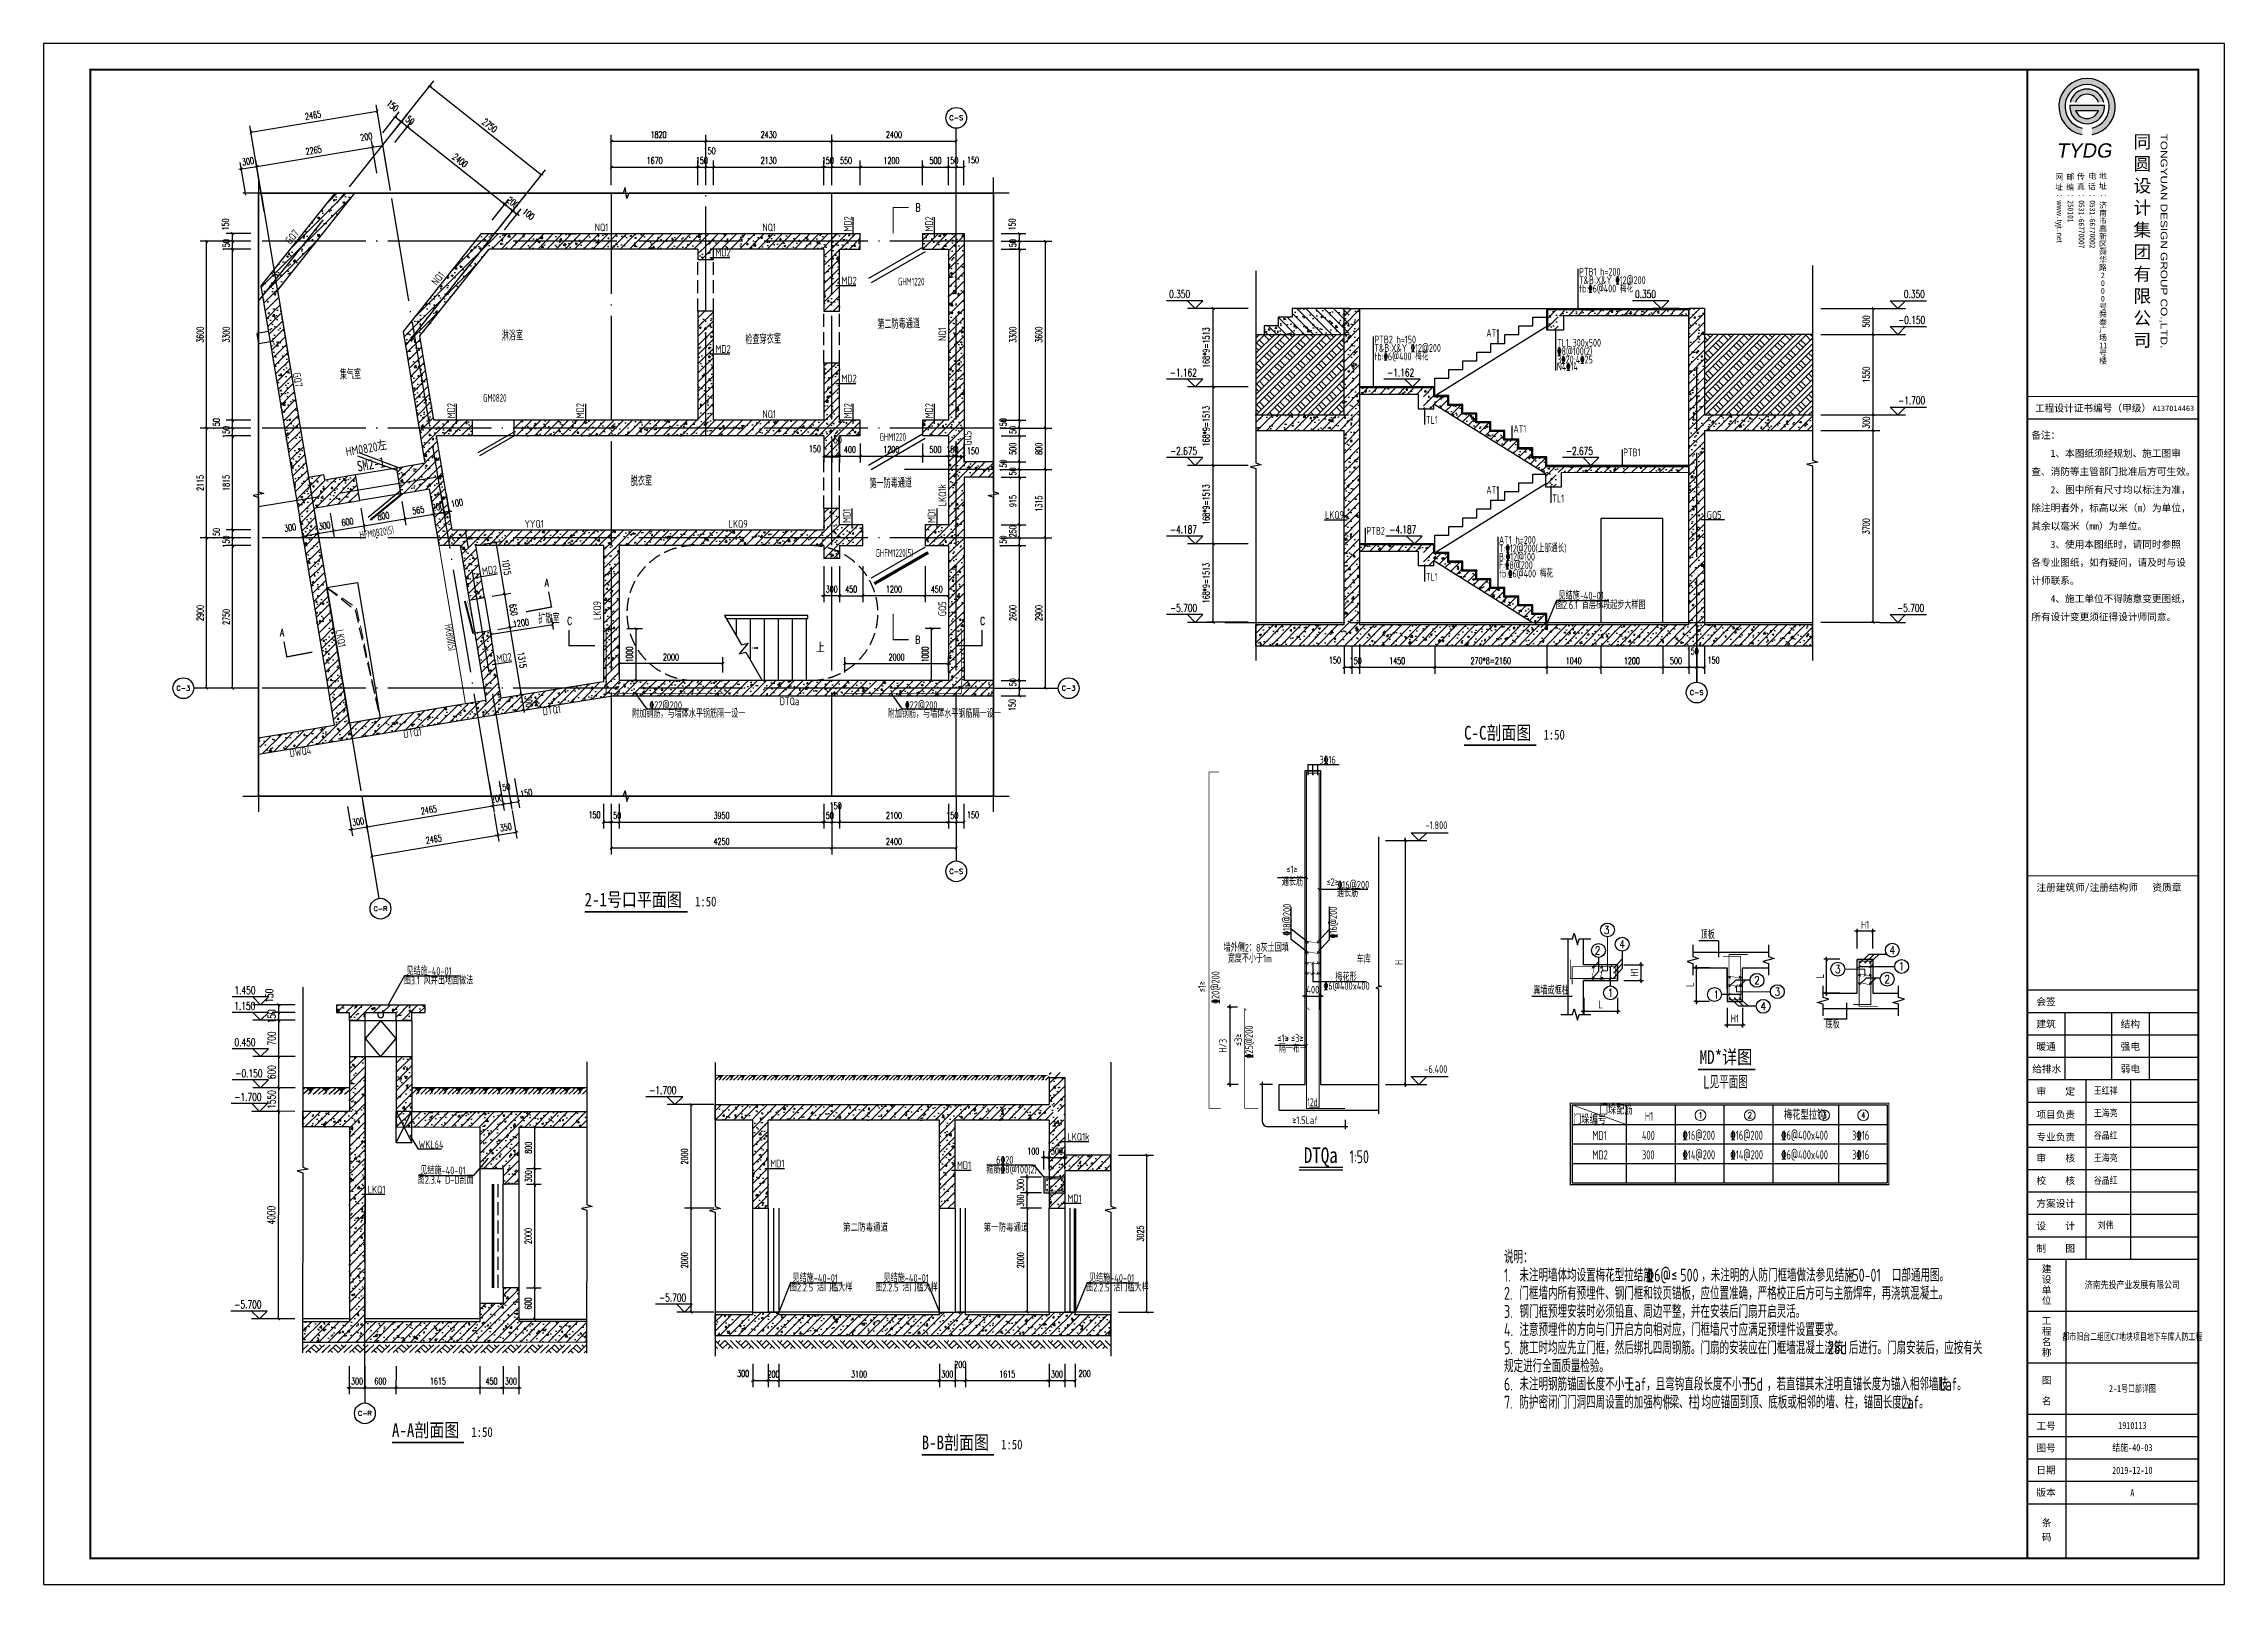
# Model space of a CAD drawing. Extents: x 37906 to 290206, y -18154 to 41246.
# Drawn here: x 122006 to 164056, y 11546 to 41246 of the extents above; entities that cross this region are included whole.
import ezdxf
from ezdxf.enums import TextEntityAlignment as Align

# ---------------------------------------------------------------- set-up
doc = ezdxf.new("R2010")
doc.units = 0
doc.header["$LTSCALE"] = 1000
doc.header["$MEASUREMENT"] = 0
for name, pattern in [('__DASH', [0.35, 0.25, -0.1]), ('DASH', [0.35, 0.25, -0.1]), ('DOTE', [2.42, 2, -0.2, 0.02, -0.2])]:
    doc.linetypes.add(name, pattern=pattern)
for name, color, linetype in [('$0$填充', 8, 'Continuous'), ('A-COLUMN', 2, 'Continuous'), ('A-DIM_SYMB', 3, 'Continuous'), ('A-PUB_TEXT', 7, 'Continuous'), ('A-STAIR', 3, 'Continuous'), ('A-WALL', 2, 'Continuous'), ('A_PLAN_DETAIL_zx', 41, 'Continuous'), ('AXIS', 3, 'Continuous'), ('AXIS_TEXT', 7, 'Continuous'), ('COLU_DE_NUM', 7, 'Continuous'), ('DETL', 7, 'Continuous'), ('DIM', 3, 'Continuous'), ('DIM_ELEV', 3, 'Continuous'), ('DIM_SYMB', 3, 'Continuous'), ('DOTE', 1, 'DOTE'), ('ECA_TK', 7, 'Continuous'), ('HATCH', 253, 'Continuous'), ('hz', 7, 'Continuous'), ('PUB_DIM', 3, 'Continuous'), ('PUB_HATCH', 8, 'Continuous'), ('PUB_TEXT', 7, 'Continuous'), ('REIN', 1, 'Continuous'), ('RF-M', 7, 'Continuous'), ('RF-MBH', 11, 'Continuous'), ('RF-QT', 30, 'Continuous'), ('S_E_STAIR', 4, 'Continuous'), ('S_STAIR', 2, 'Continuous'), ('S_SURFACE', 6, 'Continuous'), ('STAIR', 2, 'Continuous'), ('SURFACE', 6, 'Continuous'), ('TAB', 83, 'Continuous'), ('TEXT', 7, 'Continuous'), ('THIN', 7, 'Continuous'), ('tk', 7, 'Continuous'), ('TWT_DIM', 3, 'Continuous'), ('WALL', 9, 'Continuous'), ('WALL_TEXT', 7, 'Continuous'), ('可见线', 7, 'Continuous')]:
    doc.layers.add(name, color=color, linetype=linetype)
for name, color, linetype, lineweight in [('3E柱编号', 7, 'Continuous', 13), ('G_DIM_IN（内尺寸）', 3, 'Continuous', 13), ('HOLE', 52, 'Continuous', 15), ('QZTEXT', 2, 'Continuous', 13), ('REINL', 1, 'Continuous', 0), ('RF-WZ', 110, 'Continuous', 0), ('表格边线', 105, 'Continuous', 18)]:
    doc.layers.add(name, color=color, linetype=linetype, lineweight=lineweight)
doc.styles.add('8B2_02', font='tssdeng.shx', dxfattribs={"width": 0.6, "bigfont": 'TSSDCHN.shx'})
doc.styles.add('_TCH_AXIS', font='COMPLEX', dxfattribs={"bigfont": 'GBCBIG'})
doc.styles.add('_TCH_DIM', font='SIMPLEX', dxfattribs={"bigfont": 'GBCBIG'})
doc.styles.add('_TCH_DIM_T3', font='SIMPLEX', dxfattribs={"width": 0.705882, "bigfont": 'GBCBIG'})
doc.styles.add('_TCH_LABEL', font='COMPLEX', dxfattribs={"bigfont": 'GBCBIG'})
doc.styles.add('_TCH_WINDOW', font='tssdeng.shx', dxfattribs={"width": 0.8, "height": 3.5, "bigfont": 'tssdchn.shx'})
doc.styles.add('CCDI_T0G_01', font='arial.ttf', dxfattribs={"width": 0.9})
doc.styles.add('COMPLEX', font='COMPLEX.shx', dxfattribs={"width": 0.65})
doc.styles.add('KING-1', font='GBENOR', dxfattribs={"bigfont": 'GBCBIG'})
doc.styles.get("Standard").update_dxf_attribs({"font": 'tssdeng2.shx', "width": 0.7, "bigfont": 'hztxt.shx'})
doc.styles.add('SUNTXT', font='', dxfattribs={"width": 0.8, "height": 3})
doc.styles.add('TSSD_Dimension', font='tssdeng.shx', dxfattribs={"width": 0.7, "bigfont": 'hztxt.shx'})
doc.styles.add('TSSD_Label', font='tssdeng2.shx', dxfattribs={"width": 0.7, "bigfont": 'tssdchn.shx'})
doc.styles.add('TSSD_Rein', font='tssdeng2.shx', dxfattribs={"width": 0.7, "bigfont": 'tssdchn.shx'})
doc.styles.add('tyad', font='swissk.ttf', dxfattribs={"width": 0.9, "height": 2.5})
doc.styles.add('TYDG_01', font='', dxfattribs={"width": 0.8})
doc.styles.add('黑体', font='simhei.ttf', dxfattribs={"width": 0.8})
doc.styles.get('SUNTXT').set_extended_font_data('SimSun')
doc.styles.get('TYDG_01').set_extended_font_data('SimSun')
doc.dimstyles.new('_TCH_ARCH&&50', dxfattribs={"dimtxt": 127.5, "dimasz": 50, "dimexe": 125, "dimexo": 150, "dimgap": 61.25, "dimtad": 1, "dimdec": 0, "dimrnd": 5, "dimzin": 0, "dimdsep": 46, "dimtxsty": '_TCH_DIM_T3', "dimblk": 'ARCHTICK', "dimcen": 0.09, "dimclrt": 7, "dimazin": 2, "dimtfac": 1, "dimtdec": 0, "dimtix": 1, "dimtmove": 2, "dimatfit": 3, "dimfxl": 1, "dimtolj": 1, "dimtzin": 0, "dimarcsym": 0})
doc.dimstyles.new('_TWT_ARCH&&50', dxfattribs={"dimtxt": 148.75, "dimasz": 50, "dimexe": 125, "dimexo": 150, "dimgap": 63.125, "dimtad": 1, "dimdec": 0, "dimzin": 0, "dimdsep": 46, "dimtxsty": '_TCH_DIM_T3', "dimblk": 'ARCHTICK', "dimcen": 0.09, "dimclrt": 7, "dimazin": 2, "dimtfac": 1, "dimtdec": 0, "dimtix": 1, "dimtmove": 2, "dimatfit": 3, "dimfxl": 1, "dimtolj": 1, "dimtzin": 0, "dimarcsym": 0})
doc.dimstyles.new('TSSD_50_50', dxfattribs={"dimtxt": 150, "dimasz": 50, "dimexe": 50, "dimexo": 125, "dimgap": 50, "dimtad": 1, "dimdec": 0, "dimzin": 0, "dimdsep": 46, "dimtxsty": 'TSSD_Dimension', "dimblk": 'ARCHTICK', "dimblk1": 'ARCHTICK', "dimblk2": 'ARCHTICK', "dimcen": 0, "dimdle": 50, "dimclrt": 7, "dimadec": 0, "dimazin": 0, "dimtfac": 1, "dimtdec": 0, "dimtix": 1, "dimtmove": 2, "dimatfit": 3, "dimfxl": 1, "dimtolj": 1, "dimtzin": 0, "dimarcsym": 0})
pattern_1 = [(45, (-1661801.9, -37604.78), (-88.388348, 88.388348), []), (50, (-1661801.9, -37604.78), (358.63009, -31.376067), [37.5, -412.5]), (355, (-1661801.9, -37604.8), (-69.37567, 376.09607), [30, -330]), (100.4514, (-1661772, -37607.4), (289.25469, 344.71977), [31.870095, -350.571056]), (46.1842, (-1661801.9, -37504.8), (533.62052, -82.75951), [56.25, -618.75]), (96.6356, (-1661757.43, -37511.7), (467.33135, 487.05894), [47.80514, -525.8565]), (351.1842, (-1661801.9, -37504.8), (467.33097, 487.0593), [45, -495]), (21, (-1661751.9, -37529.78), (298.453526, -201.309445), [37.5, -412.5]), (326, (-1661751.9, -37529.8), (121.657666, 362.57502), [30, -330]), (71.4514, (-1661727.03, -37546.56), (420.111314, 161.26525), [31.870095, -350.571056]), (37.5, (-1661801.9, -37604.78), (6.079928, 166.446927), [0, -326, 0, -335, 0, -331.25]), (7.5, (-1661801.9, -37604.78), (131.534769, 197.205856), [0, -191, 0, -318.5, 0, -126.25]), (327.5, (-1661913.4, -37604.78), (266.911218, -11.277436), [0, -125, 0, -390, 0, -517.5]), (317.5, (-1661963.4, -37604.78), (291.593085, 50.05249), [0, -162.5, 0, -259, 0, -367.5])]
pattern_2 = [(45, (-1661801.9, -35349.23), (-88.388348, 88.388348), []), (50, (-1661801.9, -35349.23), (358.63009, -31.376067), [37.5, -412.5]), (355, (-1661801.9, -35349.23), (-69.37567, 376.09607), [30, -330]), (100.4514, (-1661772, -35351.84), (289.25469, 344.71977), [31.870095, -350.571056]), (46.1842, (-1661801.9, -35249.23), (533.62052, -82.75951), [56.25, -618.75]), (96.6356, (-1661757.43, -35256.1), (467.33135, 487.05894), [47.80514, -525.8565]), (351.1842, (-1661801.9, -35249.23), (467.33097, 487.0593), [45, -495]), (21, (-1661751.9, -35274.23), (298.453526, -201.309445), [37.5, -412.5]), (326, (-1661751.9, -35274.23), (121.657666, 362.57502), [30, -330]), (71.4514, (-1661727.03, -35291), (420.111314, 161.26525), [31.870095, -350.571056]), (37.5, (-1661801.9, -35349.23), (6.079928, 166.446927), [0, -326, 0, -335, 0, -331.25]), (7.5, (-1661801.9, -35349.23), (131.534769, 197.205856), [0, -191, 0, -318.5, 0, -126.25]), (327.5, (-1661913.4, -35349.23), (266.911218, -11.277436), [0, -125, 0, -390, 0, -517.5]), (317.5, (-1661963.4, -35349.23), (291.593085, 50.05249), [0, -162.5, 0, -259, 0, -367.5])]
pattern_3 = [(45, (-1678361.19, -37604.78), (-88.388348, 88.388348), []), (50, (-1678361.2, -37604.78), (358.63009, -31.376067), [37.5, -412.5]), (355, (-1678361.2, -37604.8), (-69.37567, 376.09607), [30, -330]), (100.4514, (-1678331.3, -37607.4), (289.25469, 344.71977), [31.870095, -350.571056]), (46.1842, (-1678361.2, -37504.8), (533.62052, -82.75951), [56.25, -618.75]), (96.6356, (-1678316.7, -37511.7), (467.33135, 487.05894), [47.80514, -525.8565]), (351.1842, (-1678361.2, -37504.8), (467.33097, 487.0593), [45, -495]), (21, (-1678311.2, -37529.78), (298.453526, -201.309445), [37.5, -412.5]), (326, (-1678311.2, -37529.8), (121.657666, 362.57502), [30, -330]), (71.4514, (-1678286.3, -37546.56), (420.111314, 161.26525), [31.870095, -350.571056]), (37.5, (-1678361.19, -37604.78), (6.079928, 166.446927), [0, -326, 0, -335, 0, -331.25]), (7.5, (-1678361.19, -37604.78), (131.534769, 197.205856), [0, -191, 0, -318.5, 0, -126.25]), (327.5, (-1678472.69, -37604.78), (266.911218, -11.277436), [0, -125, 0, -390, 0, -517.5]), (317.5, (-1678522.69, -37604.78), (291.593085, 50.05249), [0, -162.5, 0, -259, 0, -367.5])]
pattern_4 = [(45, (-1678361.19, -37604.78), (-88.388348, 88.388348), []), (50, (-1678361.2, -37604.78), (358.63009, -31.376067), [37.5, -412.5]), (355, (-1678361.2, -37604.8), (-69.37567, 376.09607), [30, -330]), (100.4514, (-1678331.3, -37607.4), (289.25469, 344.71977), [31.870095, -350.571056]), (46.1842, (-1678361.2, -37504.8), (533.62052, -82.75951), [56.25, -618.75]), (96.6356, (-1678316.7, -37511.7), (467.33135, 487.05894), [47.80514, -525.8565]), (351.1842, (-1678361.2, -37504.8), (467.33097, 487.0593), [45, -495]), (21, (-1678311.2, -37529.78), (298.453526, -201.309445), [37.5, -412.5]), (326, (-1678311.2, -37529.8), (121.657666, 362.57502), [30, -330]), (71.4514, (-1678286.3, -37546.56), (420.111314, 161.26525), [31.870095, -350.571056]), (37.5, (-1678361.19, -37604.78), (6.079928, 166.446927), [0, -326, 0, -335, 0, -331.25]), (7.5, (-1678361.19, -37604.78), (131.534769, 197.205856), [0, -191, 0, -318.5, 0, -126.25]), (327.5, (-1678472.69, -37604.78), (266.911218, -11.277436), [0, -125, 0, -390, 0, -517.5]), (317.5, (-1678522.69, -37604.78), (291.593085, 50.05249), [0, -162.5, 0, -259, 0, -367.5])]
pattern_5 = [(45, (-1118535.94, -123609.84), (-88.388348, 88.388348), []), (50, (-1118535.94, -123609.84), (358.63009, -31.37607), [37.5, -412.5]), (355, (-1118535.94, -123609.84), (-69.37567, 376.09607), [30, -330]), (100.4514, (-1118506.06, -123612.45), (289.25469, 344.71977), [31.8701, -350.57106]), (46.1842, (-1118535.94, -123509.84), (533.62052, -82.7595), [56.25, -618.75]), (96.6356, (-1118491.5, -123516.74), (467.33135, 487.05894), [47.80514, -525.8565]), (351.1842, (-1118535.94, -123509.84), (467.33097, 487.0593), [45, -495]), (21, (-1118485.94, -123534.84), (298.453526, -201.309445), [37.5, -412.5]), (326, (-1118485.94, -123534.84), (121.65767, 362.57502), [30, -330]), (71.4514, (-1118461.07, -123551.6), (420.11131, 161.26525), [31.8701, -350.57106]), (37.5, (-1118535.94, -123609.84), (6.079928, 166.446927), [0, -326, 0, -335, 0, -331.25]), (7.5, (-1118535.94, -123609.84), (131.534769, 197.205856), [0, -191, 0, -318.5, 0, -126.25]), (327.5, (-1118647.44, -123609.84), (266.911218, -11.277436), [0, -125, 0, -390, 0, -517.5]), (317.5, (-1118697.44, -123609.84), (291.593085, 50.05249), [0, -162.5, 0, -259, 0, -367.5])]

msp = doc.modelspace()

# ---------------------------------------------------------------- texts
at = {"width": 0.7}
for s, rotation, p in [('MD2', 90, (137587.5, 37623.3)), ('MD2', 90, (139154.3, 37623.3)), ('MD2', 90, (129938.5, 34023.3)), ('MD2', 90, (132429, 34023.3)), ('MD2', 90, (137587.1, 34023.3)), ('MD2', 90, (139153.8, 34023.3)), ('MD1', 90, (137567.8, 32007.9)), ('MD1', 90, (139203.8, 32007.9)), ('MD2', 9.47548, (130473.7, 30995.9)), ('MD2', 9.47548, (130754.7, 29310.7)), ('LKQ1k', 359.99028, (141748.2, 20099.3)), ('MD1', 359.99028, (141748.2, 18911.7))]:
    msp.add_text(s, height=150, rotation=rotation, dxfattribs=at).set_placement(p)
for s, p in [('MD2', (134960.3, 37142.9, 0)), ('MD2', (137390.5, 36602.6)), ('MD2', (134960.3, 35284.5, 0)), ('MD2', (137390.5, 34716)), ('MD1', (136016.9, 19583.6)), ('MD1', (139616.9, 19550.9))]:
    msp.add_text(s, height=150, dxfattribs=at).set_placement(p)
at = {"layer": 'A-PUB_TEXT', "style": '_TCH_DIM'}
msp.add_text('上', height=168.8, dxfattribs=at).set_placement((136901, 29508.4))
at = {"layer": 'AXIS_TEXT', "style": '_TCH_AXIS'}
for s, width, p, p2 in [('3', 1.064702, (152091, 24085), (152199.1, 24085)), ('2', 1.064702, (151916.7, 23690.4), (152024.7, 23690.4)), ('4', 0.931614, (152389.7, 23809.9), (152497.8, 23809.9)), ('4', 0.931614, (157598, 23694.4), (157706.1, 23694.4)), ('2', 1.064702, (154989.4, 23114), (155097.4, 23114)), ('3', 1.064702, (156549, 23328.4), (156657.1, 23328.4)), ('2', 1.064702, (157500.3, 23137.1), (157608.3, 23137.1)), ('1', 1.656203, (157779, 23381.9), (157887.1, 23381.9)), ('1', 1.656203, (152163.9, 22871.7), (152272, 22871.7)), ('1', 1.656203, (154206.7, 22839), (154314.8, 22839)), ('4', 0.931614, (155109, 22613.3), (155217, 22613.3)), ('3', 1.064702, (155382.5, 22895), (155490.6, 22895))]:
    msp.add_text(s, height=152.2, dxfattribs=dict(at, width=width)).set_placement(p, p2, align=Align.FIT)
at = {"layer": 'AXIS_TEXT', "lineweight": 15, "style": '_TCH_AXIS'}
for s, width, p, p2 in [('1', 1.656203, (153911.6, 20530.1), (153995.6, 20530.1)), ('2', 1.064702, (154863.4, 20530.1), (154947.4, 20530.1)), ('3', 1.064702, (156301.9, 20527.9), (156386, 20527.9)), ('4', 0.931614, (157050.7, 20530.1), (157134.7, 20530.1))]:
    msp.add_text(s, height=118.4, dxfattribs=dict(at, width=width)).set_placement(p, p2, align=Align.FIT)
at = {"layer": 'COLU_DE_NUM', "style": 'TSSD_Label', "width": 0.7}
msp.add_text('1:50', height=250, dxfattribs=at).set_placement((147187, 19664.5))
at = {"layer": 'PUB_TEXT'}
for s, height, style, width, p in [('B', 148.8, '_TCH_LABEL', 0.705882, (138820.2, 38012.9)), ('0.350', 148.75, '_TCH_DIM', 0.705882, (143707.6, 36343.4)), ('0.350', 148.75, '_TCH_DIM', 0.705882, (152691.6, 36343.6)), ('0.350', 148.75, '_TCH_DIM', 0.705882, (157875.3, 36343.4)), ('-0.150', 148.75, '_TCH_DIM', 0.705882, (157765.3, 35843.4)), ('-1.162', 148.75, '_TCH_DIM', 0.705882, (143721.1, 34831)), ('-1.162', 148.75, '_TCH_DIM', 0.705882, (147912.3, 34831)), ('-1.700', 148.75, '_TCH_DIM', 0.705882, (157765.3, 34293.4)), ('-2.675', 148.75, '_TCH_DIM', 0.705882, (143727.1, 33318.5)), ('-2.675', 148.75, '_TCH_DIM', 0.705882, (151359.2, 33318.5)), ('-4.187', 148.75, '_TCH_DIM', 0.705882, (143724.1, 31806)), ('-4.187', 148.75, '_TCH_DIM', 0.705882, (147953.2, 31806)), ('A', 148.8, '_TCH_LABEL', 0.705882, (131666.4, 30779)), ('-5.700', 148.75, '_TCH_DIM', 0.705882, (143727.1, 30293.4)), ('-5.700', 148.75, '_TCH_DIM', 0.705882, (157745.3, 30293.4)), ('A', 148.8, '_TCH_LABEL', 0.705882, (126563.3, 29817.2)), ('C', 148.8, '_TCH_LABEL', 0.705882, (132101.7, 30043.5)), ('C', 148.8, '_TCH_LABEL', 0.705882, (140064.3, 30043.5)), ('B', 148.8, '_TCH_LABEL', 0.705882, (138814.1, 29681.3)), ('C-C剖面图', 264.35, 'TYDG_01', 0.8, (149395.9, 27830.3)), ('1:50', 188.82, 'TYDG_01', 0.8, (150927.9, 27830.3)), ('2-1号口平面图', 264.35, 'TYDG_01', 0.8, (132437, 24614.9)), ('1:50', 188.82, 'TYDG_01', 0.8, (134568, 24614.9)), ('1.150', 148.75, '_TCH_DIM', 0.705882, (125682.6, 22622)), ('1.450', 148.75, '_TCH_DIM', 0.705882, (125685.9, 22921.9)), ('0.450', 148.75, '_TCH_DIM', 0.705882, (125687.9, 21922)), ('MD*详图', 265.82, 'TYDG_01', 0.8, (153938, 21577.5)), ('-0.150', 148.75, '_TCH_DIM', 0.705882, (125703.8, 21321.6)), ('-1.700', 148.75, '_TCH_DIM', 0.705882, (133685.1, 20997.6)), ('-1.700', 148.75, '_TCH_DIM', 0.705882, (125684.8, 20866.9)), ('DTQa', 300, 'TYDG_01', 0.8, (146306.3, 19669.8)), ('-5.700', 148.75, '_TCH_DIM', 0.705882, (125683.7, 16866.9)), ('-5.700', 148.75, '_TCH_DIM', 0.705882, (133873.9, 16997.6)), ('A-A剖面图', 264.35, 'TYDG_01', 0.8, (128723, 14387.7)), ('1:50', 188.82, 'TYDG_01', 0.8, (130255.1, 14387.7)), ('B-B剖面图', 264.35, 'TYDG_01', 0.8, (138937.6, 14149)), ('1:50', 188.82, 'TYDG_01', 0.8, (140469.6, 14149))]:
    msp.add_text(s, height=height, dxfattribs=dict(at, style=style, width=width)).set_placement(p)
at = {"layer": 'QZTEXT', "color": 7, "lineweight": 15, "style": 'TSSD_Rein', "width": 0.7}
for s, p in [('门垛编号', (151497.7, 20416.1)), ('门垛配筋', (152011.1, 20604)), ('H1', (152881.8, 20480.6)), ('梅花型拉钩', (155564.5, 20505.4))]:
    msp.add_text(s, height=175, dxfattribs=at).set_placement(p)
at = {"layer": 'QZTEXT', "color": 1, "lineweight": 15, "style": 'TSSD_Rein', "width": 0.7}
for s, p in [('MD1', (151870.9, 20113.7)), ('400', (152826.4, 20113.7)), ('\x8416@200', (153607.1, 20115.8)), ('\x8416@200', (154530.5, 20115.8)), ('\x846@400x400', (155508.5, 20115.8)), ('3\x8416', (156876.6, 20115.8)), ('MD2', (151870.9, 19738.3)), ('300', (152826.4, 19738.3)), ('\x8414@200', (153607.1, 19740.4)), ('\x8414@200', (154530.5, 19740.4)), ('\x846@400x400', (155508.5, 19740.4)), ('3\x8416', (156876.6, 19740.4))]:
    msp.add_text(s, height=175, dxfattribs=at).set_placement(p)
at = {"layer": 'RF-M', "color": 11, "width": 0.8}
for s, height, style, p in [('HM0820左', 175, '_TCH_WINDOW', (127845.7, 33290.6)), ('SM2-1', 200, '黑体', (128064.5, 32996.1))]:
    msp.add_text(s, height=height, rotation=9.46741, dxfattribs=dict(at, style=style)).set_placement(p)
at = {"layer": 'RF-WZ', "style": '8B2_02', "width": 0.6}
for s, p in [('第二防毒通道', (138086.9, 35740.5)), ('淋浴室', (130842.1, 35518.9)), ('检查穿衣室', (135541.2, 35449.4)), ('集气室', (127718.7, 34775)), ('脱衣室', (133328.2, 32719.7)), ('第一防毒通道', (137933.4, 32671.9)), ('扩散室', (131548.3, 30066.8))]:
    msp.add_text(s, height=175, rotation=1.46741, dxfattribs=at).set_placement(p)
at = {"layer": 'RF-WZ', "style": 'KING-1'}
for s, p in [('第二防毒通道', (137420.1, 18347.4)), ('第一防毒通道', (140131, 18347.4))]:
    msp.add_text(s, height=144.68, dxfattribs=at).set_placement(p)
at = {"layer": 'TEXT', "color": 4, "ltscale": 100, "style": 'TSSD_Rein', "width": 0.7}
for s, rotation, p in [('GQ7', 51.46741, (126766.5, 37364)), ('NQ1', 51.46741, (129587.6, 36572.4)), ('NQ1', 90, (139410.1, 35514.5)), ('GQ7', 279.46741, (126807.5, 34894)), ('GQ5', 90, (139898.4, 33498.4)), ('LKQ1k', 90, (139410.1, 32330)), ('LKQ9', 90, (132755.9, 30135.2)), ('GQ5', 90, (139410.1, 30209.8)), ('LKQ1', 279.46741, (127633.9, 29938.5)), ('DTQ1', 8.17356, (131638, 28296.5)), ('DTQ1', 8.17356, (128953.8, 27860.4)), ('DWQ4', 8.17356, (126759.8, 27494.5))]:
    msp.add_text(s, height=150, rotation=rotation, dxfattribs=at).set_placement(p)
for s, p in [('NQ1', (132633.2, 37629.6)), ('NQ1', (135866.6, 37629.6)), ('NQ1', (135866.6, 34029.6)), ('YYQ1', (131279, 31914.2)), ('LKQ9', (135214.4, 31914.2)), ('LKQ9', (146712.5, 32085)), ('GQ5', (154076.1, 32085)), ('图2.6.1 首层梯段起步大样图', (151163.9, 30348.7)), ('见结施-40-01', (151216, 30530.6)), ('DTQa', (136198.1, 28493.7)), ('图3.1 风井出地面做法', (128949, 23111.5)), ('见结施-40-01', (129001, 23293.4)), ('WKL64', (129235.6, 19952.2)), ('6\x8420', (140372.8, 19653.2)), ('图2.3.4 D-D剖面', (129217.4, 19268)), ('见结施-40-01', (129269.4, 19449.9)), ('箍筋\x848@100(2)', (140184.1, 19469.8)), ('LKQ1', (128255.5, 19081.8)), ('图2.2.5 活门槛大样', (136394.7, 17194.2)), ('见结施-40-01', (136446.7, 17376.1)), ('图2.2.5 活门槛大样', (138041.9, 17194.2)), ('见结施-40-01', (138201.9, 17376.1)), ('图2.2.5 活门槛大样', (142109.9, 17194.2)), ('见结施-40-01', (142161.9, 17376.1))]:
    msp.add_text(s, height=150, dxfattribs=at).set_placement(p)
at = {"layer": 'TEXT', "lineweight": 15, "ltscale": 100, "style": 'TSSD_Label'}
for s, width, p in [('%%13222@200', 0.7, (133688.3, 28420.6)), ('%%13222@200', 0.7, (138615.5, 28420.6)), ('附加钢筋，与墙体水平钢筋隔一设一', 0.7, (133353.6, 28253.3)), ('附加钢筋，与墙体水平钢筋隔一设一', 0.7, (138280.8, 28253.3)), ('3%%13216', 0.7, (146607.9, 27367.1)), ('%%13216@200', 0.7, (146956.7, 24958.3)), ('\x846@400x400', 0.7, (146687.6, 23007.3)), ('梅花形', 0.7, (146914.6, 23180.8)), ('12d', 0.6, (146371.1, 20766.6))]:
    msp.add_text(s, height=150, dxfattribs=dict(at, width=width)).set_placement(p)
at = {"layer": 'TEXT', "lineweight": 15, "style": 'TSSD_Label', "width": 0.7}
for s, p in [('\x921\x93', (145968.5, 25206.5)), ('通长筋', (145881.1, 24969.6)), ('\x922\x93', (146742.1, 24963.2)), ('通长筋', (146943.4, 24753.7)), ('\x921\x93', (145795.8, 21954.6)), ('隔一布一', (145821.3, 21750.2)), ('+', (145953, 21954.6)), ('\x923\x93', (146057.6, 21954.6))]:
    msp.add_text(s, height=150, dxfattribs=at).set_placement(p, align=Align.BOTTOM_LEFT)
at = {"layer": 'TEXT', "lineweight": 15, "ltscale": 100, "style": 'TSSD_Label', "width": 0.7}
for s, p in [('%%13218@200', (146054.2, 24052.6)), ('\x8416@200', (146947.1, 24000.3)), ('\x921\x93', (144412.9, 22958.9)), ('\x923\x93', (145116.2, 21922.4))]:
    msp.add_text(s, height=150, rotation=90, dxfattribs=at).set_placement(p)
at = {"layer": 'TEXT', "ltscale": 99, "style": 'TSSD_Label', "width": 0.7}
for s, rotation, p in [('顶板', 0.00001, (153957.3, 23991.1)), ('翼墙或框柱', 0.00001, (150732.8, 22918.8)), ('底板', 359.99999, (156365.2, 22264.1))]:
    msp.add_text(s, height=150, rotation=rotation, dxfattribs=at).set_placement(p)
at = {"layer": 'TEXT', "style": 'TSSD_Label', "width": 0.7}
for s, p in [('墙外侧2：8灰土回填', (144758.1, 23697)), ('宽度不小于1m', (144838.2, 23489.3))]:
    msp.add_text(s, height=150, dxfattribs=at).set_placement(p, align=Align.BOTTOM_LEFT)
at = {"layer": 'TEXT', "width": 0.7}
for s, height, style, p in [('车库', 150, 'TSSD_Label', (147324.7, 23518.2)), ('L见平面图', 250, 'TSSD_Label', (154010.6, 21104.3)), ('说明：', 250, 'TSSD_Rein', (150166.1, 17731.8)), ('\x846@', 250, 'TSSD_Rein', (152912.9, 17381.8)), ('1.', 250, 'TSSD_Rein', (150166.1, 17381.8)), ('2.', 250, 'TSSD_Rein', (150166.1, 17031.8)), ('未注明墙体均设置梅花型拉结筋', 250, 'TSSD_Rein', (150462.9, 17381.8)), ('门框墙内所有预埋件、钢门框和铰页锚板，应位置准确，严格校正后方可与主筋焊牢，再浇筑混凝土。', 250, 'TSSD_Rein', (150462.9, 17031.8)), ('≤', 250, 'TSSD_Rein', (153390.8, 17381.8)), ('500', 250, 'TSSD_Rein', (153565.8, 17381.8)), ('，未注明的人防门框墙做法参见结施', 250, 'TSSD_Rein', (153969.7, 17381.8)), ('-50-01', 250, 'TSSD_Rein', (156769.7, 17381.8)), ('口部通用图。', 250, 'TSSD_Rein', (157644.7, 17381.8)), ('3.', 250, 'TSSD_Rein', (150166.1, 16681.8)), ('钢门框预埋安装时必须铅直、周边平整，并在安装后门扇开启灵活。', 250, 'TSSD_Rein', (150462.9, 16681.8)), ('4.', 250, 'TSSD_Rein', (150166.1, 16331.8)), ('注意预埋件的方向与门开启方向相对应，门框墙尺寸应满足预埋件设置要求。', 250, 'TSSD_Rein', (150462.9, 16331.8)), ('5.', 250, 'TSSD_Rein', (150166.1, 15981.8)), ('施工时均应先立门框，然后绑扎四周钢筋。门扇的安装应在门框墙混凝土浇筑', 250, 'TSSD_Rein', (150462.9, 15981.8)), ('28d', 250, 'TSSD_Rein', (156412.9, 15981.8)), ('后进行。门扇安装后，应按有关', 250, 'TSSD_Rein', (156816.8, 15981.8)), ('规定进行全面质量检验。', 250, 'TSSD_Rein', (150166.1, 15631.8)), ('未注明钢筋锚固长度不小于', 250, 'TSSD_Rein', (150462.9, 15281.8)), ('，且弯钩直段长度不小于', 250, 'TSSD_Rein', (152906.2, 15281.8)), ('，若直锚其未注明直锚长度为锚入相邻墙肢', 250, 'TSSD_Rein', (155235, 15281.8)), ('7.', 250, 'TSSD_Rein', (150166.1, 14931.8)), ('6.', 250, 'TSSD_Rein', (150166.1, 15281.8)), ('防护密闭门门洞四周设置的加强构件', 250, 'TSSD_Rein', (150462.9, 14931.8)), ('Laf', 250, 'TSSD_Rein', (152562.9, 15281.8)), ('(', 250, 'TSSD_Rein', (153262.9, 14931.8)), ('梁、柱', 250, 'TSSD_Rein', (153357.2, 14931.8)), (')', 250, 'TSSD_Rein', (153882.2, 14931.8)), ('均应锚固到顶、底板或相邻的墙、柱，锚固长度为', 250, 'TSSD_Rein', (153976.4, 14931.8)), ('15d', 250, 'TSSD_Rein', (154831.2, 15281.8)), ('Laf', 250, 'TSSD_Rein', (157826.4, 14931.8)), ('Laf', 250, 'TSSD_Rein', (158560, 15281.8)), ('。', 250, 'TSSD_Rein', (158903.3, 15281.8)), ('。', 250, 'TSSD_Rein', (158169.7, 14931.8))]:
    msp.add_text(s, height=height, dxfattribs=dict(at, style=style)).set_placement(p)
at = {"layer": 'TEXT', "style": 'TSSD_Label', "width": 0.7}
for s, p in [('%%13220@200', (144678.5, 22738.6)), ('%%13225@200', (145325, 21685.3))]:
    msp.add_text(s, height=150, rotation=90, dxfattribs=at).set_placement(p)
at = {"layer": 'TEXT', "lineweight": 15, "insert": (146331.9, 20493.8), "char_height": 150, "attachment_point": 5, "style": 'TSSD_Label'}
msp.add_mtext('≥1.5Laf', dxfattribs=at)
at = {"layer": 'THIN', "style": 'TSSD_Label', "width": 0.7}
for s, p in [('-1.800', (149074.1, 26059.3)), ('-6.400', (149074.1, 21359.3))]:
    msp.add_text(s, height=150, dxfattribs=at).set_placement(p, align=Align.BOTTOM_RIGHT)
at = {"layer": 'tk', "char_height": 136.5, "width": 854, "attachment_point": 5, "style": 'SUNTXT'}
for s, insert in [('王红祥', (161767.2, 21058)), ('王海亮', (161767.2, 20625.5)), ('谷晶红', (161767.2, 20193)), ('王海亮', (161767.2, 19760.5)), ('谷晶红', (161767.2, 19328)), ('刘伟', (161767.2, 18463))]:
    msp.add_mtext(s, dxfattribs=dict(at, insert=insert))
at = {"layer": 'tk', "linetype": 'ByBlock', "ltscale": 5, "char_height": 136.5, "width": 2548.359, "attachment_point": 5, "style": '黑体'}
for s, insert in [('济南先投产业发展有限公司', (162282, 17314.1)), ('{\\fSTXihei|b0|i0|c134|p2;\\W0.7;都市阳台二组团C7地块项目地下车库人防工程}', (162282, 16314.1)), ('{\\fSTXihei|b0|i0|c134|p2;\\W0.7;2-1号口部详图}', (162282, 15314.1)), ('{\\W0.7;1910113}', (162282, 14608.3)), ('{\\C2;结施-40-03}', (162282, 14175.8)), ('{\\W0.7;2019-12-10}', (162282, 13743.3)), ('{\\W0.7;A}', (162282, 13310.8))]:
    msp.add_mtext(s, dxfattribs=dict(at, insert=insert))
at = {"layer": 'WALL_TEXT', "linetype": 'ByBlock', "style": 'TSSD_Rein', "width": 0.65}
for s, p in [('tb:\x846@400 梅花', (151613.3, 36450.1)), ('T&B:X&Y \x8412@200', (151613.3, 36612.1)), ('PTB1 h=200', (151613.3, 36774.1)), ('AT1', (149824.8, 35594.3)), ('T&B:X&Y \x8412@200', (147666.4, 35304.5)), ('PTB2 h=150', (147666.4, 35466.5)), ('TL1 300x500', (151190.8, 35405)), ('%%1328@100(2)', (151190.8, 35243)), ('tb:\x846@400 梅花', (147666.4, 35142.5)), ('N4%%13214', (151183.7, 34945.8)), ('3%%13220;4%%13225', (151190.8, 35081)), ('TL1', (148659.9, 33917.2)), ('AT1', (150348.4, 33745.7)), ('PTB1', (152464.2, 33293)), ('AT1', (149824.8, 32569.2)), ('TL1', (151097.9, 32404.7)), ('PTB2', (147514, 31780.5)), ('AT1 h=200', (150068.3, 31604.1)), ('T:%%13212@200(上部通长)', (150068.3, 31442.1)), ('tb:\x846@400 梅花', (150068.3, 30956.1)), ('B:%%13212@100', (150068.3, 31280.1)), ('F:%%1328@200', (150068.3, 31118.1)), ('TL1', (148659.9, 30892.1))]:
    msp.add_text(s, height=150, dxfattribs=at).set_placement(p)

# ---------------------------------------------------------------- blocks, each defined once
blk = doc.blocks.new('10B_A1E图框')
h = blk.add_hatch(color=256)
h.paths.add_polyline_path([(786.16, 558.97), (786.16, 561.39, -8.823966), (789.97, 561.39), (789.97, 558.98, 11.333343)])
h.paths.add_polyline_path([(781.52, 571.34), (783.6, 571.34, -0.711417), (792.46, 571.34), (794.54, 571.34, 0.79114)], flags=17)
h.paths.add_polyline_path([(781.36, 570.26, 1.071858), (794.7, 570.26)], flags=17)
h.paths.add_polyline_path([(792.44, 568.2, -0.701619), (783.62, 568.2)], flags=16)
for p, q in [((765, 184), (765, 584)), ((765, 184), (765, 584)), ((765, 184), (765, 584)), ((781.36, 570.26), (794.7, 570.26)), ((783.62, 568.2), (792.44, 568.2))]:
    blk.add_line(p, q)
at = {"const_width": 0.5}
blk.add_lwpolyline([(831, 457.96), (765, 457.96)], dxfattribs=at)
blk.add_lwpolyline([(831, 457.96), (765, 457.96)], dxfattribs=at)
for centre, radius, start, end in [((788.05, 569.69), 10.88, 280.13244, 259.96265), ((788.05, 569.69), 8.52, 282.99261, 257.13015), ((788.03, 569.8), 6.69, 13.30217, 166.69783), ((788.03, 569.8), 4.69, 19.14259, 160.85741), ((788.03, 569.8), 6.69, 176.02725, 3.97275), ((788.03, 569.8), 4.69, 199.89154, 340.10846)]:
    blk.add_arc(centre, radius, start, end)
at = {"layer": 'ECA_TK'}
for p, q in [((765, 220.51), (831, 220.51)), ((779.58, 194.56), (779.58, 220.51)), ((797.5, 220.51), (797.5, 194.56)), ((812.08, 194.56), (812.08, 220.51)), ((765, 211.86), (831, 211.86)), ((765, 203.21), (831, 203.21)), ((787.68, 125.36), (787.68, 194.56)), ((804.77, 194.56), (804.77, 125.36)), ((765, 185.91), (831, 185.91)), ((765, 177.26), (831, 177.26)), ((765, 168.61), (831, 168.61)), ((765, 159.96), (831, 159.96)), ((765, 151.31), (831, 151.31)), ((765, 142.66), (831, 142.66)), ((765, 134.01), (831, 134.01)), ((765, 125.36), (831, 125.36)), ((780.03, 10), (780.03, 125.36)), ((765, 105.36), (831, 105.36)), ((765, 85.36), (831, 85.36)), ((831, 56.92), (765, 56.92)), ((831, 48.27), (765, 48.27)), ((831, 39.62), (765, 39.62)), ((831, 30.97), (765, 30.97))]:
    blk.add_line(p, q, dxfattribs=at)
blk.add_lwpolyline([(0, 0), (841, 0), (841, 594), (0, 594)], close=True, dxfattribs=at)
at = {"layer": 'ECA_TK', "const_width": 0.8}
blk.add_lwpolyline([(831, 10), (831, 584), (18, 584), (18, 10)], close=True, dxfattribs=at)
at = {"layer": 'ECA_TK'}
for points, const_width in [([(765, 10), (765, 584)], 0.8), ([(765, 457.96), (831, 457.96)], 0.5), ([(765, 449.25), (831, 449.25)], 0.5), ([(765, 273.16), (831, 273.16)], 0.5), ([(765, 229.16), (831, 229.16)], 0.5), ([(765, 194.56), (831, 194.56)], 0.5), ([(831, 65.57), (765, 65.57)], 0.5)]:
    blk.add_lwpolyline(points, dxfattribs=dict(at, const_width=const_width))
at = {"style": 'tyad', "oblique": 10}
blk.add_text('TYDG', height=5.5, dxfattribs=at).set_placement((776.12, 550.06))
for s, height, style, p in [('同', 5, '黑体', (805.94, 553.7)), ('圆', 5, '黑体', (805.94, 545.2)), ('址', 2.18, 'SUNTXT', (775.74, 537.6)), ('网', 2.18, 'SUNTXT', (775.88, 541.55)), ('编', 2.18, 'SUNTXT', (779.97, 537.57)), ('邮', 2.18, 'SUNTXT', (780.08, 541.58)), ('传', 2.18, 'SUNTXT', (784.17, 541.71)), ('真', 2.18, 'SUNTXT', (784.17, 537.71)), ('话', 2.18, 'SUNTXT', (788.39, 537.86)), ('电', 2.18, 'SUNTXT', (788.57, 541.81)), ('地', 2.18, 'SUNTXT', (792.61, 541.93)), ('址', 2.18, 'SUNTXT', (792.62, 537.99)), ('设', 5, '黑体', (805.94, 536.7)), ('济', 2.18, 'SUNTXT', (792.67, 530.58)), ('南', 2.18, 'SUNTXT', (792.67, 527.58)), ('计', 5, '黑体', (805.94, 528.2)), ('市', 2.18, 'SUNTXT', (792.67, 524.58)), ('高', 2.18, 'SUNTXT', (792.67, 521.58)), ('集', 5, '黑体', (805.94, 519.7)), ('新', 2.18, 'SUNTXT', (792.67, 518.58)), ('舜', 2.18, 'SUNTXT', (792.67, 512.58)), ('区', 2.18, 'SUNTXT', (792.67, 515.58)), ('团', 5, '黑体', (805.94, 511.2)), ('路', 2.18, 'SUNTXT', (792.67, 506.58)), ('华', 2.18, 'SUNTXT', (792.67, 509.58)), ('2', 2.18, 'SUNTXT', (793.36, 503.58)), ('有', 5, '黑体', (805.94, 502.7)), ('0', 2.18, 'SUNTXT', (793.36, 500.58)), ('0', 2.18, 'SUNTXT', (793.36, 497.58)), ('0', 2.18, 'SUNTXT', (793.36, 494.58)), ('限', 5, '黑体', (805.94, 494.2)), ('泰', 2.18, 'SUNTXT', (792.67, 485.58)), ('舜', 2.18, 'SUNTXT', (792.67, 488.58)), ('号', 2.18, 'SUNTXT', (792.67, 491.58)), ('公', 5, '黑体', (805.94, 485.7)), ('场', 2.18, 'SUNTXT', (792.67, 479.58)), ('广', 2.18, 'SUNTXT', (792.67, 482.58)), ('司', 5, '黑体', (805.94, 477.2)), ('楼', 2.18, 'SUNTXT', (792.69, 470.58)), ('号', 2.18, 'SUNTXT', (792.67, 473.58)), ('11', 2.18, 'SUNTXT', (792.67, 476.58))]:
    blk.add_text(s, height=height, dxfattribs=dict(style=style)).set_placement(p)
at = {"style": 'CCDI_T0G_01', "width": 1.25}
blk.add_text('TONGYUAN DESIGN GROUP CO.,LTD.', height=2.6, rotation=270, dxfattribs=at).set_placement((816.42, 559.28))
at = {"char_height": 2.18, "width": 39.1789, "attachment_point": 1, "rotation": 270, "style": 'SUNTXT'}
for s, insert in [('：{\\fArial|b0|i0|c134|p32;www}.{\\fArial|b0|i0|c134|p32;tyjt}.{\\fArial|b0|i0|c134|p32;net\\fArial|b0|i0|c0|p32;}', (778.56, 536.02)), ('：250101', (782.78, 536.02)), ('：0531-66770007', (787, 536.02)), ('：0531-66770002', (791.22, 536.02)), ('：', (795.56, 536.02))]:
    blk.add_mtext(s, dxfattribs=dict(at, insert=insert))
at = {"layer": 'ECA_TK', "linetype": 'Continuous', "style": 'SUNTXT'}
for s, height, p in [('工程设计证书编号（甲级）', 2.7342, (767.97, 452.09)), ('A137014463', 2.051, (813.34, 452.39)), ('注册建筑师/注册结构师   资质章', 2.7342, (768.5, 267.3)), ('会签', 2.734, (768.5, 223.3)), ('建筑', 2.734, (768.5, 214.65)), ('结构', 2.734, (801, 214.65)), ('暖通', 2.734, (768.5, 206)), ('强电', 2.734, (801, 206)), ('给排水', 2.734, (766.9, 197.35)), ('弱电', 2.734, (801, 197.35)), ('审    定', 2.734, (768.5, 188.7)), ('项目负责', 2.734, (768.5, 179.74)), ('专业负责', 2.734, (768.5, 171.09)), ('审    核', 2.734, (768.5, 162.93)), ('校    核', 2.734, (768.5, 154.28)), ('方案设计', 2.734, (768.5, 145.45)), ('设    计', 2.734, (768.5, 136.8)), ('制    图', 2.734, (768.5, 128.15)), ('建', 2.73, (770.59, 120.26)), ('设', 2.73, (770.59, 116.2)), ('位', 2.73, (770.59, 108.08)), ('单', 2.73, (770.59, 112.14)), ('工', 2.73, (770.59, 100.26)), ('程', 2.73, (770.59, 96.2)), ('名', 2.73, (770.59, 92.14)), ('称', 2.73, (770.59, 88.08)), ('图', 2.73, (770.59, 77.33)), ('名', 2.73, (770.59, 69.33)), ('工号', 2.734, (768.5, 59.71)), ('图号', 2.734, (768.5, 51.23)), ('日期', 2.734, (768.5, 42.72)), ('版本', 2.734, (768.5, 34.07)), ('条', 2.73, (770.59, 22.4)), ('码', 2.73, (770.59, 16.85))]:
    blk.add_text(s, height=height, dxfattribs=at).set_placement(p)
at = {"layer": 'ECA_TK', "style": 'SUNTXT'}
for s, p in [('备注：', (766.54, 441.68)), ('    1、本图纸须经规划、施工图审', (766.54, 434.68)), ('查、消防等主管部门批准后方可生效。', (766.54, 427.66)), ('    2、图中所有尺寸均以标注为准，', (766.54, 420.65)), ('除注明者外，标高以米（m）为单位，', (766.54, 413.62)), ('其余以毫米（mm）为单位。', (766.54, 406.61)), ('各专业图纸，如有疑问，请及时与设', (766.54, 392.61)), ('    3、使用本图纸时，请同时参照', (766.54, 399.6)), ('计师联系。', (766.54, 385.63)), ('    4、施工单位不得随意变更图纸，', (766.54, 378.63)), ('所有设计变更须征得设计师同意。', (766.54, 371.62))]:
    blk.add_text(s, height=2.73, dxfattribs=at).set_placement(p)
blk = doc.blocks.new('_ArchTick')
at = {"color": 0, "linetype": 'ByBlock', "const_width": 0.4}
blk.add_lwpolyline([(-0.5, -0.5), (0.5, 0.5)], dxfattribs=at)
blk = doc.blocks.new('*D171')
at = {"layer": 'Defpoints', "color": 0}
for p in [(142582, 19820), (143281, 19820), (142582, 16795)]:
    blk.add_point(p, dxfattribs=at)
at = {"layer": 'PUB_DIM', "color": 0, "lineweight": -2}
for p, q in [((142732, 19820), (143406, 19820)), ((143281, 16795), (143281, 19820)), ((142732, 16795), (143406, 16795))]:
    blk.add_line(p, q, dxfattribs=at)
at = {"layer": 'PUB_DIM', "color": 0, "lineweight": -2, "xscale": 50, "yscale": 50, "zscale": 50}
for p, rotation in [((143281, 19820), 90), ((143281, 16795), 270)]:
    blk.add_blockref('_ArchTick', p, dxfattribs=dict(at, rotation=rotation))
at = {"layer": 'PUB_DIM', "color": 7, "insert": (143156, 18308), "char_height": 127.5, "attachment_point": 5, "rotation": 90, "style": '_TCH_DIM_T3'}
blk.add_mtext('\\A1;3025', dxfattribs=at)
blk = doc.blocks.new('*D172')
at = {"layer": 'Defpoints', "color": 0}
for p in [(127901, 15905), (128201, 15905), (128201, 15338)]:
    blk.add_point(p, dxfattribs=at)
at = {"layer": 'PUB_DIM', "color": 0, "lineweight": -2}
for p, q in [((127901, 15755), (127900, 15213)), ((128201, 15755), (128200, 15213)), ((127901, 15338), (127851, 15338)), ((127901, 15338), (128201, 15338)), ((128201, 15338), (128251, 15338))]:
    blk.add_line(p, q, dxfattribs=at)
at = {"layer": 'PUB_DIM', "color": 0, "lineweight": -2, "xscale": 50, "yscale": 50, "zscale": 50}
for p, rotation in [((127901, 15338), 359.9565886910953), ((128201, 15338), 179.9565886910953)]:
    blk.add_blockref('_ArchTick', p, dxfattribs=dict(at, rotation=rotation))
at = {"layer": 'PUB_DIM', "color": 7, "insert": (128051, 15463), "char_height": 127.5, "attachment_point": 5, "rotation": 359.9566, "style": '_TCH_DIM_T3'}
blk.add_mtext('\\A1;300', dxfattribs=at)
blk = doc.blocks.new('*D173')
at = {"layer": 'Defpoints', "color": 0}
for p in [(128201, 15905), (128801, 15905), (128801, 15338)]:
    blk.add_point(p, dxfattribs=at)
at = {"layer": 'PUB_DIM', "color": 0, "lineweight": -2}
for p, q in [((128201, 15755), (128200, 15213)), ((128801, 15755), (128800, 15213)), ((128201, 15338), (128801, 15338))]:
    blk.add_line(p, q, dxfattribs=at)
at = {"layer": 'PUB_DIM', "color": 0, "lineweight": -2, "xscale": 50, "yscale": 50, "zscale": 50}
for p, rotation in [((128201, 15338), 179.9565886910951), ((128801, 15338), 359.9565886910951)]:
    blk.add_blockref('_ArchTick', p, dxfattribs=dict(at, rotation=rotation))
at = {"layer": 'PUB_DIM', "color": 7, "insert": (128501, 15463), "char_height": 127.5, "attachment_point": 5, "rotation": 359.9566, "style": '_TCH_DIM_T3'}
blk.add_mtext('\\A1;600', dxfattribs=at)
blk = doc.blocks.new('*D174')
at = {"layer": 'Defpoints', "color": 0}
for p in [(128801, 15905), (130417, 15903), (130417, 15336)]:
    blk.add_point(p, dxfattribs=at)
at = {"layer": 'PUB_DIM', "color": 0, "lineweight": -2}
for p, q in [((128801, 15755), (128800, 15213)), ((130417, 15753), (130417, 15211)), ((128801, 15338), (130417, 15336))]:
    blk.add_line(p, q, dxfattribs=at)
at = {"layer": 'PUB_DIM', "color": 0, "lineweight": -2, "xscale": 50, "yscale": 50, "zscale": 50}
for p, rotation in [((128801, 15338), 179.9565886910954), ((130417, 15336), 359.9565886910954)]:
    blk.add_blockref('_ArchTick', p, dxfattribs=dict(at, rotation=rotation))
at = {"layer": 'PUB_DIM', "color": 7, "insert": (129609, 15462), "char_height": 127.5, "attachment_point": 5, "rotation": 359.9566, "style": '_TCH_DIM_T3'}
blk.add_mtext('\\A1;1615', dxfattribs=at)
blk = doc.blocks.new('*D175')
at = {"layer": 'Defpoints', "color": 0}
for p in [(130417, 15903), (130867, 15903), (130867, 15336)]:
    blk.add_point(p, dxfattribs=at)
at = {"layer": 'PUB_DIM', "color": 0, "lineweight": -2}
for p, q in [((130417, 15753), (130417, 15211)), ((130867, 15753), (130867, 15211)), ((130417, 15336), (130867, 15336))]:
    blk.add_line(p, q, dxfattribs=at)
at = {"layer": 'PUB_DIM', "color": 0, "lineweight": -2, "xscale": 50, "yscale": 50, "zscale": 50}
for p, rotation in [((130417, 15336), 179.9565886910951), ((130867, 15336), 359.9565886910951)]:
    blk.add_blockref('_ArchTick', p, dxfattribs=dict(at, rotation=rotation))
at = {"layer": 'PUB_DIM', "color": 7, "insert": (130642, 15461), "char_height": 127.5, "attachment_point": 5, "rotation": 359.9566, "style": '_TCH_DIM_T3'}
blk.add_mtext('\\A1;450', dxfattribs=at)
blk = doc.blocks.new('*D176')
at = {"layer": 'Defpoints', "color": 0}
for p in [(130867, 15903), (131167, 15903), (131167, 15336)]:
    blk.add_point(p, dxfattribs=at)
at = {"layer": 'PUB_DIM', "color": 0, "lineweight": -2}
for p, q in [((130867, 15753), (130867, 15211)), ((131167, 15753), (131167, 15211)), ((130867, 15336), (130817, 15336)), ((130867, 15336), (131167, 15336)), ((131167, 15336), (131217, 15336))]:
    blk.add_line(p, q, dxfattribs=at)
at = {"layer": 'PUB_DIM', "color": 0, "lineweight": -2, "xscale": 50, "yscale": 50, "zscale": 50}
for p, rotation in [((130867, 15336), 359.9565886910948), ((131167, 15336), 179.9565886910949)]:
    blk.add_blockref('_ArchTick', p, dxfattribs=dict(at, rotation=rotation))
at = {"layer": 'PUB_DIM', "color": 7, "insert": (131017, 15461), "char_height": 127.5, "attachment_point": 5, "rotation": 359.9566, "style": '_TCH_DIM_T3'}
blk.add_mtext('\\A1;300', dxfattribs=at)
blk = doc.blocks.new('*D181')
at = {"layer": 'Defpoints', "color": 0, "transparency": 16777216}
for p in [(131822, 30047), (130675, 29619), (131860, 29806)]:
    blk.add_point(p, dxfattribs=at)
at = {"layer": 'PUB_DIM', "color": 0, "lineweight": -2, "transparency": 16777216}
for p, q in [((130652, 29768), (130618, 29984)), ((130637, 29860), (131822, 30047)), ((131837, 29955), (131803, 30171))]:
    blk.add_line(p, q, dxfattribs=at)
at = {"layer": 'PUB_DIM', "color": 0, "lineweight": -2, "transparency": 16777216, "xscale": 50, "yscale": 50, "zscale": 50}
for p, rotation in [((130637, 29860), 188.9627053002605), ((131822, 30047), 8.962705300260467)]:
    blk.add_blockref('_ArchTick', p, dxfattribs=dict(at, rotation=rotation))
at = {"layer": 'PUB_DIM', "color": 7, "transparency": 16777216, "insert": (131210, 30077), "char_height": 127.5, "attachment_point": 5, "rotation": 8.9627, "style": '_TCH_DIM_T3'}
blk.add_mtext('\\A1;1200', dxfattribs=at)
blk = doc.blocks.new('*D346')
at = {"layer": 'Defpoints', "color": 0}
for p in [(131168, 17262), (131476, 17261), (131168, 16661)]:
    blk.add_point(p, dxfattribs=at)
at = {"layer": 'PUB_DIM', "color": 0, "lineweight": -2}
for p, q in [((131318, 17261), (131601, 17261)), ((131476, 16661), (131476, 17261)), ((131318, 16661), (131601, 16661))]:
    blk.add_line(p, q, dxfattribs=at)
at = {"layer": 'PUB_DIM', "color": 0, "lineweight": -2, "xscale": 50, "yscale": 50, "zscale": 50}
for p, rotation in [((131476, 17261), 89.97070201310889), ((131476, 16661), 269.9707020131089)]:
    blk.add_blockref('_ArchTick', p, dxfattribs=dict(at, rotation=rotation))
at = {"layer": 'PUB_DIM', "color": 7, "insert": (131351, 16961), "char_height": 127.5, "attachment_point": 5, "rotation": 89.9707, "style": '_TCH_DIM_T3'}
blk.add_mtext('\\A1;600', dxfattribs=at)
blk = doc.blocks.new('*D347')
at = {"layer": 'Defpoints', "color": 0}
for p in [(131169, 19262), (131477, 19261), (131168, 17262)]:
    blk.add_point(p, dxfattribs=at)
at = {"layer": 'PUB_DIM', "color": 0, "lineweight": -2}
for p, q in [((131319, 19261), (131602, 19261)), ((131476, 17261), (131477, 19261)), ((131318, 17261), (131601, 17261))]:
    blk.add_line(p, q, dxfattribs=at)
at = {"layer": 'PUB_DIM', "color": 0, "lineweight": -2, "xscale": 50, "yscale": 50, "zscale": 50}
for p, rotation in [((131477, 19261), 89.97070201309853), ((131476, 17261), 269.9707020130985)]:
    blk.add_blockref('_ArchTick', p, dxfattribs=dict(at, rotation=rotation))
at = {"layer": 'PUB_DIM', "color": 7, "insert": (131352, 18261), "char_height": 127.5, "attachment_point": 5, "rotation": 89.9707, "style": '_TCH_DIM_T3'}
blk.add_mtext('\\A1;2000', dxfattribs=at)
blk = doc.blocks.new('*D348')
at = {"layer": 'Defpoints', "color": 0}
for p in [(131169, 19562), (131478, 19561), (131169, 19262)]:
    blk.add_point(p, dxfattribs=at)
at = {"layer": 'PUB_DIM', "color": 0, "lineweight": -2}
for p, q in [((131319, 19561), (131603, 19561)), ((131477, 19261), (131478, 19561)), ((131478, 19561), (131478, 19611)), ((131319, 19261), (131602, 19261)), ((131477, 19261), (131477, 19211))]:
    blk.add_line(p, q, dxfattribs=at)
at = {"layer": 'PUB_DIM', "color": 0, "lineweight": -2, "xscale": 50, "yscale": 50, "zscale": 50}
for p, rotation in [((131478, 19561), 269.9707020130809), ((131477, 19261), 89.970702013081)]:
    blk.add_blockref('_ArchTick', p, dxfattribs=dict(at, rotation=rotation))
at = {"layer": 'PUB_DIM', "color": 7, "insert": (131353, 19411), "char_height": 127.5, "attachment_point": 5, "rotation": 89.9707, "style": '_TCH_DIM_T3'}
blk.add_mtext('\\A1;300', dxfattribs=at)
blk = doc.blocks.new('*D349')
at = {"layer": 'Defpoints', "color": 0}
for p in [(131170, 20362), (131478, 20362), (131169, 19562)]:
    blk.add_point(p, dxfattribs=at)
at = {"layer": 'PUB_DIM', "color": 0, "lineweight": -2}
for p, q in [((131320, 20362), (131603, 20362)), ((131478, 19561), (131478, 20362)), ((131319, 19561), (131603, 19561))]:
    blk.add_line(p, q, dxfattribs=at)
at = {"layer": 'PUB_DIM', "color": 0, "lineweight": -2, "xscale": 50, "yscale": 50, "zscale": 50}
for p, rotation in [((131478, 20362), 89.97070201309364), ((131478, 19561), 269.9707020130936)]:
    blk.add_blockref('_ArchTick', p, dxfattribs=dict(at, rotation=rotation))
at = {"layer": 'PUB_DIM', "color": 7, "insert": (131353, 19962), "char_height": 127.5, "attachment_point": 5, "rotation": 89.9707, "style": '_TCH_DIM_T3'}
blk.add_mtext('\\A1;800', dxfattribs=at)
blk = doc.blocks.new('*D350')
at = {"layer": 'Defpoints', "color": 0}
for p in [(126539, 20664), (127003, 20664), (126999, 16664)]:
    blk.add_point(p, dxfattribs=at)
at = {"layer": 'TWT_DIM', "color": 0, "lineweight": -2}
for p, q in [((126853, 20664), (126414, 20665)), ((126535, 16664), (126539, 20664)), ((126849, 16664), (126410, 16665))]:
    blk.add_line(p, q, dxfattribs=at)
at = {"layer": 'TWT_DIM', "color": 0, "lineweight": -2, "xscale": 50, "yscale": 50, "zscale": 50}
for p, rotation in [((126539, 20664), 89.9407611084693), ((126535, 16664), 269.9407611084693)]:
    blk.add_blockref('_ArchTick', p, dxfattribs=dict(at, rotation=rotation))
at = {"layer": 'TWT_DIM', "color": 7, "insert": (126399, 18665), "char_height": 148.8, "attachment_point": 5, "rotation": 89.9408, "style": '_TCH_DIM_T3'}
blk.add_mtext('\\A1;4000', dxfattribs=at)
blk = doc.blocks.new('*D351')
at = {"layer": 'Defpoints', "color": 0}
for p in [(126539, 21119), (127004, 21119), (127003, 20664)]:
    blk.add_point(p, dxfattribs=at)
at = {"layer": 'TWT_DIM', "color": 0, "lineweight": -2}
for p, q in [((126854, 21119), (126414, 21119)), ((126539, 21119), (126539, 21169)), ((126539, 20664), (126539, 21119)), ((126853, 20664), (126414, 20665)), ((126539, 20664), (126539, 20614))]:
    blk.add_line(p, q, dxfattribs=at)
at = {"layer": 'TWT_DIM', "color": 0, "lineweight": -2, "xscale": 50, "yscale": 50, "zscale": 50}
for p, rotation in [((126539, 21119), 269.9407611084577), ((126539, 20664), 89.94076110845764)]:
    blk.add_blockref('_ArchTick', p, dxfattribs=dict(at, rotation=rotation))
at = {"layer": 'TWT_DIM', "color": 7, "insert": (126402, 20892), "char_height": 148.8, "attachment_point": 5, "rotation": 89.9408, "style": '_TCH_DIM_T3'}
blk.add_mtext('\\A1;1550', dxfattribs=at)
blk = doc.blocks.new('*D352')
at = {"layer": 'Defpoints', "color": 0}
for p in [(126540, 21720), (127004, 21719), (127004, 21119)]:
    blk.add_point(p, dxfattribs=at)
at = {"layer": 'TWT_DIM', "color": 0, "lineweight": -2}
for p, q in [((126854, 21719), (126415, 21720)), ((126539, 21119), (126540, 21720)), ((126854, 21119), (126414, 21119))]:
    blk.add_line(p, q, dxfattribs=at)
at = {"layer": 'TWT_DIM', "color": 0, "lineweight": -2, "xscale": 50, "yscale": 50, "zscale": 50}
for p, rotation in [((126540, 21720), 89.94076110848074), ((126539, 21119), 269.9407611084808)]:
    blk.add_blockref('_ArchTick', p, dxfattribs=dict(at, rotation=rotation))
at = {"layer": 'TWT_DIM', "color": 7, "insert": (126402, 21419), "char_height": 148.8, "attachment_point": 5, "rotation": 89.9408, "style": '_TCH_DIM_T3'}
blk.add_mtext('\\A1;600', dxfattribs=at)
blk = doc.blocks.new('*D353')
at = {"layer": 'Defpoints', "color": 0}
for p in [(126541, 22420), (127005, 22419), (127004, 21719)]:
    blk.add_point(p, dxfattribs=at)
at = {"layer": 'TWT_DIM', "color": 0, "lineweight": -2}
for p, q in [((126855, 22419), (126416, 22420)), ((126540, 21720), (126541, 22420)), ((126854, 21719), (126415, 21720))]:
    blk.add_line(p, q, dxfattribs=at)
at = {"layer": 'TWT_DIM', "color": 0, "lineweight": -2, "xscale": 50, "yscale": 50, "zscale": 50}
for p, rotation in [((126541, 22420), 89.94076110847335), ((126540, 21720), 269.9407611084733)]:
    blk.add_blockref('_ArchTick', p, dxfattribs=dict(at, rotation=rotation))
at = {"layer": 'TWT_DIM', "color": 7, "insert": (126403, 22070), "char_height": 148.8, "attachment_point": 5, "rotation": 89.9408, "style": '_TCH_DIM_T3'}
blk.add_mtext('\\A1;700', dxfattribs=at)
blk = doc.blocks.new('*D354')
at = {"layer": 'Defpoints', "color": 0}
for p in [(126541, 22569), (127005, 22569), (127005, 22419)]:
    blk.add_point(p, dxfattribs=at)
at = {"layer": 'TWT_DIM', "color": 0, "lineweight": -2}
for p, q in [((126855, 22569), (126416, 22570)), ((126855, 22419), (126416, 22420)), ((126541, 22569), (126541, 22619)), ((126541, 22420), (126541, 22569)), ((126541, 22420), (126541, 22370))]:
    blk.add_line(p, q, dxfattribs=at)
at = {"layer": 'TWT_DIM', "color": 0, "lineweight": -2, "xscale": 50, "yscale": 50, "zscale": 50}
for p, rotation in [((126541, 22569), 269.9407611084459), ((126541, 22420), 89.94076110844597)]:
    blk.add_blockref('_ArchTick', p, dxfattribs=dict(at, rotation=rotation))
at = {"layer": 'TWT_DIM', "color": 7, "insert": (126403, 22495), "char_height": 148.8, "attachment_point": 5, "rotation": 89.9408, "style": '_TCH_DIM_T3'}
blk.add_mtext('\\A1;150', dxfattribs=at)
blk = doc.blocks.new('*D355')
at = {"layer": 'Defpoints', "color": 0}
for p in [(126541, 22719), (127005, 22719), (127005, 22569)]:
    blk.add_point(p, dxfattribs=at)
at = {"layer": 'TWT_DIM', "color": 0, "lineweight": -2}
for p, q in [((126855, 22719), (126416, 22719)), ((126541, 22569), (126541, 22719)), ((126855, 22569), (126416, 22570))]:
    blk.add_line(p, q, dxfattribs=at)
at = {"layer": 'TWT_DIM', "color": 0, "lineweight": -2, "xscale": 50, "yscale": 50, "zscale": 50}
for p, rotation in [((126541, 22719), 89.94076110844799), ((126541, 22569), 269.940761108448)]:
    blk.add_blockref('_ArchTick', p, dxfattribs=dict(at, rotation=rotation))
at = {"layer": 'TWT_DIM', "color": 7, "insert": (126357, 22894), "char_height": 148.8, "attachment_point": 5, "rotation": 89.9408, "style": '_TCH_DIM_T3'}
blk.add_mtext('\\A1;150', dxfattribs=at)
blk = doc.blocks.new('*D356')
at = {"layer": 'Defpoints', "color": 0}
for p in [(141695, 15945), (141895, 15945), (141895, 15475)]:
    blk.add_point(p, dxfattribs=at)
at = {"layer": 'PUB_DIM', "color": 0, "lineweight": -2}
for p, q in [((141695, 15795), (141695, 15350)), ((141895, 15795), (141895, 15350)), ((141695, 15475), (141895, 15475))]:
    blk.add_line(p, q, dxfattribs=at)
at = {"layer": 'PUB_DIM', "color": 0, "lineweight": -2, "xscale": 50, "yscale": 50, "zscale": 50, "rotation": 180}
blk.add_blockref('_ArchTick', (141695, 15475), dxfattribs=at)
at = {"layer": 'PUB_DIM', "color": 0, "lineweight": -2, "xscale": 50, "yscale": 50, "zscale": 50}
blk.add_blockref('_ArchTick', (141895, 15475), dxfattribs=at)
at = {"layer": 'PUB_DIM', "color": 7, "insert": (142080, 15612), "char_height": 127.5, "attachment_point": 5, "style": '_TCH_DIM_T3'}
blk.add_mtext('\\A1;200', dxfattribs=at)
blk = doc.blocks.new('*D357')
at = {"layer": 'Defpoints', "color": 0}
for p in [(141395, 15945), (141695, 15945), (141695, 15475)]:
    blk.add_point(p, dxfattribs=at)
at = {"layer": 'PUB_DIM', "color": 0, "lineweight": -2}
for p, q in [((141395, 15795), (141395, 15350)), ((141695, 15795), (141695, 15350)), ((141395, 15475), (141345, 15475)), ((141395, 15475), (141695, 15475)), ((141695, 15475), (141745, 15475))]:
    blk.add_line(p, q, dxfattribs=at)
at = {"layer": 'PUB_DIM', "color": 0, "lineweight": -2, "xscale": 50, "yscale": 50, "zscale": 50}
blk.add_blockref('_ArchTick', (141395, 15475), dxfattribs=at)
at = {"layer": 'PUB_DIM', "color": 0, "lineweight": -2, "xscale": 50, "yscale": 50, "zscale": 50, "rotation": 180}
blk.add_blockref('_ArchTick', (141695, 15475), dxfattribs=at)
at = {"layer": 'PUB_DIM', "color": 7, "insert": (141545, 15600), "char_height": 127.5, "attachment_point": 5, "style": '_TCH_DIM_T3'}
blk.add_mtext('\\A1;300', dxfattribs=at)
blk = doc.blocks.new('*D358')
at = {"layer": 'Defpoints', "color": 0}
for p in [(139780, 15945), (141395, 15945), (141395, 15475)]:
    blk.add_point(p, dxfattribs=at)
at = {"layer": 'PUB_DIM', "color": 0, "lineweight": -2}
for p, q in [((139780, 15795), (139780, 15350)), ((141395, 15795), (141395, 15350)), ((139780, 15475), (141395, 15475))]:
    blk.add_line(p, q, dxfattribs=at)
at = {"layer": 'PUB_DIM', "color": 0, "lineweight": -2, "xscale": 50, "yscale": 50, "zscale": 50, "rotation": 180}
blk.add_blockref('_ArchTick', (139780, 15475), dxfattribs=at)
at = {"layer": 'PUB_DIM', "color": 0, "lineweight": -2, "xscale": 50, "yscale": 50, "zscale": 50}
blk.add_blockref('_ArchTick', (141395, 15475), dxfattribs=at)
at = {"layer": 'PUB_DIM', "color": 7, "insert": (140587, 15600), "char_height": 127.5, "attachment_point": 5, "style": '_TCH_DIM_T3'}
blk.add_mtext('\\A1;1615', dxfattribs=at)
blk = doc.blocks.new('*D359')
at = {"layer": 'Defpoints', "color": 0}
for p in [(139580, 15945), (139780, 15945), (139780, 15475)]:
    blk.add_point(p, dxfattribs=at)
at = {"layer": 'PUB_DIM', "color": 0, "lineweight": -2}
for p, q in [((139580, 15795), (139580, 15350)), ((139780, 15795), (139780, 15350)), ((139580, 15475), (139780, 15475))]:
    blk.add_line(p, q, dxfattribs=at)
at = {"layer": 'PUB_DIM', "color": 0, "lineweight": -2, "xscale": 50, "yscale": 50, "zscale": 50, "rotation": 180}
blk.add_blockref('_ArchTick', (139580, 15475), dxfattribs=at)
at = {"layer": 'PUB_DIM', "color": 0, "lineweight": -2, "xscale": 50, "yscale": 50, "zscale": 50}
blk.add_blockref('_ArchTick', (139780, 15475), dxfattribs=at)
at = {"layer": 'PUB_DIM', "color": 7, "insert": (139680, 15787), "char_height": 127.5, "attachment_point": 5, "style": '_TCH_DIM_T3'}
blk.add_mtext('\\A1;200', dxfattribs=at)
blk = doc.blocks.new('*D360')
at = {"layer": 'Defpoints', "color": 0}
for p in [(139280, 15945), (139580, 15945), (139580, 15475)]:
    blk.add_point(p, dxfattribs=at)
at = {"layer": 'PUB_DIM', "color": 0, "lineweight": -2}
for p, q in [((139280, 15795), (139280, 15350)), ((139580, 15795), (139580, 15350)), ((139280, 15475), (139230, 15475)), ((139280, 15475), (139580, 15475)), ((139580, 15475), (139630, 15475))]:
    blk.add_line(p, q, dxfattribs=at)
at = {"layer": 'PUB_DIM', "color": 0, "lineweight": -2, "xscale": 50, "yscale": 50, "zscale": 50}
blk.add_blockref('_ArchTick', (139280, 15475), dxfattribs=at)
at = {"layer": 'PUB_DIM', "color": 0, "lineweight": -2, "xscale": 50, "yscale": 50, "zscale": 50, "rotation": 180}
blk.add_blockref('_ArchTick', (139580, 15475), dxfattribs=at)
at = {"layer": 'PUB_DIM', "color": 7, "insert": (139430, 15600), "char_height": 127.5, "attachment_point": 5, "style": '_TCH_DIM_T3'}
blk.add_mtext('\\A1;300', dxfattribs=at)
blk = doc.blocks.new('*D361')
at = {"layer": 'Defpoints', "color": 0}
for p in [(136180, 15945), (139280, 15945), (139280, 15475)]:
    blk.add_point(p, dxfattribs=at)
at = {"layer": 'PUB_DIM', "color": 0, "lineweight": -2}
for p, q in [((136180, 15795), (136180, 15350)), ((139280, 15795), (139280, 15350)), ((136180, 15475), (139280, 15475))]:
    blk.add_line(p, q, dxfattribs=at)
at = {"layer": 'PUB_DIM', "color": 0, "lineweight": -2, "xscale": 50, "yscale": 50, "zscale": 50, "rotation": 180}
blk.add_blockref('_ArchTick', (136180, 15475), dxfattribs=at)
at = {"layer": 'PUB_DIM', "color": 0, "lineweight": -2, "xscale": 50, "yscale": 50, "zscale": 50}
blk.add_blockref('_ArchTick', (139280, 15475), dxfattribs=at)
at = {"layer": 'PUB_DIM', "color": 7, "insert": (137730, 15600), "char_height": 127.5, "attachment_point": 5, "style": '_TCH_DIM_T3'}
blk.add_mtext('\\A1;3100', dxfattribs=at)
blk = doc.blocks.new('*D362')
at = {"layer": 'Defpoints', "color": 0}
for p in [(135980, 15945), (136180, 15945), (136180, 15475)]:
    blk.add_point(p, dxfattribs=at)
at = {"layer": 'PUB_DIM', "color": 0, "lineweight": -2}
for p, q in [((135980, 15795), (135980, 15350)), ((136180, 15795), (136180, 15350)), ((135980, 15475), (135930, 15475)), ((135980, 15475), (136180, 15475)), ((136180, 15475), (136230, 15475))]:
    blk.add_line(p, q, dxfattribs=at)
at = {"layer": 'PUB_DIM', "color": 0, "lineweight": -2, "xscale": 50, "yscale": 50, "zscale": 50}
blk.add_blockref('_ArchTick', (135980, 15475), dxfattribs=at)
at = {"layer": 'PUB_DIM', "color": 0, "lineweight": -2, "xscale": 50, "yscale": 50, "zscale": 50, "rotation": 180}
blk.add_blockref('_ArchTick', (136180, 15475), dxfattribs=at)
at = {"layer": 'PUB_DIM', "color": 7, "insert": (136080, 15600), "char_height": 127.5, "attachment_point": 5, "style": '_TCH_DIM_T3'}
blk.add_mtext('\\A1;200', dxfattribs=at)
blk = doc.blocks.new('*D363')
at = {"layer": 'Defpoints', "color": 0}
for p in [(135680, 15945), (135980, 15945), (135980, 15475)]:
    blk.add_point(p, dxfattribs=at)
at = {"layer": 'PUB_DIM', "color": 0, "lineweight": -2}
for p, q in [((135680, 15795), (135680, 15350)), ((135980, 15795), (135980, 15350)), ((135680, 15475), (135980, 15475))]:
    blk.add_line(p, q, dxfattribs=at)
at = {"layer": 'PUB_DIM', "color": 0, "lineweight": -2, "xscale": 50, "yscale": 50, "zscale": 50, "rotation": 180}
blk.add_blockref('_ArchTick', (135680, 15475), dxfattribs=at)
at = {"layer": 'PUB_DIM', "color": 0, "lineweight": -2, "xscale": 50, "yscale": 50, "zscale": 50}
blk.add_blockref('_ArchTick', (135980, 15475), dxfattribs=at)
at = {"layer": 'PUB_DIM', "color": 7, "insert": (135495, 15612), "char_height": 127.5, "attachment_point": 5, "style": '_TCH_DIM_T3'}
blk.add_mtext('\\A1;300', dxfattribs=at)
blk = doc.blocks.new('*D364')
at = {"layer": 'Defpoints', "color": 0}
for p in [(134490, 20795), (135080, 20795), (135080, 18795)]:
    blk.add_point(p, dxfattribs=at)
at = {"layer": 'PUB_DIM', "color": 0, "lineweight": -2}
for p, q in [((134930, 20795), (134365, 20795)), ((134490, 18795), (134490, 20795)), ((134930, 18795), (134365, 18795))]:
    blk.add_line(p, q, dxfattribs=at)
at = {"layer": 'PUB_DIM', "color": 0, "lineweight": -2, "xscale": 50, "yscale": 50, "zscale": 50}
for p, rotation in [((134490, 20795), 90), ((134490, 18795), 270)]:
    blk.add_blockref('_ArchTick', p, dxfattribs=dict(at, rotation=rotation))
at = {"layer": 'PUB_DIM', "color": 7, "insert": (134365, 19795), "char_height": 127.5, "attachment_point": 5, "rotation": 90, "style": '_TCH_DIM_T3'}
blk.add_mtext('\\A1;2000', dxfattribs=at)
blk = doc.blocks.new('*D365')
at = {"layer": 'Defpoints', "color": 0}
for p in [(134490, 18795), (135080, 18795), (135080, 16795)]:
    blk.add_point(p, dxfattribs=at)
at = {"layer": 'PUB_DIM', "color": 0, "lineweight": -2}
for p, q in [((134930, 18795), (134365, 18795)), ((134490, 16795), (134490, 18795)), ((134930, 16795), (134365, 16795))]:
    blk.add_line(p, q, dxfattribs=at)
at = {"layer": 'PUB_DIM', "color": 0, "lineweight": -2, "xscale": 50, "yscale": 50, "zscale": 50}
for p, rotation in [((134490, 18795), 90), ((134490, 16795), 270)]:
    blk.add_blockref('_ArchTick', p, dxfattribs=dict(at, rotation=rotation))
at = {"layer": 'PUB_DIM', "color": 7, "insert": (134365, 17795), "char_height": 127.5, "attachment_point": 5, "rotation": 90, "style": '_TCH_DIM_T3'}
blk.add_mtext('\\A1;2000', dxfattribs=at)
blk = doc.blocks.new('*D366')
at = {"layer": 'Defpoints', "color": 0, "transparency": 16777216}
for p in [(130831, 28632), (130880, 28336), (131263, 28400)]:
    blk.add_point(p, dxfattribs=at)
at = {"layer": 'PUB_DIM', "color": 0, "lineweight": -2, "transparency": 16777216}
for p, q in [((130979, 28656), (131337, 28716)), ((131214, 28695), (131206, 28745)), ((131214, 28695), (131263, 28400)), ((131028, 28360), (131386, 28420)), ((131263, 28400), (131271, 28350))]:
    blk.add_line(p, q, dxfattribs=at)
at = {"layer": 'PUB_DIM', "color": 0, "lineweight": -2, "transparency": 16777216, "xscale": 50, "yscale": 50, "zscale": 50}
for p, rotation in [((131214, 28695), 279.4674129757464), ((131263, 28400), 99.46741297574634)]:
    blk.add_blockref('_ArchTick', p, dxfattribs=dict(at, rotation=rotation))
at = {"layer": 'PUB_DIM', "color": 7, "transparency": 16777216, "insert": (131362, 28568), "char_height": 127.5, "attachment_point": 5, "rotation": 279.4674, "style": '_TCH_DIM_T3'}
blk.add_mtext('\\A1;300', dxfattribs=at)
blk = doc.blocks.new('*D367')
at = {"layer": 'Defpoints', "color": 0, "transparency": 16777216}
for p in [(130614, 29929), (130831, 28632), (131214, 28695)]:
    blk.add_point(p, dxfattribs=at)
at = {"layer": 'PUB_DIM', "color": 0, "lineweight": -2, "transparency": 16777216}
for p, q in [((130762, 29954), (131121, 30014)), ((130997, 29993), (131214, 28695)), ((130979, 28656), (131337, 28716))]:
    blk.add_line(p, q, dxfattribs=at)
at = {"layer": 'PUB_DIM', "color": 0, "lineweight": -2, "transparency": 16777216, "xscale": 50, "yscale": 50, "zscale": 50}
for p, rotation in [((130997, 29993), 99.4674129757472), ((131214, 28695), 279.4674129757472)]:
    blk.add_blockref('_ArchTick', p, dxfattribs=dict(at, rotation=rotation))
at = {"layer": 'PUB_DIM', "color": 7, "transparency": 16777216, "insert": (131229, 29365), "char_height": 127.5, "attachment_point": 5, "rotation": 279.4674, "style": '_TCH_DIM_T3'}
blk.add_mtext('\\A1;1315', dxfattribs=at)
blk = doc.blocks.new('*D368')
at = {"layer": 'Defpoints', "color": 0, "transparency": 16777216}
for p in [(130508, 30570), (130614, 29929), (130997, 29993)]:
    blk.add_point(p, dxfattribs=at)
at = {"layer": 'PUB_DIM', "color": 0, "lineweight": -2, "transparency": 16777216}
for p, q in [((130655, 30595), (131014, 30655)), ((130891, 30634), (130997, 29993)), ((130762, 29954), (131121, 30014))]:
    blk.add_line(p, q, dxfattribs=at)
at = {"layer": 'PUB_DIM', "color": 0, "lineweight": -2, "transparency": 16777216, "xscale": 50, "yscale": 50, "zscale": 50}
for p, rotation in [((130891, 30634), 99.46741297575393), ((130997, 29993), 279.4674129757539)]:
    blk.add_blockref('_ArchTick', p, dxfattribs=dict(at, rotation=rotation))
at = {"layer": 'PUB_DIM', "color": 7, "transparency": 16777216, "insert": (131067, 30334), "char_height": 127.5, "attachment_point": 5, "rotation": 279.4674, "style": '_TCH_DIM_T3'}
blk.add_mtext('\\A1;650', dxfattribs=at)
blk = doc.blocks.new('*D369')
at = {"layer": 'Defpoints', "color": 0, "transparency": 16777216}
for p in [(130341, 31571), (130508, 30570), (130891, 30634)]:
    blk.add_point(p, dxfattribs=at)
at = {"layer": 'PUB_DIM', "color": 0, "lineweight": -2, "transparency": 16777216}
for p, q in [((130489, 31596), (130847, 31655)), ((130724, 31635), (130891, 30634)), ((130655, 30595), (131014, 30655))]:
    blk.add_line(p, q, dxfattribs=at)
at = {"layer": 'PUB_DIM', "color": 0, "lineweight": -2, "transparency": 16777216, "xscale": 50, "yscale": 50, "zscale": 50}
for p, rotation in [((130724, 31635), 99.46741297574188), ((130891, 30634), 279.4674129757419)]:
    blk.add_blockref('_ArchTick', p, dxfattribs=dict(at, rotation=rotation))
at = {"layer": 'PUB_DIM', "color": 7, "transparency": 16777216, "insert": (130930, 31155), "char_height": 127.5, "attachment_point": 5, "rotation": 279.4674, "style": '_TCH_DIM_T3'}
blk.add_mtext('\\A1;1015', dxfattribs=at)
blk = doc.blocks.new('*D370')
at = {"layer": 'Defpoints', "color": 0, "transparency": 16777216}
for p in [(137053, 33686), (137203, 33686), (137203, 33296)]:
    blk.add_point(p, dxfattribs=at)
at = {"layer": 'PUB_DIM', "color": 0, "lineweight": -2, "transparency": 16777216}
for p, q in [((137053, 33536), (137053, 33171)), ((137053, 33296), (137203, 33296)), ((137203, 33536), (137203, 33171))]:
    blk.add_line(p, q, dxfattribs=at)
at = {"layer": 'PUB_DIM', "color": 0, "lineweight": -2, "transparency": 16777216, "xscale": 50, "yscale": 50, "zscale": 50, "rotation": 180}
blk.add_blockref('_ArchTick', (137053, 33296), dxfattribs=at)
at = {"layer": 'PUB_DIM', "color": 0, "lineweight": -2, "transparency": 16777216, "xscale": 50, "yscale": 50, "zscale": 50}
blk.add_blockref('_ArchTick', (137203, 33296), dxfattribs=at)
at = {"layer": 'PUB_DIM', "color": 7, "transparency": 16777216, "insert": (136878, 33434), "char_height": 127.5, "attachment_point": 5, "style": '_TCH_DIM_T3'}
blk.add_mtext('\\A1;150', dxfattribs=at)
blk = doc.blocks.new('*D371')
at = {"layer": 'Defpoints', "color": 0, "transparency": 16777216}
for p in [(137203, 33686), (137353, 33686), (137353, 33296)]:
    blk.add_point(p, dxfattribs=at)
at = {"layer": 'PUB_DIM', "color": 0, "lineweight": -2, "transparency": 16777216}
for p, q in [((137203, 33536), (137203, 33171)), ((137203, 33296), (137353, 33296)), ((137353, 33536), (137353, 33171))]:
    blk.add_line(p, q, dxfattribs=at)
at = {"layer": 'PUB_DIM', "color": 0, "lineweight": -2, "transparency": 16777216, "xscale": 50, "yscale": 50, "zscale": 50, "rotation": 180}
blk.add_blockref('_ArchTick', (137203, 33296), dxfattribs=at)
at = {"layer": 'PUB_DIM', "color": 0, "lineweight": -2, "transparency": 16777216, "xscale": 50, "yscale": 50, "zscale": 50}
blk.add_blockref('_ArchTick', (137353, 33296), dxfattribs=at)
at = {"layer": 'PUB_DIM', "color": 7, "transparency": 16777216, "insert": (137278, 33609), "char_height": 127.5, "attachment_point": 5, "style": '_TCH_DIM_T3'}
blk.add_mtext('\\A1;150', dxfattribs=at)
blk = doc.blocks.new('*D372')
at = {"layer": 'Defpoints', "color": 0, "transparency": 16777216}
for p in [(137353, 33686), (137753, 33686), (137753, 33296)]:
    blk.add_point(p, dxfattribs=at)
at = {"layer": 'PUB_DIM', "color": 0, "lineweight": -2, "transparency": 16777216}
for p, q in [((137353, 33536), (137353, 33171)), ((137353, 33296), (137753, 33296)), ((137753, 33536), (137753, 33171))]:
    blk.add_line(p, q, dxfattribs=at)
at = {"layer": 'PUB_DIM', "color": 0, "lineweight": -2, "transparency": 16777216, "xscale": 50, "yscale": 50, "zscale": 50, "rotation": 180}
blk.add_blockref('_ArchTick', (137353, 33296), dxfattribs=at)
at = {"layer": 'PUB_DIM', "color": 0, "lineweight": -2, "transparency": 16777216, "xscale": 50, "yscale": 50, "zscale": 50}
blk.add_blockref('_ArchTick', (137753, 33296), dxfattribs=at)
at = {"layer": 'PUB_DIM', "color": 7, "transparency": 16777216, "insert": (137553, 33421), "char_height": 127.5, "attachment_point": 5, "style": '_TCH_DIM_T3'}
blk.add_mtext('\\A1;400', dxfattribs=at)
blk = doc.blocks.new('*D373')
at = {"layer": 'Defpoints', "color": 0, "transparency": 16777216}
for p in [(137753, 33686), (138953, 33686), (138953, 33296)]:
    blk.add_point(p, dxfattribs=at)
at = {"layer": 'PUB_DIM', "color": 0, "lineweight": -2, "transparency": 16777216}
for p, q in [((137753, 33536), (137753, 33171)), ((137753, 33296), (138953, 33296)), ((138953, 33536), (138953, 33171))]:
    blk.add_line(p, q, dxfattribs=at)
at = {"layer": 'PUB_DIM', "color": 0, "lineweight": -2, "transparency": 16777216, "xscale": 50, "yscale": 50, "zscale": 50, "rotation": 180}
blk.add_blockref('_ArchTick', (137753, 33296), dxfattribs=at)
at = {"layer": 'PUB_DIM', "color": 0, "lineweight": -2, "transparency": 16777216, "xscale": 50, "yscale": 50, "zscale": 50}
blk.add_blockref('_ArchTick', (138953, 33296), dxfattribs=at)
at = {"layer": 'PUB_DIM', "color": 7, "transparency": 16777216, "insert": (138353, 33421), "char_height": 127.5, "attachment_point": 5, "style": '_TCH_DIM_T3'}
blk.add_mtext('\\A1;1200', dxfattribs=at)
blk = doc.blocks.new('*D374')
at = {"layer": 'Defpoints', "color": 0, "transparency": 16777216}
for p in [(138953, 33686), (139453, 33686), (139453, 33296)]:
    blk.add_point(p, dxfattribs=at)
at = {"layer": 'PUB_DIM', "color": 0, "lineweight": -2, "transparency": 16777216}
for p, q in [((138953, 33536), (138953, 33171)), ((138953, 33296), (139453, 33296)), ((139453, 33536), (139453, 33171))]:
    blk.add_line(p, q, dxfattribs=at)
at = {"layer": 'PUB_DIM', "color": 0, "lineweight": -2, "transparency": 16777216, "xscale": 50, "yscale": 50, "zscale": 50, "rotation": 180}
blk.add_blockref('_ArchTick', (138953, 33296), dxfattribs=at)
at = {"layer": 'PUB_DIM', "color": 0, "lineweight": -2, "transparency": 16777216, "xscale": 50, "yscale": 50, "zscale": 50}
blk.add_blockref('_ArchTick', (139453, 33296), dxfattribs=at)
at = {"layer": 'PUB_DIM', "color": 7, "transparency": 16777216, "insert": (139203, 33421), "char_height": 127.5, "attachment_point": 5, "style": '_TCH_DIM_T3'}
blk.add_mtext('\\A1;500', dxfattribs=at)
blk = doc.blocks.new('*D375')
at = {"layer": 'Defpoints', "color": 0, "transparency": 16777216}
for p in [(139453, 33686), (139603, 33686), (139603, 33296)]:
    blk.add_point(p, dxfattribs=at)
at = {"layer": 'PUB_DIM', "color": 0, "lineweight": -2, "transparency": 16777216}
for p, q in [((139453, 33296), (139403, 33296)), ((139453, 33536), (139453, 33171)), ((139453, 33296), (139603, 33296)), ((139603, 33536), (139603, 33171)), ((139603, 33296), (139653, 33296))]:
    blk.add_line(p, q, dxfattribs=at)
at = {"layer": 'PUB_DIM', "color": 0, "lineweight": -2, "transparency": 16777216, "xscale": 50, "yscale": 50, "zscale": 50}
blk.add_blockref('_ArchTick', (139453, 33296), dxfattribs=at)
at = {"layer": 'PUB_DIM', "color": 0, "lineweight": -2, "transparency": 16777216, "xscale": 50, "yscale": 50, "zscale": 50, "rotation": 180}
blk.add_blockref('_ArchTick', (139603, 33296), dxfattribs=at)
at = {"layer": 'PUB_DIM', "color": 7, "transparency": 16777216, "insert": (139528, 33421), "char_height": 127.5, "attachment_point": 5, "style": '_TCH_DIM_T3'}
blk.add_mtext('\\A1;150', dxfattribs=at)
blk = doc.blocks.new('*D376')
at = {"layer": 'Defpoints', "color": 0, "transparency": 16777216}
for p in [(139603, 33686), (139753, 33686), (139753, 33296)]:
    blk.add_point(p, dxfattribs=at)
at = {"layer": 'PUB_DIM', "color": 0, "lineweight": -2, "transparency": 16777216}
for p, q in [((139603, 33536), (139603, 33171)), ((139603, 33296), (139753, 33296)), ((139753, 33536), (139753, 33171))]:
    blk.add_line(p, q, dxfattribs=at)
at = {"layer": 'PUB_DIM', "color": 0, "lineweight": -2, "transparency": 16777216, "xscale": 50, "yscale": 50, "zscale": 50, "rotation": 180}
blk.add_blockref('_ArchTick', (139603, 33296), dxfattribs=at)
at = {"layer": 'PUB_DIM', "color": 0, "lineweight": -2, "transparency": 16777216, "xscale": 50, "yscale": 50, "zscale": 50}
blk.add_blockref('_ArchTick', (139753, 33296), dxfattribs=at)
at = {"layer": 'PUB_DIM', "color": 7, "transparency": 16777216, "insert": (139928, 33396), "char_height": 127.5, "attachment_point": 5, "style": '_TCH_DIM_T3'}
blk.add_mtext('\\A1;150', dxfattribs=at)
blk = doc.blocks.new('*D377')
at = {"layer": 'Defpoints', "color": 0}
for p in [(153881, 29766), (154031, 29766), (154031, 29225)]:
    blk.add_point(p, dxfattribs=at)
at = {"layer": 'PUB_DIM', "color": 0, "lineweight": -2}
for p, q in [((153881, 29616), (153881, 29100)), ((154031, 29616), (154031, 29100)), ((153881, 29225), (154031, 29225))]:
    blk.add_line(p, q, dxfattribs=at)
at = {"layer": 'PUB_DIM', "color": 0, "lineweight": -2, "xscale": 50, "yscale": 50, "zscale": 50, "rotation": 180}
blk.add_blockref('_ArchTick', (153881, 29225), dxfattribs=at)
at = {"layer": 'PUB_DIM', "color": 0, "lineweight": -2, "xscale": 50, "yscale": 50, "zscale": 50}
blk.add_blockref('_ArchTick', (154031, 29225), dxfattribs=at)
at = {"layer": 'PUB_DIM', "color": 7, "insert": (154206, 29362), "char_height": 127.5, "attachment_point": 5, "style": '_TCH_DIM_T3'}
blk.add_mtext('\\A1;150', dxfattribs=at)
blk = doc.blocks.new('*D378')
at = {"layer": 'Defpoints', "color": 0}
for p in [(153731, 29766), (153881, 29766), (153881, 29225)]:
    blk.add_point(p, dxfattribs=at)
at = {"layer": 'PUB_DIM', "color": 0, "lineweight": -2}
for p, q in [((153731, 29616), (153731, 29100)), ((153881, 29616), (153881, 29100)), ((153731, 29225), (153881, 29225))]:
    blk.add_line(p, q, dxfattribs=at)
at = {"layer": 'PUB_DIM', "color": 0, "lineweight": -2, "xscale": 50, "yscale": 50, "zscale": 50, "rotation": 180}
blk.add_blockref('_ArchTick', (153731, 29225), dxfattribs=at)
at = {"layer": 'PUB_DIM', "color": 0, "lineweight": -2, "xscale": 50, "yscale": 50, "zscale": 50}
blk.add_blockref('_ArchTick', (153881, 29225), dxfattribs=at)
at = {"layer": 'PUB_DIM', "color": 7, "insert": (153806, 29537), "char_height": 127.5, "attachment_point": 5, "style": '_TCH_DIM_T3'}
blk.add_mtext('\\A1;150', dxfattribs=at)
blk = doc.blocks.new('*D379')
at = {"layer": 'Defpoints', "color": 0}
for p in [(153231, 29766), (153731, 29766), (153731, 29225)]:
    blk.add_point(p, dxfattribs=at)
at = {"layer": 'PUB_DIM', "color": 0, "lineweight": -2}
for p, q in [((153231, 29616), (153231, 29100)), ((153731, 29616), (153731, 29100)), ((153231, 29225), (153731, 29225))]:
    blk.add_line(p, q, dxfattribs=at)
at = {"layer": 'PUB_DIM', "color": 0, "lineweight": -2, "xscale": 50, "yscale": 50, "zscale": 50, "rotation": 180}
blk.add_blockref('_ArchTick', (153231, 29225), dxfattribs=at)
at = {"layer": 'PUB_DIM', "color": 0, "lineweight": -2, "xscale": 50, "yscale": 50, "zscale": 50}
blk.add_blockref('_ArchTick', (153731, 29225), dxfattribs=at)
at = {"layer": 'PUB_DIM', "color": 7, "insert": (153481, 29350), "char_height": 127.5, "attachment_point": 5, "style": '_TCH_DIM_T3'}
blk.add_mtext('\\A1;500', dxfattribs=at)
blk = doc.blocks.new('*D380')
at = {"layer": 'Defpoints', "color": 0}
for p in [(152031, 29766), (153231, 29766), (153231, 29225)]:
    blk.add_point(p, dxfattribs=at)
at = {"layer": 'PUB_DIM', "color": 0, "lineweight": -2}
for p, q in [((152031, 29616), (152031, 29100)), ((153231, 29616), (153231, 29100)), ((152031, 29225), (153231, 29225))]:
    blk.add_line(p, q, dxfattribs=at)
at = {"layer": 'PUB_DIM', "color": 0, "lineweight": -2, "xscale": 50, "yscale": 50, "zscale": 50, "rotation": 180}
blk.add_blockref('_ArchTick', (152031, 29225), dxfattribs=at)
at = {"layer": 'PUB_DIM', "color": 0, "lineweight": -2, "xscale": 50, "yscale": 50, "zscale": 50}
blk.add_blockref('_ArchTick', (153231, 29225), dxfattribs=at)
at = {"layer": 'PUB_DIM', "color": 7, "insert": (152631, 29350), "char_height": 127.5, "attachment_point": 5, "style": '_TCH_DIM_T3'}
blk.add_mtext('\\A1;1200', dxfattribs=at)
blk = doc.blocks.new('*D381')
at = {"layer": 'Defpoints', "color": 0}
for p in [(150991, 29766), (152031, 29766), (152031, 29225)]:
    blk.add_point(p, dxfattribs=at)
at = {"layer": 'PUB_DIM', "color": 0, "lineweight": -2}
for p, q in [((150991, 29616), (150991, 29100)), ((152031, 29616), (152031, 29100)), ((150991, 29225), (152031, 29225))]:
    blk.add_line(p, q, dxfattribs=at)
at = {"layer": 'PUB_DIM', "color": 0, "lineweight": -2, "xscale": 50, "yscale": 50, "zscale": 50, "rotation": 180}
blk.add_blockref('_ArchTick', (150991, 29225), dxfattribs=at)
at = {"layer": 'PUB_DIM', "color": 0, "lineweight": -2, "xscale": 50, "yscale": 50, "zscale": 50}
blk.add_blockref('_ArchTick', (152031, 29225), dxfattribs=at)
at = {"layer": 'PUB_DIM', "color": 7, "insert": (151511, 29350), "char_height": 127.5, "attachment_point": 5, "style": '_TCH_DIM_T3'}
blk.add_mtext('\\A1;1040', dxfattribs=at)
blk = doc.blocks.new('*D382')
at = {"layer": 'Defpoints', "color": 0}
for p in [(148831, 29766), (150991, 29766), (150991, 29225)]:
    blk.add_point(p, dxfattribs=at)
at = {"layer": 'PUB_DIM', "color": 0, "lineweight": -2}
for p, q in [((148831, 29616), (148831, 29100)), ((150991, 29616), (150991, 29100)), ((148831, 29225), (150991, 29225))]:
    blk.add_line(p, q, dxfattribs=at)
at = {"layer": 'PUB_DIM', "color": 0, "lineweight": -2, "xscale": 50, "yscale": 50, "zscale": 50, "rotation": 180}
blk.add_blockref('_ArchTick', (148831, 29225), dxfattribs=at)
at = {"layer": 'PUB_DIM', "color": 0, "lineweight": -2, "xscale": 50, "yscale": 50, "zscale": 50}
blk.add_blockref('_ArchTick', (150991, 29225), dxfattribs=at)
at = {"layer": 'PUB_DIM', "color": 7, "insert": (149911, 29350), "char_height": 127.5, "attachment_point": 5, "style": '_TCH_DIM_T3'}
blk.add_mtext('\\A1;270*8=2160', dxfattribs=at)
blk = doc.blocks.new('*D383')
at = {"layer": 'Defpoints', "color": 0}
for p in [(147381, 29766), (148831, 29766), (148831, 29225)]:
    blk.add_point(p, dxfattribs=at)
at = {"layer": 'PUB_DIM', "color": 0, "lineweight": -2}
for p, q in [((147381, 29616), (147381, 29100)), ((148831, 29616), (148831, 29100)), ((147381, 29225), (148831, 29225))]:
    blk.add_line(p, q, dxfattribs=at)
at = {"layer": 'PUB_DIM', "color": 0, "lineweight": -2, "xscale": 50, "yscale": 50, "zscale": 50, "rotation": 180}
blk.add_blockref('_ArchTick', (147381, 29225), dxfattribs=at)
at = {"layer": 'PUB_DIM', "color": 0, "lineweight": -2, "xscale": 50, "yscale": 50, "zscale": 50}
blk.add_blockref('_ArchTick', (148831, 29225), dxfattribs=at)
at = {"layer": 'PUB_DIM', "color": 7, "insert": (148106, 29350), "char_height": 127.5, "attachment_point": 5, "style": '_TCH_DIM_T3'}
blk.add_mtext('\\A1;1450', dxfattribs=at)
blk = doc.blocks.new('*D384')
at = {"layer": 'Defpoints', "color": 0}
for p in [(147231, 29766), (147381, 29766), (147381, 29225)]:
    blk.add_point(p, dxfattribs=at)
at = {"layer": 'PUB_DIM', "color": 0, "lineweight": -2}
for p, q in [((147231, 29616), (147231, 29100)), ((147381, 29616), (147381, 29100)), ((147231, 29225), (147181, 29225)), ((147231, 29225), (147381, 29225)), ((147381, 29225), (147431, 29225))]:
    blk.add_line(p, q, dxfattribs=at)
at = {"layer": 'PUB_DIM', "color": 0, "lineweight": -2, "xscale": 50, "yscale": 50, "zscale": 50}
blk.add_blockref('_ArchTick', (147231, 29225), dxfattribs=at)
at = {"layer": 'PUB_DIM', "color": 0, "lineweight": -2, "xscale": 50, "yscale": 50, "zscale": 50, "rotation": 180}
blk.add_blockref('_ArchTick', (147381, 29225), dxfattribs=at)
at = {"layer": 'PUB_DIM', "color": 7, "insert": (147306, 29350), "char_height": 127.5, "attachment_point": 5, "style": '_TCH_DIM_T3'}
blk.add_mtext('\\A1;150', dxfattribs=at)
blk = doc.blocks.new('*D385')
at = {"layer": 'Defpoints', "color": 0}
for p in [(147081, 29766), (147231, 29766), (147231, 29225)]:
    blk.add_point(p, dxfattribs=at)
at = {"layer": 'PUB_DIM', "color": 0, "lineweight": -2}
for p, q in [((147081, 29616), (147081, 29100)), ((147231, 29616), (147231, 29100)), ((147081, 29225), (147231, 29225))]:
    blk.add_line(p, q, dxfattribs=at)
at = {"layer": 'PUB_DIM', "color": 0, "lineweight": -2, "xscale": 50, "yscale": 50, "zscale": 50, "rotation": 180}
blk.add_blockref('_ArchTick', (147081, 29225), dxfattribs=at)
at = {"layer": 'PUB_DIM', "color": 0, "lineweight": -2, "xscale": 50, "yscale": 50, "zscale": 50}
blk.add_blockref('_ArchTick', (147231, 29225), dxfattribs=at)
at = {"layer": 'PUB_DIM', "color": 7, "insert": (146906, 29362), "char_height": 127.5, "attachment_point": 5, "style": '_TCH_DIM_T3'}
blk.add_mtext('\\A1;150', dxfattribs=at)
blk = doc.blocks.new('*D386')
at = {"layer": 'AXIS', "color": 0, "lineweight": -2}
for p, q in [((145231, 31603), (144435, 31603)), ((144560, 30091), (144560, 31603)), ((145231, 30091), (144435, 30091))]:
    blk.add_line(p, q, dxfattribs=at)
at = {"layer": 'Defpoints', "color": 0}
for p in [(144560, 31603), (145381, 31603), (145381, 30091)]:
    blk.add_point(p, dxfattribs=at)
at = {"layer": 'AXIS', "color": 0, "lineweight": -2, "xscale": 50, "yscale": 50, "zscale": 50}
for p, rotation in [((144560, 31603), 90), ((144560, 30091), 270)]:
    blk.add_blockref('_ArchTick', p, dxfattribs=dict(at, rotation=rotation))
at = {"layer": 'AXIS', "color": 7, "insert": (144422, 30847), "char_height": 127.5, "attachment_point": 5, "rotation": 90, "style": '_TCH_DIM_T3'}
blk.add_mtext('\\A1;168*9=1513', dxfattribs=at)
blk = doc.blocks.new('*D387')
at = {"layer": 'AXIS', "color": 0, "lineweight": -2}
for p, q in [((145231, 33116), (144435, 33116)), ((144560, 31603), (144560, 33116)), ((145231, 31603), (144435, 31603))]:
    blk.add_line(p, q, dxfattribs=at)
at = {"layer": 'Defpoints', "color": 0}
for p in [(144560, 33116), (145381, 33116), (145381, 31603)]:
    blk.add_point(p, dxfattribs=at)
at = {"layer": 'AXIS', "color": 0, "lineweight": -2, "xscale": 50, "yscale": 50, "zscale": 50}
for p, rotation in [((144560, 33116), 90), ((144560, 31603), 270)]:
    blk.add_blockref('_ArchTick', p, dxfattribs=dict(at, rotation=rotation))
at = {"layer": 'AXIS', "color": 7, "insert": (144422, 32360), "char_height": 127.5, "attachment_point": 5, "rotation": 90, "style": '_TCH_DIM_T3'}
blk.add_mtext('\\A1;168*9=1513', dxfattribs=at)
blk = doc.blocks.new('*D388')
at = {"layer": 'AXIS', "color": 0, "lineweight": -2}
for p, q in [((145231, 34629), (144435, 34629)), ((144560, 33116), (144560, 34629)), ((145231, 33116), (144435, 33116))]:
    blk.add_line(p, q, dxfattribs=at)
at = {"layer": 'Defpoints', "color": 0}
for p in [(144560, 34629), (145381, 34629), (145381, 33116)]:
    blk.add_point(p, dxfattribs=at)
at = {"layer": 'AXIS', "color": 0, "lineweight": -2, "xscale": 50, "yscale": 50, "zscale": 50}
for p, rotation in [((144560, 34629), 90), ((144560, 33116), 270)]:
    blk.add_blockref('_ArchTick', p, dxfattribs=dict(at, rotation=rotation))
at = {"layer": 'AXIS', "color": 7, "insert": (144422, 33872), "char_height": 127.5, "attachment_point": 5, "rotation": 90, "style": '_TCH_DIM_T3'}
blk.add_mtext('\\A1;168*9=1513', dxfattribs=at)
blk = doc.blocks.new('*D389')
at = {"layer": 'AXIS', "color": 0, "lineweight": -2}
for p, q in [((145231, 36141), (144435, 36141)), ((144560, 34629), (144560, 36141)), ((145231, 34629), (144435, 34629))]:
    blk.add_line(p, q, dxfattribs=at)
at = {"layer": 'Defpoints', "color": 0}
for p in [(144560, 36141), (145381, 36141), (145381, 34629)]:
    blk.add_point(p, dxfattribs=at)
at = {"layer": 'AXIS', "color": 0, "lineweight": -2, "xscale": 50, "yscale": 50, "zscale": 50}
for p, rotation in [((144560, 36141), 90), ((144560, 34629), 270)]:
    blk.add_blockref('_ArchTick', p, dxfattribs=dict(at, rotation=rotation))
at = {"layer": 'AXIS', "color": 7, "insert": (144422, 35385), "char_height": 127.5, "attachment_point": 5, "rotation": 90, "style": '_TCH_DIM_T3'}
blk.add_mtext('\\A1;168*9=1513', dxfattribs=at)
blk = doc.blocks.new('*D390')
at = {"layer": 'AXIS', "color": 0, "lineweight": -2}
for p, q in [((156277, 33791), (157410, 33791)), ((157285, 30091), (157285, 33791)), ((156277, 30091), (157410, 30091))]:
    blk.add_line(p, q, dxfattribs=at)
at = {"layer": 'Defpoints', "color": 0}
for p in [(156127, 33791), (157285, 33791), (156127, 30091)]:
    blk.add_point(p, dxfattribs=at)
at = {"layer": 'AXIS', "color": 0, "lineweight": -2, "xscale": 50, "yscale": 50, "zscale": 50}
for p, rotation in [((157285, 33791), 90), ((157285, 30091), 270)]:
    blk.add_blockref('_ArchTick', p, dxfattribs=dict(at, rotation=rotation))
at = {"layer": 'AXIS', "color": 7, "insert": (157148, 31941), "char_height": 127.5, "attachment_point": 5, "rotation": 90, "style": '_TCH_DIM_T3'}
blk.add_mtext('\\A1;3700', dxfattribs=at)
blk = doc.blocks.new('*D391')
at = {"layer": 'AXIS', "color": 0, "lineweight": -2}
for p, q in [((156277, 34091), (157410, 34091)), ((157285, 33791), (157285, 34091)), ((156277, 33791), (157410, 33791))]:
    blk.add_line(p, q, dxfattribs=at)
at = {"layer": 'Defpoints', "color": 0}
for p in [(156127, 34091), (157285, 34091), (156127, 33791)]:
    blk.add_point(p, dxfattribs=at)
at = {"layer": 'AXIS', "color": 0, "lineweight": -2, "xscale": 50, "yscale": 50, "zscale": 50}
for p, rotation in [((157285, 34091), 90), ((157285, 33791), 270)]:
    blk.add_blockref('_ArchTick', p, dxfattribs=dict(at, rotation=rotation))
at = {"layer": 'AXIS', "color": 7, "insert": (157148, 33941), "char_height": 127.5, "attachment_point": 5, "rotation": 90, "style": '_TCH_DIM_T3'}
blk.add_mtext('\\A1;300', dxfattribs=at)
blk = doc.blocks.new('*D392')
at = {"layer": 'AXIS', "color": 0, "lineweight": -2}
for p, q in [((156277, 35641), (157410, 35641)), ((157285, 34091), (157285, 35641)), ((156277, 34091), (157410, 34091))]:
    blk.add_line(p, q, dxfattribs=at)
at = {"layer": 'Defpoints', "color": 0}
for p in [(156127, 35641), (157285, 35641), (156127, 34091)]:
    blk.add_point(p, dxfattribs=at)
at = {"layer": 'AXIS', "color": 0, "lineweight": -2, "xscale": 50, "yscale": 50, "zscale": 50}
for p, rotation in [((157285, 35641), 90), ((157285, 34091), 270)]:
    blk.add_blockref('_ArchTick', p, dxfattribs=dict(at, rotation=rotation))
at = {"layer": 'AXIS', "color": 7, "insert": (157148, 34866), "char_height": 127.5, "attachment_point": 5, "rotation": 90, "style": '_TCH_DIM_T3'}
blk.add_mtext('\\A1;1550', dxfattribs=at)
blk = doc.blocks.new('*D393')
at = {"layer": 'AXIS', "color": 0, "lineweight": -2}
for p, q in [((156277, 36141), (157410, 36141)), ((157285, 35641), (157285, 36141)), ((156277, 35641), (157410, 35641))]:
    blk.add_line(p, q, dxfattribs=at)
at = {"layer": 'Defpoints', "color": 0}
for p in [(156127, 36141), (157285, 36141), (156127, 35641)]:
    blk.add_point(p, dxfattribs=at)
at = {"layer": 'AXIS', "color": 0, "lineweight": -2, "xscale": 50, "yscale": 50, "zscale": 50}
for p, rotation in [((157285, 36141), 90), ((157285, 35641), 270)]:
    blk.add_blockref('_ArchTick', p, dxfattribs=dict(at, rotation=rotation))
at = {"layer": 'AXIS', "color": 7, "insert": (157148, 35891), "char_height": 127.5, "attachment_point": 5, "rotation": 90, "style": '_TCH_DIM_T3'}
blk.add_mtext('\\A1;500', dxfattribs=at)
blk = doc.blocks.new('*D394')
at = {"layer": 'Defpoints', "color": 0, "transparency": 16777216}
for p in [(140322, 28821), (140322, 28671), (140822, 28821)]:
    blk.add_point(p, dxfattribs=at)
at = {"layer": 'PUB_DIM', "color": 0, "lineweight": -2, "transparency": 16777216}
for p, q in [((140472, 28821), (140947, 28821)), ((140472, 28671), (140947, 28671)), ((140822, 28671), (140822, 28821))]:
    blk.add_line(p, q, dxfattribs=at)
at = {"layer": 'PUB_DIM', "color": 0, "lineweight": -2, "transparency": 16777216, "xscale": 50, "yscale": 50, "zscale": 50}
for p, rotation in [((140822, 28821), 90), ((140822, 28671), 270)]:
    blk.add_blockref('_ArchTick', p, dxfattribs=dict(at, rotation=rotation))
at = {"layer": 'PUB_DIM', "color": 7, "transparency": 16777216, "insert": (140684, 28496), "char_height": 127.5, "attachment_point": 5, "rotation": 90, "style": '_TCH_DIM_T3'}
blk.add_mtext('\\A1;150', dxfattribs=at)
blk = doc.blocks.new('*D395')
at = {"layer": 'Defpoints', "color": 0, "transparency": 16777216}
for p in [(140322, 28971), (140322, 28821), (140822, 28971)]:
    blk.add_point(p, dxfattribs=at)
at = {"layer": 'PUB_DIM', "color": 0, "lineweight": -2, "transparency": 16777216}
for p, q in [((140822, 28971), (140822, 29021)), ((140472, 28971), (140947, 28971)), ((140472, 28821), (140947, 28821)), ((140822, 28821), (140822, 28971)), ((140822, 28821), (140822, 28771))]:
    blk.add_line(p, q, dxfattribs=at)
at = {"layer": 'PUB_DIM', "color": 0, "lineweight": -2, "transparency": 16777216, "xscale": 50, "yscale": 50, "zscale": 50}
for p, rotation in [((140822, 28971), 270), ((140822, 28821), 90)]:
    blk.add_blockref('_ArchTick', p, dxfattribs=dict(at, rotation=rotation))
at = {"layer": 'PUB_DIM', "color": 7, "transparency": 16777216, "insert": (140697, 28896), "char_height": 127.5, "attachment_point": 5, "rotation": 90, "style": '_TCH_DIM_T3'}
blk.add_mtext('\\A1;150', dxfattribs=at)
blk = doc.blocks.new('*D396')
at = {"layer": 'Defpoints', "color": 0, "transparency": 16777216}
for p in [(140322, 31571), (140822, 31571), (140322, 28971)]:
    blk.add_point(p, dxfattribs=at)
at = {"layer": 'PUB_DIM', "color": 0, "lineweight": -2, "transparency": 16777216}
for p, q in [((140472, 31571), (140947, 31571)), ((140822, 28971), (140822, 31571)), ((140472, 28971), (140947, 28971))]:
    blk.add_line(p, q, dxfattribs=at)
at = {"layer": 'PUB_DIM', "color": 0, "lineweight": -2, "transparency": 16777216, "xscale": 50, "yscale": 50, "zscale": 50}
for p, rotation in [((140822, 31571), 90), ((140822, 28971), 270)]:
    blk.add_blockref('_ArchTick', p, dxfattribs=dict(at, rotation=rotation))
at = {"layer": 'PUB_DIM', "color": 7, "transparency": 16777216, "insert": (140697, 30271), "char_height": 127.5, "attachment_point": 5, "rotation": 90, "style": '_TCH_DIM_T3'}
blk.add_mtext('\\A1;2600', dxfattribs=at)
blk = doc.blocks.new('*D397')
at = {"layer": 'Defpoints', "color": 0, "transparency": 16777216}
for p in [(140322, 31721), (140322, 31571), (140822, 31721)]:
    blk.add_point(p, dxfattribs=at)
at = {"layer": 'PUB_DIM', "color": 0, "lineweight": -2, "transparency": 16777216}
for p, q in [((140472, 31721), (140947, 31721)), ((140472, 31571), (140947, 31571)), ((140822, 31571), (140822, 31721))]:
    blk.add_line(p, q, dxfattribs=at)
at = {"layer": 'PUB_DIM', "color": 0, "lineweight": -2, "transparency": 16777216, "xscale": 50, "yscale": 50, "zscale": 50}
for p, rotation in [((140822, 31721), 90), ((140822, 31571), 270)]:
    blk.add_blockref('_ArchTick', p, dxfattribs=dict(at, rotation=rotation))
at = {"layer": 'PUB_DIM', "color": 7, "transparency": 16777216, "insert": (140509, 31646), "char_height": 127.5, "attachment_point": 5, "rotation": 90, "style": '_TCH_DIM_T3'}
blk.add_mtext('\\A1;150', dxfattribs=at)
blk = doc.blocks.new('*D398')
at = {"layer": 'Defpoints', "color": 0, "transparency": 16777216}
for p in [(140322, 31971), (140822, 31971), (140322, 31721)]:
    blk.add_point(p, dxfattribs=at)
at = {"layer": 'PUB_DIM', "color": 0, "lineweight": -2, "transparency": 16777216}
for p, q in [((140472, 31971), (140947, 31971)), ((140822, 31971), (140822, 32021)), ((140822, 31721), (140822, 31971)), ((140472, 31721), (140947, 31721)), ((140822, 31721), (140822, 31671))]:
    blk.add_line(p, q, dxfattribs=at)
at = {"layer": 'PUB_DIM', "color": 0, "lineweight": -2, "transparency": 16777216, "xscale": 50, "yscale": 50, "zscale": 50}
for p, rotation in [((140822, 31971), 270), ((140822, 31721), 90)]:
    blk.add_blockref('_ArchTick', p, dxfattribs=dict(at, rotation=rotation))
at = {"layer": 'PUB_DIM', "color": 7, "transparency": 16777216, "insert": (140697, 31846), "char_height": 127.5, "attachment_point": 5, "rotation": 90, "style": '_TCH_DIM_T3'}
blk.add_mtext('\\A1;250', dxfattribs=at)
blk = doc.blocks.new('*D399')
at = {"layer": 'Defpoints', "color": 0, "transparency": 16777216}
for p in [(140322, 32886), (140822, 32886), (140322, 31971)]:
    blk.add_point(p, dxfattribs=at)
at = {"layer": 'PUB_DIM', "color": 0, "lineweight": -2, "transparency": 16777216}
for p, q in [((140472, 32886), (140947, 32886)), ((140822, 31971), (140822, 32886)), ((140472, 31971), (140947, 31971))]:
    blk.add_line(p, q, dxfattribs=at)
at = {"layer": 'PUB_DIM', "color": 0, "lineweight": -2, "transparency": 16777216, "xscale": 50, "yscale": 50, "zscale": 50}
for p, rotation in [((140822, 32886), 90), ((140822, 31971), 270)]:
    blk.add_blockref('_ArchTick', p, dxfattribs=dict(at, rotation=rotation))
at = {"layer": 'PUB_DIM', "color": 7, "transparency": 16777216, "insert": (140697, 32429), "char_height": 127.5, "attachment_point": 5, "rotation": 90, "style": '_TCH_DIM_T3'}
blk.add_mtext('\\A1;915', dxfattribs=at)
blk = doc.blocks.new('*D400')
at = {"layer": 'Defpoints', "color": 0, "transparency": 16777216}
for p in [(140322, 33036), (140322, 32886), (140822, 33036)]:
    blk.add_point(p, dxfattribs=at)
at = {"layer": 'PUB_DIM', "color": 0, "lineweight": -2, "transparency": 16777216}
for p, q in [((140472, 33036), (140947, 33036)), ((140472, 32886), (140947, 32886)), ((140822, 33036), (140822, 33086)), ((140822, 32886), (140822, 33036)), ((140822, 32886), (140822, 32836))]:
    blk.add_line(p, q, dxfattribs=at)
at = {"layer": 'PUB_DIM', "color": 0, "lineweight": -2, "transparency": 16777216, "xscale": 50, "yscale": 50, "zscale": 50}
for p, rotation in [((140822, 33036), 270), ((140822, 32886), 90)]:
    blk.add_blockref('_ArchTick', p, dxfattribs=dict(at, rotation=rotation))
at = {"layer": 'PUB_DIM', "color": 7, "transparency": 16777216, "insert": (140697, 32961), "char_height": 127.5, "attachment_point": 5, "rotation": 90, "style": '_TCH_DIM_T3'}
blk.add_mtext('\\A1;150', dxfattribs=at)
blk = doc.blocks.new('*D401')
at = {"layer": 'Defpoints', "color": 0, "transparency": 16777216}
for p in [(140322, 33186), (140322, 33036), (140822, 33186)]:
    blk.add_point(p, dxfattribs=at)
at = {"layer": 'PUB_DIM', "color": 0, "lineweight": -2, "transparency": 16777216}
for p, q in [((140472, 33186), (140947, 33186)), ((140472, 33036), (140947, 33036)), ((140822, 33036), (140822, 33186))]:
    blk.add_line(p, q, dxfattribs=at)
at = {"layer": 'PUB_DIM', "color": 0, "lineweight": -2, "transparency": 16777216, "xscale": 50, "yscale": 50, "zscale": 50}
for p, rotation in [((140822, 33186), 90), ((140822, 33036), 270)]:
    blk.add_blockref('_ArchTick', p, dxfattribs=dict(at, rotation=rotation))
at = {"layer": 'PUB_DIM', "color": 7, "transparency": 16777216, "insert": (140509, 33111), "char_height": 127.5, "attachment_point": 5, "rotation": 90, "style": '_TCH_DIM_T3'}
blk.add_mtext('\\A1;150', dxfattribs=at)
blk = doc.blocks.new('*D402')
at = {"layer": 'Defpoints', "color": 0, "transparency": 16777216}
for p in [(140322, 33686), (140822, 33686), (140322, 33186)]:
    blk.add_point(p, dxfattribs=at)
at = {"layer": 'PUB_DIM', "color": 0, "lineweight": -2, "transparency": 16777216}
for p, q in [((140472, 33686), (140947, 33686)), ((140822, 33186), (140822, 33686)), ((140472, 33186), (140947, 33186))]:
    blk.add_line(p, q, dxfattribs=at)
at = {"layer": 'PUB_DIM', "color": 0, "lineweight": -2, "transparency": 16777216, "xscale": 50, "yscale": 50, "zscale": 50}
for p, rotation in [((140822, 33686), 90), ((140822, 33186), 270)]:
    blk.add_blockref('_ArchTick', p, dxfattribs=dict(at, rotation=rotation))
at = {"layer": 'PUB_DIM', "color": 7, "transparency": 16777216, "insert": (140697, 33436), "char_height": 127.5, "attachment_point": 5, "rotation": 90, "style": '_TCH_DIM_T3'}
blk.add_mtext('\\A1;500', dxfattribs=at)
blk = doc.blocks.new('*D403')
at = {"layer": 'Defpoints', "color": 0, "transparency": 16777216}
for p in [(140322, 33836), (140322, 33686), (140822, 33836)]:
    blk.add_point(p, dxfattribs=at)
at = {"layer": 'PUB_DIM', "color": 0, "lineweight": -2, "transparency": 16777216}
for p, q in [((140472, 33836), (140947, 33836)), ((140472, 33686), (140947, 33686)), ((140822, 33836), (140822, 33886)), ((140822, 33686), (140822, 33836)), ((140822, 33686), (140822, 33636))]:
    blk.add_line(p, q, dxfattribs=at)
at = {"layer": 'PUB_DIM', "color": 0, "lineweight": -2, "transparency": 16777216, "xscale": 50, "yscale": 50, "zscale": 50}
for p, rotation in [((140822, 33836), 270), ((140822, 33686), 90)]:
    blk.add_blockref('_ArchTick', p, dxfattribs=dict(at, rotation=rotation))
at = {"layer": 'PUB_DIM', "color": 7, "transparency": 16777216, "insert": (140697, 33761), "char_height": 127.5, "attachment_point": 5, "rotation": 90, "style": '_TCH_DIM_T3'}
blk.add_mtext('\\A1;150', dxfattribs=at)
blk = doc.blocks.new('*D404')
at = {"layer": 'Defpoints', "color": 0, "transparency": 16777216}
for p in [(140322, 33986), (140322, 33836), (140822, 33986)]:
    blk.add_point(p, dxfattribs=at)
at = {"layer": 'PUB_DIM', "color": 0, "lineweight": -2, "transparency": 16777216}
for p, q in [((140472, 33986), (140947, 33986)), ((140472, 33836), (140947, 33836)), ((140822, 33836), (140822, 33986))]:
    blk.add_line(p, q, dxfattribs=at)
at = {"layer": 'PUB_DIM', "color": 0, "lineweight": -2, "transparency": 16777216, "xscale": 50, "yscale": 50, "zscale": 50}
for p, rotation in [((140822, 33986), 90), ((140822, 33836), 270)]:
    blk.add_blockref('_ArchTick', p, dxfattribs=dict(at, rotation=rotation))
at = {"layer": 'PUB_DIM', "color": 7, "transparency": 16777216, "insert": (140509, 33911), "char_height": 127.5, "attachment_point": 5, "rotation": 90, "style": '_TCH_DIM_T3'}
blk.add_mtext('\\A1;150', dxfattribs=at)
blk = doc.blocks.new('*D405')
at = {"layer": 'Defpoints', "color": 0, "transparency": 16777216}
for p in [(140322, 37286), (140822, 37286), (140322, 33986)]:
    blk.add_point(p, dxfattribs=at)
at = {"layer": 'PUB_DIM', "color": 0, "lineweight": -2, "transparency": 16777216}
for p, q in [((140472, 37286), (140947, 37286)), ((140822, 33986), (140822, 37286)), ((140472, 33986), (140947, 33986))]:
    blk.add_line(p, q, dxfattribs=at)
at = {"layer": 'PUB_DIM', "color": 0, "lineweight": -2, "transparency": 16777216, "xscale": 50, "yscale": 50, "zscale": 50}
for p, rotation in [((140822, 37286), 90), ((140822, 33986), 270)]:
    blk.add_blockref('_ArchTick', p, dxfattribs=dict(at, rotation=rotation))
at = {"layer": 'PUB_DIM', "color": 7, "transparency": 16777216, "insert": (140697, 35636), "char_height": 127.5, "attachment_point": 5, "rotation": 90, "style": '_TCH_DIM_T3'}
blk.add_mtext('\\A1;3300', dxfattribs=at)
blk = doc.blocks.new('*D406')
at = {"layer": 'Defpoints', "color": 0, "transparency": 16777216}
for p in [(140322, 37436), (140822, 37436), (140322, 37286)]:
    blk.add_point(p, dxfattribs=at)
at = {"layer": 'PUB_DIM', "color": 0, "lineweight": -2, "transparency": 16777216}
for p, q in [((140472, 37436), (140947, 37436)), ((140822, 37436), (140822, 37486)), ((140822, 37286), (140822, 37436)), ((140472, 37286), (140947, 37286)), ((140822, 37286), (140822, 37236))]:
    blk.add_line(p, q, dxfattribs=at)
at = {"layer": 'PUB_DIM', "color": 0, "lineweight": -2, "transparency": 16777216, "xscale": 50, "yscale": 50, "zscale": 50}
for p, rotation in [((140822, 37436), 270), ((140822, 37286), 90)]:
    blk.add_blockref('_ArchTick', p, dxfattribs=dict(at, rotation=rotation))
at = {"layer": 'PUB_DIM', "color": 7, "transparency": 16777216, "insert": (140697, 37361), "char_height": 127.5, "attachment_point": 5, "rotation": 90, "style": '_TCH_DIM_T3'}
blk.add_mtext('\\A1;150', dxfattribs=at)
blk = doc.blocks.new('*D407')
at = {"layer": 'Defpoints', "color": 0, "transparency": 16777216}
for p in [(140322, 37586), (140322, 37436), (140822, 37586)]:
    blk.add_point(p, dxfattribs=at)
at = {"layer": 'PUB_DIM', "color": 0, "lineweight": -2, "transparency": 16777216}
for p, q in [((140472, 37586), (140947, 37586)), ((140472, 37436), (140947, 37436)), ((140822, 37436), (140822, 37586))]:
    blk.add_line(p, q, dxfattribs=at)
at = {"layer": 'PUB_DIM', "color": 0, "lineweight": -2, "transparency": 16777216, "xscale": 50, "yscale": 50, "zscale": 50}
for p, rotation in [((140822, 37586), 90), ((140822, 37436), 270)]:
    blk.add_blockref('_ArchTick', p, dxfattribs=dict(at, rotation=rotation))
at = {"layer": 'PUB_DIM', "color": 7, "transparency": 16777216, "insert": (140684, 37761), "char_height": 127.5, "attachment_point": 5, "rotation": 90, "style": '_TCH_DIM_T3'}
blk.add_mtext('\\A1;150', dxfattribs=at)
blk = doc.blocks.new('*D408')
at = {"layer": 'Defpoints', "color": 0, "transparency": 16777216}
for p in [(132803, 26741), (132953, 26741), (132953, 26241)]:
    blk.add_point(p, dxfattribs=at)
at = {"layer": 'PUB_DIM', "color": 0, "lineweight": -2, "transparency": 16777216}
for p, q in [((132803, 26591), (132803, 26116)), ((132953, 26591), (132953, 26116)), ((132803, 26241), (132953, 26241))]:
    blk.add_line(p, q, dxfattribs=at)
at = {"layer": 'PUB_DIM', "color": 0, "lineweight": -2, "transparency": 16777216, "xscale": 50, "yscale": 50, "zscale": 50, "rotation": 180}
blk.add_blockref('_ArchTick', (132803, 26241), dxfattribs=at)
at = {"layer": 'PUB_DIM', "color": 0, "lineweight": -2, "transparency": 16777216, "xscale": 50, "yscale": 50, "zscale": 50}
blk.add_blockref('_ArchTick', (132953, 26241), dxfattribs=at)
at = {"layer": 'PUB_DIM', "color": 7, "transparency": 16777216, "insert": (132628, 26378), "char_height": 127.5, "attachment_point": 5, "style": '_TCH_DIM_T3'}
blk.add_mtext('\\A1;150', dxfattribs=at)
blk = doc.blocks.new('*D409')
at = {"layer": 'Defpoints', "color": 0, "transparency": 16777216}
for p in [(132953, 26741), (133103, 26741), (133103, 26241)]:
    blk.add_point(p, dxfattribs=at)
at = {"layer": 'PUB_DIM', "color": 0, "lineweight": -2, "transparency": 16777216}
for p, q in [((132953, 26591), (132953, 26116)), ((133103, 26591), (133103, 26116)), ((132953, 26241), (132903, 26241)), ((132953, 26241), (133103, 26241)), ((133103, 26241), (133153, 26241))]:
    blk.add_line(p, q, dxfattribs=at)
at = {"layer": 'PUB_DIM', "color": 0, "lineweight": -2, "transparency": 16777216, "xscale": 50, "yscale": 50, "zscale": 50}
blk.add_blockref('_ArchTick', (132953, 26241), dxfattribs=at)
at = {"layer": 'PUB_DIM', "color": 0, "lineweight": -2, "transparency": 16777216, "xscale": 50, "yscale": 50, "zscale": 50, "rotation": 180}
blk.add_blockref('_ArchTick', (133103, 26241), dxfattribs=at)
at = {"layer": 'PUB_DIM', "color": 7, "transparency": 16777216, "insert": (133028, 26366), "char_height": 127.5, "attachment_point": 5, "style": '_TCH_DIM_T3'}
blk.add_mtext('\\A1;150', dxfattribs=at)
blk = doc.blocks.new('*D410')
at = {"layer": 'Defpoints', "color": 0, "transparency": 16777216}
for p in [(133103, 26741), (137053, 26741), (137053, 26241)]:
    blk.add_point(p, dxfattribs=at)
at = {"layer": 'PUB_DIM', "color": 0, "lineweight": -2, "transparency": 16777216}
for p, q in [((133103, 26591), (133103, 26116)), ((137053, 26591), (137053, 26116)), ((133103, 26241), (137053, 26241))]:
    blk.add_line(p, q, dxfattribs=at)
at = {"layer": 'PUB_DIM', "color": 0, "lineweight": -2, "transparency": 16777216, "xscale": 50, "yscale": 50, "zscale": 50, "rotation": 180}
blk.add_blockref('_ArchTick', (133103, 26241), dxfattribs=at)
at = {"layer": 'PUB_DIM', "color": 0, "lineweight": -2, "transparency": 16777216, "xscale": 50, "yscale": 50, "zscale": 50}
blk.add_blockref('_ArchTick', (137053, 26241), dxfattribs=at)
at = {"layer": 'PUB_DIM', "color": 7, "transparency": 16777216, "insert": (135078, 26366), "char_height": 127.5, "attachment_point": 5, "style": '_TCH_DIM_T3'}
blk.add_mtext('\\A1;3950', dxfattribs=at)
blk = doc.blocks.new('*D411')
at = {"layer": 'Defpoints', "color": 0, "transparency": 16777216}
for p in [(137053, 26741), (137203, 26741), (137203, 26241)]:
    blk.add_point(p, dxfattribs=at)
at = {"layer": 'PUB_DIM', "color": 0, "lineweight": -2, "transparency": 16777216}
for p, q in [((137053, 26591), (137053, 26116)), ((137203, 26591), (137203, 26116)), ((137053, 26241), (137003, 26241)), ((137053, 26241), (137203, 26241)), ((137203, 26241), (137253, 26241))]:
    blk.add_line(p, q, dxfattribs=at)
at = {"layer": 'PUB_DIM', "color": 0, "lineweight": -2, "transparency": 16777216, "xscale": 50, "yscale": 50, "zscale": 50}
blk.add_blockref('_ArchTick', (137053, 26241), dxfattribs=at)
at = {"layer": 'PUB_DIM', "color": 0, "lineweight": -2, "transparency": 16777216, "xscale": 50, "yscale": 50, "zscale": 50, "rotation": 180}
blk.add_blockref('_ArchTick', (137203, 26241), dxfattribs=at)
at = {"layer": 'PUB_DIM', "color": 7, "transparency": 16777216, "insert": (137128, 26366), "char_height": 127.5, "attachment_point": 5, "style": '_TCH_DIM_T3'}
blk.add_mtext('\\A1;150', dxfattribs=at)
blk = doc.blocks.new('*D412')
at = {"layer": 'Defpoints', "color": 0, "transparency": 16777216}
for p in [(137203, 26741), (137353, 26741), (137353, 26241)]:
    blk.add_point(p, dxfattribs=at)
at = {"layer": 'PUB_DIM', "color": 0, "lineweight": -2, "transparency": 16777216}
for p, q in [((137203, 26591), (137203, 26116)), ((137353, 26591), (137353, 26116)), ((137203, 26241), (137353, 26241))]:
    blk.add_line(p, q, dxfattribs=at)
at = {"layer": 'PUB_DIM', "color": 0, "lineweight": -2, "transparency": 16777216, "xscale": 50, "yscale": 50, "zscale": 50, "rotation": 180}
blk.add_blockref('_ArchTick', (137203, 26241), dxfattribs=at)
at = {"layer": 'PUB_DIM', "color": 0, "lineweight": -2, "transparency": 16777216, "xscale": 50, "yscale": 50, "zscale": 50}
blk.add_blockref('_ArchTick', (137353, 26241), dxfattribs=at)
at = {"layer": 'PUB_DIM', "color": 7, "transparency": 16777216, "insert": (137278, 26553), "char_height": 127.5, "attachment_point": 5, "style": '_TCH_DIM_T3'}
blk.add_mtext('\\A1;150', dxfattribs=at)
blk = doc.blocks.new('*D413')
at = {"layer": 'Defpoints', "color": 0, "transparency": 16777216}
for p in [(137353, 26741), (139453, 26741), (139453, 26241)]:
    blk.add_point(p, dxfattribs=at)
at = {"layer": 'PUB_DIM', "color": 0, "lineweight": -2, "transparency": 16777216}
for p, q in [((137353, 26591), (137353, 26116)), ((139453, 26591), (139453, 26116)), ((137353, 26241), (139453, 26241))]:
    blk.add_line(p, q, dxfattribs=at)
at = {"layer": 'PUB_DIM', "color": 0, "lineweight": -2, "transparency": 16777216, "xscale": 50, "yscale": 50, "zscale": 50, "rotation": 180}
blk.add_blockref('_ArchTick', (137353, 26241), dxfattribs=at)
at = {"layer": 'PUB_DIM', "color": 0, "lineweight": -2, "transparency": 16777216, "xscale": 50, "yscale": 50, "zscale": 50}
blk.add_blockref('_ArchTick', (139453, 26241), dxfattribs=at)
at = {"layer": 'PUB_DIM', "color": 7, "transparency": 16777216, "insert": (138403, 26366), "char_height": 127.5, "attachment_point": 5, "style": '_TCH_DIM_T3'}
blk.add_mtext('\\A1;2100', dxfattribs=at)
blk = doc.blocks.new('*D414')
at = {"layer": 'Defpoints', "color": 0, "transparency": 16777216}
for p in [(139453, 26741), (139603, 26741), (139603, 26241)]:
    blk.add_point(p, dxfattribs=at)
at = {"layer": 'PUB_DIM', "color": 0, "lineweight": -2, "transparency": 16777216}
for p, q in [((139453, 26591), (139453, 26116)), ((139603, 26591), (139603, 26116)), ((139453, 26241), (139403, 26241)), ((139453, 26241), (139603, 26241)), ((139603, 26241), (139653, 26241))]:
    blk.add_line(p, q, dxfattribs=at)
at = {"layer": 'PUB_DIM', "color": 0, "lineweight": -2, "transparency": 16777216, "xscale": 50, "yscale": 50, "zscale": 50}
blk.add_blockref('_ArchTick', (139453, 26241), dxfattribs=at)
at = {"layer": 'PUB_DIM', "color": 0, "lineweight": -2, "transparency": 16777216, "xscale": 50, "yscale": 50, "zscale": 50, "rotation": 180}
blk.add_blockref('_ArchTick', (139603, 26241), dxfattribs=at)
at = {"layer": 'PUB_DIM', "color": 7, "transparency": 16777216, "insert": (139528, 26366), "char_height": 127.5, "attachment_point": 5, "style": '_TCH_DIM_T3'}
blk.add_mtext('\\A1;150', dxfattribs=at)
blk = doc.blocks.new('*D415')
at = {"layer": 'Defpoints', "color": 0, "transparency": 16777216}
for p in [(139603, 26741), (139753, 26741), (139753, 26241)]:
    blk.add_point(p, dxfattribs=at)
at = {"layer": 'PUB_DIM', "color": 0, "lineweight": -2, "transparency": 16777216}
for p, q in [((139603, 26591), (139603, 26116)), ((139753, 26591), (139753, 26116)), ((139603, 26241), (139753, 26241))]:
    blk.add_line(p, q, dxfattribs=at)
at = {"layer": 'PUB_DIM', "color": 0, "lineweight": -2, "transparency": 16777216, "xscale": 50, "yscale": 50, "zscale": 50, "rotation": 180}
blk.add_blockref('_ArchTick', (139603, 26241), dxfattribs=at)
at = {"layer": 'PUB_DIM', "color": 0, "lineweight": -2, "transparency": 16777216, "xscale": 50, "yscale": 50, "zscale": 50}
blk.add_blockref('_ArchTick', (139753, 26241), dxfattribs=at)
at = {"layer": 'PUB_DIM', "color": 7, "transparency": 16777216, "insert": (139928, 26378), "char_height": 127.5, "attachment_point": 5, "style": '_TCH_DIM_T3'}
blk.add_mtext('\\A1;150', dxfattribs=at)
blk = doc.blocks.new('*D416')
at = {"layer": 'Defpoints', "color": 0, "transparency": 16777216}
for p in [(128905, 39739), (128452, 39411), (128569, 39317)]:
    blk.add_point(p, dxfattribs=at)
at = {"layer": 'PUB_DIM', "color": 0, "lineweight": -2, "transparency": 16777216}
for p, q in [((128545, 39528), (128865, 39930)), ((128663, 39435), (128982, 39836)), ((128787, 39832), (128905, 39739))]:
    blk.add_line(p, q, dxfattribs=at)
at = {"layer": 'PUB_DIM', "color": 0, "lineweight": -2, "transparency": 16777216, "xscale": 50, "yscale": 50, "zscale": 50}
for p, rotation in [((128787, 39832), 141.4674129803787), ((128905, 39739), 321.4674129803787)]:
    blk.add_blockref('_ArchTick', p, dxfattribs=dict(at, rotation=rotation))
at = {"layer": 'PUB_DIM', "color": 7, "transparency": 16777216, "insert": (128736, 40049), "char_height": 127.5, "attachment_point": 5, "rotation": 321.4674, "style": '_TCH_DIM_T3'}
blk.add_mtext('\\A1;150', dxfattribs=at)
blk = doc.blocks.new('*D417')
at = {"layer": 'Defpoints', "color": 0, "transparency": 16777216}
for p in [(129022, 39645), (128569, 39317), (128687, 39224)]:
    blk.add_point(p, dxfattribs=at)
at = {"layer": 'PUB_DIM', "color": 0, "lineweight": -2, "transparency": 16777216}
for p, q in [((128663, 39435), (128982, 39836)), ((128780, 39341), (129100, 39743)), ((128905, 39739), (128865, 39770)), ((128905, 39739), (129022, 39645)), ((129022, 39645), (129061, 39614))]:
    blk.add_line(p, q, dxfattribs=at)
at = {"layer": 'PUB_DIM', "color": 0, "lineweight": -2, "transparency": 16777216, "xscale": 50, "yscale": 50, "zscale": 50}
for p, rotation in [((128905, 39739), 321.467412980383), ((129022, 39645), 141.467412980383)]:
    blk.add_blockref('_ArchTick', p, dxfattribs=dict(at, rotation=rotation))
at = {"layer": 'PUB_DIM', "color": 7, "transparency": 16777216, "insert": (129041, 39790), "char_height": 127.5, "attachment_point": 5, "rotation": 321.4674, "style": '_TCH_DIM_T3'}
blk.add_mtext('\\A1;150', dxfattribs=at)
blk = doc.blocks.new('*D418')
at = {"layer": 'Defpoints', "color": 0, "transparency": 16777216}
for p in [(128687, 39224), (130899, 38150), (130564, 37729)]:
    blk.add_point(p, dxfattribs=at)
at = {"layer": 'PUB_DIM', "color": 0, "lineweight": -2, "transparency": 16777216}
for p, q in [((128780, 39341), (129100, 39743)), ((129022, 39645), (130899, 38150)), ((130657, 37846), (130977, 38248))]:
    blk.add_line(p, q, dxfattribs=at)
at = {"layer": 'PUB_DIM', "color": 0, "lineweight": -2, "transparency": 16777216, "xscale": 50, "yscale": 50, "zscale": 50}
for p, rotation in [((129022, 39645), 141.4674129803786), ((130899, 38150), 321.4674129803786)]:
    blk.add_blockref('_ArchTick', p, dxfattribs=dict(at, rotation=rotation))
at = {"layer": 'PUB_DIM', "color": 7, "transparency": 16777216, "insert": (130038, 38995), "char_height": 127.5, "attachment_point": 5, "rotation": 321.4674, "style": '_TCH_DIM_T3'}
blk.add_mtext('\\A1;2400', dxfattribs=at)
blk = doc.blocks.new('*D419')
at = {"layer": 'Defpoints', "color": 0, "transparency": 16777216}
for p in [(131056, 38025), (130564, 37729), (130720, 37604)]:
    blk.add_point(p, dxfattribs=at)
at = {"layer": 'PUB_DIM', "color": 0, "lineweight": -2, "transparency": 16777216}
for p, q in [((130657, 37846), (130977, 38248)), ((130814, 37722), (131134, 38123)), ((130899, 38150), (130860, 38181)), ((130899, 38150), (131056, 38025)), ((131056, 38025), (131095, 37994))]:
    blk.add_line(p, q, dxfattribs=at)
at = {"layer": 'PUB_DIM', "color": 0, "lineweight": -2, "transparency": 16777216, "xscale": 50, "yscale": 50, "zscale": 50}
for p, rotation in [((130899, 38150), 321.4674129803763), ((131056, 38025), 141.4674129803763)]:
    blk.add_blockref('_ArchTick', p, dxfattribs=dict(at, rotation=rotation))
at = {"layer": 'PUB_DIM', "color": 7, "transparency": 16777216, "insert": (131055, 38185), "char_height": 127.5, "attachment_point": 5, "rotation": 321.4674, "style": '_TCH_DIM_T3'}
blk.add_mtext('\\A1;200', dxfattribs=at)
blk = doc.blocks.new('*D420')
at = {"layer": 'Defpoints', "color": 0, "transparency": 16777216}
for p in [(131134, 37963), (130720, 37604), (130799, 37542)]:
    blk.add_point(p, dxfattribs=at)
at = {"layer": 'PUB_DIM', "color": 0, "lineweight": -2, "transparency": 16777216}
for p, q in [((130814, 37722), (131134, 38123)), ((130892, 37659), (131212, 38061)), ((131056, 38025), (131017, 38057)), ((131056, 38025), (131134, 37963)), ((131134, 37963), (131173, 37932))]:
    blk.add_line(p, q, dxfattribs=at)
at = {"layer": 'PUB_DIM', "color": 0, "lineweight": -2, "transparency": 16777216, "xscale": 50, "yscale": 50, "zscale": 50}
for p, rotation in [((131056, 38025), 321.4674129803863), ((131134, 37963), 141.4674129803862)]:
    blk.add_blockref('_ArchTick', p, dxfattribs=dict(at, rotation=rotation))
at = {"layer": 'PUB_DIM', "color": 7, "transparency": 16777216, "insert": (131357, 37962), "char_height": 127.5, "attachment_point": 5, "rotation": 321.4674, "style": '_TCH_DIM_T3'}
blk.add_mtext('\\A1;100', dxfattribs=at)
blk = doc.blocks.new('*D421')
at = {"layer": 'Defpoints', "color": 0, "transparency": 16777216}
for p in [(131605, 38715), (127811, 38366), (129963, 36653)]:
    blk.add_point(p, dxfattribs=at)
at = {"layer": 'PUB_DIM', "color": 0, "lineweight": -2, "transparency": 16777216}
for p, q in [((127905, 38483), (129532, 40526)), ((129454, 40428), (131605, 38715)), ((130056, 36770), (131683, 38813))]:
    blk.add_line(p, q, dxfattribs=at)
at = {"layer": 'PUB_DIM', "color": 0, "lineweight": -2, "transparency": 16777216, "xscale": 50, "yscale": 50, "zscale": 50}
for p, rotation in [((129454, 40428), 141.4674129801781), ((131605, 38715), 321.4674129801781)]:
    blk.add_blockref('_ArchTick', p, dxfattribs=dict(at, rotation=rotation))
at = {"layer": 'PUB_DIM', "color": 7, "transparency": 16777216, "insert": (130607, 39669), "char_height": 127.5, "attachment_point": 5, "rotation": 321.4674, "style": '_TCH_DIM_T3'}
blk.add_mtext('\\A1;2750', dxfattribs=at)
blk = doc.blocks.new('*D422')
at = {"layer": 'Defpoints', "color": 0, "transparency": 16777216}
for p in [(125650, 31571), (126150, 31571), (126150, 28821)]:
    blk.add_point(p, dxfattribs=at)
at = {"layer": 'PUB_DIM', "color": 0, "lineweight": -2, "transparency": 16777216}
for p, q in [((126000, 31571), (125525, 31571)), ((125650, 28821), (125650, 31571)), ((126000, 28821), (125525, 28821))]:
    blk.add_line(p, q, dxfattribs=at)
at = {"layer": 'PUB_DIM', "color": 0, "lineweight": -2, "transparency": 16777216, "xscale": 50, "yscale": 50, "zscale": 50}
for p, rotation in [((125650, 31571), 90), ((125650, 28821), 270)]:
    blk.add_blockref('_ArchTick', p, dxfattribs=dict(at, rotation=rotation))
at = {"layer": 'PUB_DIM', "color": 7, "transparency": 16777216, "insert": (125525, 30196), "char_height": 127.5, "attachment_point": 5, "rotation": 90, "style": '_TCH_DIM_T3'}
blk.add_mtext('\\A1;2750', dxfattribs=at)
blk = doc.blocks.new('*D423')
at = {"layer": 'Defpoints', "color": 0, "transparency": 16777216}
for p in [(125650, 31721), (126150, 31721), (126150, 31571)]:
    blk.add_point(p, dxfattribs=at)
at = {"layer": 'PUB_DIM', "color": 0, "lineweight": -2, "transparency": 16777216}
for p, q in [((126000, 31721), (125525, 31721)), ((126000, 31571), (125525, 31571)), ((125650, 31721), (125650, 31771)), ((125650, 31571), (125650, 31721)), ((125650, 31571), (125650, 31521))]:
    blk.add_line(p, q, dxfattribs=at)
at = {"layer": 'PUB_DIM', "color": 0, "lineweight": -2, "transparency": 16777216, "xscale": 50, "yscale": 50, "zscale": 50}
for p, rotation in [((125650, 31721), 270), ((125650, 31571), 90)]:
    blk.add_blockref('_ArchTick', p, dxfattribs=dict(at, rotation=rotation))
at = {"layer": 'PUB_DIM', "color": 7, "transparency": 16777216, "insert": (125525, 31646), "char_height": 127.5, "attachment_point": 5, "rotation": 90, "style": '_TCH_DIM_T3'}
blk.add_mtext('\\A1;150', dxfattribs=at)
blk = doc.blocks.new('*D424')
at = {"layer": 'Defpoints', "color": 0, "transparency": 16777216}
for p in [(125650, 31871), (126150, 31871), (126150, 31721)]:
    blk.add_point(p, dxfattribs=at)
at = {"layer": 'PUB_DIM', "color": 0, "lineweight": -2, "transparency": 16777216}
for p, q in [((126000, 31871), (125525, 31871)), ((126000, 31721), (125525, 31721)), ((125650, 31721), (125650, 31871))]:
    blk.add_line(p, q, dxfattribs=at)
at = {"layer": 'PUB_DIM', "color": 0, "lineweight": -2, "transparency": 16777216, "xscale": 50, "yscale": 50, "zscale": 50}
for p, rotation in [((125650, 31871), 90), ((125650, 31721), 270)]:
    blk.add_blockref('_ArchTick', p, dxfattribs=dict(at, rotation=rotation))
at = {"layer": 'PUB_DIM', "color": 7, "transparency": 16777216, "insert": (125337, 31796), "char_height": 127.5, "attachment_point": 5, "rotation": 90, "style": '_TCH_DIM_T3'}
blk.add_mtext('\\A1;150', dxfattribs=at)
blk = doc.blocks.new('*D425')
at = {"layer": 'Defpoints', "color": 0, "transparency": 16777216}
for p in [(125650, 33686), (126150, 33686), (126150, 31871)]:
    blk.add_point(p, dxfattribs=at)
at = {"layer": 'PUB_DIM', "color": 0, "lineweight": -2, "transparency": 16777216}
for p, q in [((126000, 33686), (125525, 33686)), ((125650, 31871), (125650, 33686)), ((126000, 31871), (125525, 31871))]:
    blk.add_line(p, q, dxfattribs=at)
at = {"layer": 'PUB_DIM', "color": 0, "lineweight": -2, "transparency": 16777216, "xscale": 50, "yscale": 50, "zscale": 50}
for p, rotation in [((125650, 33686), 90), ((125650, 31871), 270)]:
    blk.add_blockref('_ArchTick', p, dxfattribs=dict(at, rotation=rotation))
at = {"layer": 'PUB_DIM', "color": 7, "transparency": 16777216, "insert": (125525, 32779), "char_height": 127.5, "attachment_point": 5, "rotation": 90, "style": '_TCH_DIM_T3'}
blk.add_mtext('\\A1;1815', dxfattribs=at)
blk = doc.blocks.new('*D426')
at = {"layer": 'Defpoints', "color": 0, "transparency": 16777216}
for p in [(125650, 33836), (126150, 33836), (126150, 33686)]:
    blk.add_point(p, dxfattribs=at)
at = {"layer": 'PUB_DIM', "color": 0, "lineweight": -2, "transparency": 16777216}
for p, q in [((126000, 33836), (125525, 33836)), ((126000, 33686), (125525, 33686)), ((125650, 33836), (125650, 33886)), ((125650, 33686), (125650, 33836)), ((125650, 33686), (125650, 33636))]:
    blk.add_line(p, q, dxfattribs=at)
at = {"layer": 'PUB_DIM', "color": 0, "lineweight": -2, "transparency": 16777216, "xscale": 50, "yscale": 50, "zscale": 50}
for p, rotation in [((125650, 33836), 270), ((125650, 33686), 90)]:
    blk.add_blockref('_ArchTick', p, dxfattribs=dict(at, rotation=rotation))
at = {"layer": 'PUB_DIM', "color": 7, "transparency": 16777216, "insert": (125525, 33761), "char_height": 127.5, "attachment_point": 5, "rotation": 90, "style": '_TCH_DIM_T3'}
blk.add_mtext('\\A1;150', dxfattribs=at)
blk = doc.blocks.new('*D427')
at = {"layer": 'Defpoints', "color": 0, "transparency": 16777216}
for p in [(125650, 33986), (126150, 33986), (126150, 33836)]:
    blk.add_point(p, dxfattribs=at)
at = {"layer": 'PUB_DIM', "color": 0, "lineweight": -2, "transparency": 16777216}
for p, q in [((126000, 33986), (125525, 33986)), ((126000, 33836), (125525, 33836)), ((125650, 33836), (125650, 33986))]:
    blk.add_line(p, q, dxfattribs=at)
at = {"layer": 'PUB_DIM', "color": 0, "lineweight": -2, "transparency": 16777216, "xscale": 50, "yscale": 50, "zscale": 50}
for p, rotation in [((125650, 33986), 90), ((125650, 33836), 270)]:
    blk.add_blockref('_ArchTick', p, dxfattribs=dict(at, rotation=rotation))
at = {"layer": 'PUB_DIM', "color": 7, "transparency": 16777216, "insert": (125337, 33911), "char_height": 127.5, "attachment_point": 5, "rotation": 90, "style": '_TCH_DIM_T3'}
blk.add_mtext('\\A1;150', dxfattribs=at)
blk = doc.blocks.new('*D428')
at = {"layer": 'Defpoints', "color": 0, "transparency": 16777216}
for p in [(125650, 37286), (126150, 37286), (126150, 33986)]:
    blk.add_point(p, dxfattribs=at)
at = {"layer": 'PUB_DIM', "color": 0, "lineweight": -2, "transparency": 16777216}
for p, q in [((126000, 37286), (125525, 37286)), ((125650, 33986), (125650, 37286)), ((126000, 33986), (125525, 33986))]:
    blk.add_line(p, q, dxfattribs=at)
at = {"layer": 'PUB_DIM', "color": 0, "lineweight": -2, "transparency": 16777216, "xscale": 50, "yscale": 50, "zscale": 50}
for p, rotation in [((125650, 37286), 90), ((125650, 33986), 270)]:
    blk.add_blockref('_ArchTick', p, dxfattribs=dict(at, rotation=rotation))
at = {"layer": 'PUB_DIM', "color": 7, "transparency": 16777216, "insert": (125525, 35636), "char_height": 127.5, "attachment_point": 5, "rotation": 90, "style": '_TCH_DIM_T3'}
blk.add_mtext('\\A1;3300', dxfattribs=at)
blk = doc.blocks.new('*D429')
at = {"layer": 'Defpoints', "color": 0, "transparency": 16777216}
for p in [(125650, 37436), (126150, 37436), (126150, 37286)]:
    blk.add_point(p, dxfattribs=at)
at = {"layer": 'PUB_DIM', "color": 0, "lineweight": -2, "transparency": 16777216}
for p, q in [((126000, 37436), (125525, 37436)), ((125650, 37436), (125650, 37486)), ((125650, 37286), (125650, 37436)), ((126000, 37286), (125525, 37286)), ((125650, 37286), (125650, 37236))]:
    blk.add_line(p, q, dxfattribs=at)
at = {"layer": 'PUB_DIM', "color": 0, "lineweight": -2, "transparency": 16777216, "xscale": 50, "yscale": 50, "zscale": 50}
for p, rotation in [((125650, 37436), 270), ((125650, 37286), 90)]:
    blk.add_blockref('_ArchTick', p, dxfattribs=dict(at, rotation=rotation))
at = {"layer": 'PUB_DIM', "color": 7, "transparency": 16777216, "insert": (125525, 37361), "char_height": 127.5, "attachment_point": 5, "rotation": 90, "style": '_TCH_DIM_T3'}
blk.add_mtext('\\A1;150', dxfattribs=at)
blk = doc.blocks.new('*D430')
at = {"layer": 'Defpoints', "color": 0, "transparency": 16777216}
for p in [(125650, 37586), (126150, 37586), (126150, 37436)]:
    blk.add_point(p, dxfattribs=at)
at = {"layer": 'PUB_DIM', "color": 0, "lineweight": -2, "transparency": 16777216}
for p, q in [((126000, 37586), (125525, 37586)), ((126000, 37436), (125525, 37436)), ((125650, 37436), (125650, 37586))]:
    blk.add_line(p, q, dxfattribs=at)
at = {"layer": 'PUB_DIM', "color": 0, "lineweight": -2, "transparency": 16777216, "xscale": 50, "yscale": 50, "zscale": 50}
for p, rotation in [((125650, 37586), 90), ((125650, 37436), 270)]:
    blk.add_blockref('_ArchTick', p, dxfattribs=dict(at, rotation=rotation))
at = {"layer": 'PUB_DIM', "color": 7, "transparency": 16777216, "insert": (125512, 37761), "char_height": 127.5, "attachment_point": 5, "rotation": 90, "style": '_TCH_DIM_T3'}
blk.add_mtext('\\A1;150', dxfattribs=at)
blk = doc.blocks.new('*D431')
at = {"layer": 'Defpoints', "color": 0, "transparency": 16777216}
for p in [(125150, 31721), (126150, 31721), (126150, 28821)]:
    blk.add_point(p, dxfattribs=at)
at = {"layer": 'PUB_DIM', "color": 0, "lineweight": -2, "transparency": 16777216}
for p, q in [((126000, 31721), (125025, 31721)), ((125150, 28821), (125150, 31721)), ((126000, 28821), (125025, 28821))]:
    blk.add_line(p, q, dxfattribs=at)
at = {"layer": 'PUB_DIM', "color": 0, "lineweight": -2, "transparency": 16777216, "xscale": 50, "yscale": 50, "zscale": 50}
for p, rotation in [((125150, 31721), 90), ((125150, 28821), 270)]:
    blk.add_blockref('_ArchTick', p, dxfattribs=dict(at, rotation=rotation))
at = {"layer": 'PUB_DIM', "color": 7, "transparency": 16777216, "insert": (125025, 30271), "char_height": 127.5, "attachment_point": 5, "rotation": 90, "style": '_TCH_DIM_T3'}
blk.add_mtext('\\A1;2900', dxfattribs=at)
blk = doc.blocks.new('*D432')
at = {"layer": 'Defpoints', "color": 0, "transparency": 16777216}
for p in [(125150, 33836), (126150, 33836), (126150, 31721)]:
    blk.add_point(p, dxfattribs=at)
at = {"layer": 'PUB_DIM', "color": 0, "lineweight": -2, "transparency": 16777216}
for p, q in [((126000, 33836), (125025, 33836)), ((125150, 31721), (125150, 33836)), ((126000, 31721), (125025, 31721))]:
    blk.add_line(p, q, dxfattribs=at)
at = {"layer": 'PUB_DIM', "color": 0, "lineweight": -2, "transparency": 16777216, "xscale": 50, "yscale": 50, "zscale": 50}
for p, rotation in [((125150, 33836), 90), ((125150, 31721), 270)]:
    blk.add_blockref('_ArchTick', p, dxfattribs=dict(at, rotation=rotation))
at = {"layer": 'PUB_DIM', "color": 7, "transparency": 16777216, "insert": (125025, 32779), "char_height": 127.5, "attachment_point": 5, "rotation": 90, "style": '_TCH_DIM_T3'}
blk.add_mtext('\\A1;2115', dxfattribs=at)
blk = doc.blocks.new('*D433')
at = {"layer": 'Defpoints', "color": 0, "transparency": 16777216}
for p in [(125150, 37436), (126150, 37436), (126150, 33836)]:
    blk.add_point(p, dxfattribs=at)
at = {"layer": 'PUB_DIM', "color": 0, "lineweight": -2, "transparency": 16777216}
for p, q in [((126000, 37436), (125025, 37436)), ((125150, 33836), (125150, 37436)), ((126000, 33836), (125025, 33836))]:
    blk.add_line(p, q, dxfattribs=at)
at = {"layer": 'PUB_DIM', "color": 0, "lineweight": -2, "transparency": 16777216, "xscale": 50, "yscale": 50, "zscale": 50}
for p, rotation in [((125150, 37436), 90), ((125150, 33836), 270)]:
    blk.add_blockref('_ArchTick', p, dxfattribs=dict(at, rotation=rotation))
at = {"layer": 'PUB_DIM', "color": 7, "transparency": 16777216, "insert": (125025, 35636), "char_height": 127.5, "attachment_point": 5, "rotation": 90, "style": '_TCH_DIM_T3'}
blk.add_mtext('\\A1;3600', dxfattribs=at)
blk = doc.blocks.new('*D434')
at = {"layer": 'Defpoints', "color": 0, "transparency": 16777216}
for p in [(140322, 31721), (141322, 31721), (140322, 28821)]:
    blk.add_point(p, dxfattribs=at)
at = {"layer": 'PUB_DIM', "color": 0, "lineweight": -2, "transparency": 16777216}
for p, q in [((140472, 31721), (141447, 31721)), ((141322, 28821), (141322, 31721)), ((140472, 28821), (141447, 28821))]:
    blk.add_line(p, q, dxfattribs=at)
at = {"layer": 'PUB_DIM', "color": 0, "lineweight": -2, "transparency": 16777216, "xscale": 50, "yscale": 50, "zscale": 50}
for p, rotation in [((141322, 31721), 90), ((141322, 28821), 270)]:
    blk.add_blockref('_ArchTick', p, dxfattribs=dict(at, rotation=rotation))
at = {"layer": 'PUB_DIM', "color": 7, "transparency": 16777216, "insert": (141197, 30271), "char_height": 127.5, "attachment_point": 5, "rotation": 90, "style": '_TCH_DIM_T3'}
blk.add_mtext('\\A1;2900', dxfattribs=at)
blk = doc.blocks.new('*D435')
at = {"layer": 'Defpoints', "color": 0, "transparency": 16777216}
for p in [(140322, 33036), (141322, 33036), (140322, 31721)]:
    blk.add_point(p, dxfattribs=at)
at = {"layer": 'PUB_DIM', "color": 0, "lineweight": -2, "transparency": 16777216}
for p, q in [((140472, 33036), (141447, 33036)), ((141322, 31721), (141322, 33036)), ((140472, 31721), (141447, 31721))]:
    blk.add_line(p, q, dxfattribs=at)
at = {"layer": 'PUB_DIM', "color": 0, "lineweight": -2, "transparency": 16777216, "xscale": 50, "yscale": 50, "zscale": 50}
for p, rotation in [((141322, 33036), 90), ((141322, 31721), 270)]:
    blk.add_blockref('_ArchTick', p, dxfattribs=dict(at, rotation=rotation))
at = {"layer": 'PUB_DIM', "color": 7, "transparency": 16777216, "insert": (141197, 32379), "char_height": 127.5, "attachment_point": 5, "rotation": 90, "style": '_TCH_DIM_T3'}
blk.add_mtext('\\A1;1315', dxfattribs=at)
blk = doc.blocks.new('*D436')
at = {"layer": 'Defpoints', "color": 0, "transparency": 16777216}
for p in [(140322, 33836), (141322, 33836), (140322, 33036)]:
    blk.add_point(p, dxfattribs=at)
at = {"layer": 'PUB_DIM', "color": 0, "lineweight": -2, "transparency": 16777216}
for p, q in [((140472, 33836), (141447, 33836)), ((141322, 33036), (141322, 33836)), ((140472, 33036), (141447, 33036))]:
    blk.add_line(p, q, dxfattribs=at)
at = {"layer": 'PUB_DIM', "color": 0, "lineweight": -2, "transparency": 16777216, "xscale": 50, "yscale": 50, "zscale": 50}
for p, rotation in [((141322, 33836), 90), ((141322, 33036), 270)]:
    blk.add_blockref('_ArchTick', p, dxfattribs=dict(at, rotation=rotation))
at = {"layer": 'PUB_DIM', "color": 7, "transparency": 16777216, "insert": (141197, 33436), "char_height": 127.5, "attachment_point": 5, "rotation": 90, "style": '_TCH_DIM_T3'}
blk.add_mtext('\\A1;800', dxfattribs=at)
blk = doc.blocks.new('*D437')
at = {"layer": 'Defpoints', "color": 0, "transparency": 16777216}
for p in [(140322, 37436), (141322, 37436), (140322, 33836)]:
    blk.add_point(p, dxfattribs=at)
at = {"layer": 'PUB_DIM', "color": 0, "lineweight": -2, "transparency": 16777216}
for p, q in [((140472, 37436), (141447, 37436)), ((141322, 33836), (141322, 37436)), ((140472, 33836), (141447, 33836))]:
    blk.add_line(p, q, dxfattribs=at)
at = {"layer": 'PUB_DIM', "color": 0, "lineweight": -2, "transparency": 16777216, "xscale": 50, "yscale": 50, "zscale": 50}
for p, rotation in [((141322, 37436), 90), ((141322, 33836), 270)]:
    blk.add_blockref('_ArchTick', p, dxfattribs=dict(at, rotation=rotation))
at = {"layer": 'PUB_DIM', "color": 7, "transparency": 16777216, "insert": (141197, 35636), "char_height": 127.5, "attachment_point": 5, "rotation": 90, "style": '_TCH_DIM_T3'}
blk.add_mtext('\\A1;3600', dxfattribs=at)
blk = doc.blocks.new('*D438')
at = {"layer": 'Defpoints', "color": 0, "transparency": 16777216}
for p in [(134623, 38866), (132953, 38366), (134623, 38366)]:
    blk.add_point(p, dxfattribs=at)
at = {"layer": 'PUB_DIM', "color": 0, "lineweight": -2, "transparency": 16777216}
for p, q in [((132953, 38516), (132953, 38991)), ((132953, 38866), (134623, 38866)), ((134623, 38516), (134623, 38991))]:
    blk.add_line(p, q, dxfattribs=at)
at = {"layer": 'PUB_DIM', "color": 0, "lineweight": -2, "transparency": 16777216, "xscale": 50, "yscale": 50, "zscale": 50, "rotation": 180}
blk.add_blockref('_ArchTick', (132953, 38866), dxfattribs=at)
at = {"layer": 'PUB_DIM', "color": 0, "lineweight": -2, "transparency": 16777216, "xscale": 50, "yscale": 50, "zscale": 50}
blk.add_blockref('_ArchTick', (134623, 38866), dxfattribs=at)
at = {"layer": 'PUB_DIM', "color": 7, "transparency": 16777216, "insert": (133788, 38991), "char_height": 127.5, "attachment_point": 5, "style": '_TCH_DIM_T3'}
blk.add_mtext('\\A1;1670', dxfattribs=at)
blk = doc.blocks.new('*D439')
at = {"layer": 'Defpoints', "color": 0, "transparency": 16777216}
for p in [(134773, 38866), (134623, 38366), (134773, 38366)]:
    blk.add_point(p, dxfattribs=at)
at = {"layer": 'PUB_DIM', "color": 0, "lineweight": -2, "transparency": 16777216}
for p, q in [((134623, 38866), (134573, 38866)), ((134623, 38516), (134623, 38991)), ((134623, 38866), (134773, 38866)), ((134773, 38516), (134773, 38991)), ((134773, 38866), (134823, 38866))]:
    blk.add_line(p, q, dxfattribs=at)
at = {"layer": 'PUB_DIM', "color": 0, "lineweight": -2, "transparency": 16777216, "xscale": 50, "yscale": 50, "zscale": 50}
blk.add_blockref('_ArchTick', (134623, 38866), dxfattribs=at)
at = {"layer": 'PUB_DIM', "color": 0, "lineweight": -2, "transparency": 16777216, "xscale": 50, "yscale": 50, "zscale": 50, "rotation": 180}
blk.add_blockref('_ArchTick', (134773, 38866), dxfattribs=at)
at = {"layer": 'PUB_DIM', "color": 7, "transparency": 16777216, "insert": (134698, 38991), "char_height": 127.5, "attachment_point": 5, "style": '_TCH_DIM_T3'}
blk.add_mtext('\\A1;150', dxfattribs=at)
blk = doc.blocks.new('*D440')
at = {"layer": 'Defpoints', "color": 0, "transparency": 16777216}
for p in [(134923, 38866), (134773, 38366), (134923, 38366)]:
    blk.add_point(p, dxfattribs=at)
at = {"layer": 'PUB_DIM', "color": 0, "lineweight": -2, "transparency": 16777216}
for p, q in [((134773, 38516), (134773, 38991)), ((134773, 38866), (134923, 38866)), ((134923, 38516), (134923, 38991))]:
    blk.add_line(p, q, dxfattribs=at)
at = {"layer": 'PUB_DIM', "color": 0, "lineweight": -2, "transparency": 16777216, "xscale": 50, "yscale": 50, "zscale": 50, "rotation": 180}
blk.add_blockref('_ArchTick', (134773, 38866), dxfattribs=at)
at = {"layer": 'PUB_DIM', "color": 0, "lineweight": -2, "transparency": 16777216, "xscale": 50, "yscale": 50, "zscale": 50}
blk.add_blockref('_ArchTick', (134923, 38866), dxfattribs=at)
at = {"layer": 'PUB_DIM', "color": 7, "transparency": 16777216, "insert": (134848, 39178), "char_height": 127.5, "attachment_point": 5, "style": '_TCH_DIM_T3'}
blk.add_mtext('\\A1;150', dxfattribs=at)
blk = doc.blocks.new('*D441')
at = {"layer": 'Defpoints', "color": 0, "transparency": 16777216}
for p in [(137053, 38866), (134923, 38366), (137053, 38366)]:
    blk.add_point(p, dxfattribs=at)
at = {"layer": 'PUB_DIM', "color": 0, "lineweight": -2, "transparency": 16777216}
for p, q in [((134923, 38516), (134923, 38991)), ((134923, 38866), (137053, 38866)), ((137053, 38516), (137053, 38991))]:
    blk.add_line(p, q, dxfattribs=at)
at = {"layer": 'PUB_DIM', "color": 0, "lineweight": -2, "transparency": 16777216, "xscale": 50, "yscale": 50, "zscale": 50, "rotation": 180}
blk.add_blockref('_ArchTick', (134923, 38866), dxfattribs=at)
at = {"layer": 'PUB_DIM', "color": 0, "lineweight": -2, "transparency": 16777216, "xscale": 50, "yscale": 50, "zscale": 50}
blk.add_blockref('_ArchTick', (137053, 38866), dxfattribs=at)
at = {"layer": 'PUB_DIM', "color": 7, "transparency": 16777216, "insert": (135988, 38991), "char_height": 127.5, "attachment_point": 5, "style": '_TCH_DIM_T3'}
blk.add_mtext('\\A1;2130', dxfattribs=at)
blk = doc.blocks.new('*D442')
at = {"layer": 'Defpoints', "color": 0, "transparency": 16777216}
for p in [(137203, 38866), (137053, 38366), (137203, 38366)]:
    blk.add_point(p, dxfattribs=at)
at = {"layer": 'PUB_DIM', "color": 0, "lineweight": -2, "transparency": 16777216}
for p, q in [((137053, 38866), (137003, 38866)), ((137053, 38516), (137053, 38991)), ((137053, 38866), (137203, 38866)), ((137203, 38516), (137203, 38991)), ((137203, 38866), (137253, 38866))]:
    blk.add_line(p, q, dxfattribs=at)
at = {"layer": 'PUB_DIM', "color": 0, "lineweight": -2, "transparency": 16777216, "xscale": 50, "yscale": 50, "zscale": 50}
blk.add_blockref('_ArchTick', (137053, 38866), dxfattribs=at)
at = {"layer": 'PUB_DIM', "color": 0, "lineweight": -2, "transparency": 16777216, "xscale": 50, "yscale": 50, "zscale": 50, "rotation": 180}
blk.add_blockref('_ArchTick', (137203, 38866), dxfattribs=at)
at = {"layer": 'PUB_DIM', "color": 7, "transparency": 16777216, "insert": (137128, 38991), "char_height": 127.5, "attachment_point": 5, "style": '_TCH_DIM_T3'}
blk.add_mtext('\\A1;150', dxfattribs=at)
blk = doc.blocks.new('*D443')
at = {"layer": 'Defpoints', "color": 0, "transparency": 16777216}
for p in [(137754, 38866), (137203, 38366), (137754, 38366)]:
    blk.add_point(p, dxfattribs=at)
at = {"layer": 'PUB_DIM', "color": 0, "lineweight": -2, "transparency": 16777216}
for p, q in [((137203, 38516), (137203, 38991)), ((137203, 38866), (137754, 38866)), ((137754, 38516), (137754, 38991))]:
    blk.add_line(p, q, dxfattribs=at)
at = {"layer": 'PUB_DIM', "color": 0, "lineweight": -2, "transparency": 16777216, "xscale": 50, "yscale": 50, "zscale": 50, "rotation": 180}
blk.add_blockref('_ArchTick', (137203, 38866), dxfattribs=at)
at = {"layer": 'PUB_DIM', "color": 0, "lineweight": -2, "transparency": 16777216, "xscale": 50, "yscale": 50, "zscale": 50}
blk.add_blockref('_ArchTick', (137754, 38866), dxfattribs=at)
at = {"layer": 'PUB_DIM', "color": 7, "transparency": 16777216, "insert": (137479, 38991), "char_height": 127.5, "attachment_point": 5, "style": '_TCH_DIM_T3'}
blk.add_mtext('\\A1;550', dxfattribs=at)
blk = doc.blocks.new('*D444')
at = {"layer": 'Defpoints', "color": 0, "transparency": 16777216}
for p in [(138954, 38866), (137754, 38366), (138954, 38366)]:
    blk.add_point(p, dxfattribs=at)
at = {"layer": 'PUB_DIM', "color": 0, "lineweight": -2, "transparency": 16777216}
for p, q in [((137754, 38516), (137754, 38991)), ((137754, 38866), (138954, 38866)), ((138954, 38516), (138954, 38991))]:
    blk.add_line(p, q, dxfattribs=at)
at = {"layer": 'PUB_DIM', "color": 0, "lineweight": -2, "transparency": 16777216, "xscale": 50, "yscale": 50, "zscale": 50, "rotation": 180}
blk.add_blockref('_ArchTick', (137754, 38866), dxfattribs=at)
at = {"layer": 'PUB_DIM', "color": 0, "lineweight": -2, "transparency": 16777216, "xscale": 50, "yscale": 50, "zscale": 50}
blk.add_blockref('_ArchTick', (138954, 38866), dxfattribs=at)
at = {"layer": 'PUB_DIM', "color": 7, "transparency": 16777216, "insert": (138354, 38991), "char_height": 127.5, "attachment_point": 5, "style": '_TCH_DIM_T3'}
blk.add_mtext('\\A1;1200', dxfattribs=at)
blk = doc.blocks.new('*D445')
at = {"layer": 'Defpoints', "color": 0, "transparency": 16777216}
for p in [(139453, 38866), (138954, 38366), (139453, 38366)]:
    blk.add_point(p, dxfattribs=at)
at = {"layer": 'PUB_DIM', "color": 0, "lineweight": -2, "transparency": 16777216}
for p, q in [((138954, 38516), (138954, 38991)), ((138954, 38866), (139453, 38866)), ((139453, 38516), (139453, 38991))]:
    blk.add_line(p, q, dxfattribs=at)
at = {"layer": 'PUB_DIM', "color": 0, "lineweight": -2, "transparency": 16777216, "xscale": 50, "yscale": 50, "zscale": 50, "rotation": 180}
blk.add_blockref('_ArchTick', (138954, 38866), dxfattribs=at)
at = {"layer": 'PUB_DIM', "color": 0, "lineweight": -2, "transparency": 16777216, "xscale": 50, "yscale": 50, "zscale": 50}
blk.add_blockref('_ArchTick', (139453, 38866), dxfattribs=at)
at = {"layer": 'PUB_DIM', "color": 7, "transparency": 16777216, "insert": (139204, 38991), "char_height": 127.5, "attachment_point": 5, "style": '_TCH_DIM_T3'}
blk.add_mtext('\\A1;500', dxfattribs=at)
blk = doc.blocks.new('*D446')
at = {"layer": 'Defpoints', "color": 0, "transparency": 16777216}
for p in [(139603, 38866), (139453, 38366), (139603, 38366)]:
    blk.add_point(p, dxfattribs=at)
at = {"layer": 'PUB_DIM', "color": 0, "lineweight": -2, "transparency": 16777216}
for p, q in [((139453, 38866), (139403, 38866)), ((139453, 38516), (139453, 38991)), ((139453, 38866), (139603, 38866)), ((139603, 38516), (139603, 38991)), ((139603, 38866), (139653, 38866))]:
    blk.add_line(p, q, dxfattribs=at)
at = {"layer": 'PUB_DIM', "color": 0, "lineweight": -2, "transparency": 16777216, "xscale": 50, "yscale": 50, "zscale": 50}
blk.add_blockref('_ArchTick', (139453, 38866), dxfattribs=at)
at = {"layer": 'PUB_DIM', "color": 0, "lineweight": -2, "transparency": 16777216, "xscale": 50, "yscale": 50, "zscale": 50, "rotation": 180}
blk.add_blockref('_ArchTick', (139603, 38866), dxfattribs=at)
at = {"layer": 'PUB_DIM', "color": 7, "transparency": 16777216, "insert": (139528, 38991), "char_height": 127.5, "attachment_point": 5, "style": '_TCH_DIM_T3'}
blk.add_mtext('\\A1;150', dxfattribs=at)
blk = doc.blocks.new('*D447')
at = {"layer": 'Defpoints', "color": 0, "transparency": 16777216}
for p in [(139753, 38866), (139603, 38366), (139753, 38366)]:
    blk.add_point(p, dxfattribs=at)
at = {"layer": 'PUB_DIM', "color": 0, "lineweight": -2, "transparency": 16777216}
for p, q in [((139603, 38516), (139603, 38991)), ((139603, 38866), (139753, 38866)), ((139753, 38516), (139753, 38991))]:
    blk.add_line(p, q, dxfattribs=at)
at = {"layer": 'PUB_DIM', "color": 0, "lineweight": -2, "transparency": 16777216, "xscale": 50, "yscale": 50, "zscale": 50, "rotation": 180}
blk.add_blockref('_ArchTick', (139603, 38866), dxfattribs=at)
at = {"layer": 'PUB_DIM', "color": 0, "lineweight": -2, "transparency": 16777216, "xscale": 50, "yscale": 50, "zscale": 50}
blk.add_blockref('_ArchTick', (139753, 38866), dxfattribs=at)
at = {"layer": 'PUB_DIM', "color": 7, "transparency": 16777216, "insert": (139928, 39003), "char_height": 127.5, "attachment_point": 5, "style": '_TCH_DIM_T3'}
blk.add_mtext('\\A1;150', dxfattribs=at)
blk = doc.blocks.new('*D448')
at = {"layer": 'Defpoints', "color": 0, "transparency": 16777216}
for p in [(134773, 39366), (132953, 38366), (134773, 38366)]:
    blk.add_point(p, dxfattribs=at)
at = {"layer": 'PUB_DIM', "color": 0, "lineweight": -2, "transparency": 16777216}
for p, q in [((132953, 38516), (132953, 39491)), ((132953, 39366), (134773, 39366)), ((134773, 38516), (134773, 39491))]:
    blk.add_line(p, q, dxfattribs=at)
at = {"layer": 'PUB_DIM', "color": 0, "lineweight": -2, "transparency": 16777216, "xscale": 50, "yscale": 50, "zscale": 50, "rotation": 180}
blk.add_blockref('_ArchTick', (132953, 39366), dxfattribs=at)
at = {"layer": 'PUB_DIM', "color": 0, "lineweight": -2, "transparency": 16777216, "xscale": 50, "yscale": 50, "zscale": 50}
blk.add_blockref('_ArchTick', (134773, 39366), dxfattribs=at)
at = {"layer": 'PUB_DIM', "color": 7, "transparency": 16777216, "insert": (133863, 39491), "char_height": 127.5, "attachment_point": 5, "style": '_TCH_DIM_T3'}
blk.add_mtext('\\A1;1820', dxfattribs=at)
blk = doc.blocks.new('*D449')
at = {"layer": 'Defpoints', "color": 0, "transparency": 16777216}
for p in [(137203, 39366), (134773, 38366), (137203, 38366)]:
    blk.add_point(p, dxfattribs=at)
at = {"layer": 'PUB_DIM', "color": 0, "lineweight": -2, "transparency": 16777216}
for p, q in [((134773, 38516), (134773, 39491)), ((134773, 39366), (137203, 39366)), ((137203, 38516), (137203, 39491))]:
    blk.add_line(p, q, dxfattribs=at)
at = {"layer": 'PUB_DIM', "color": 0, "lineweight": -2, "transparency": 16777216, "xscale": 50, "yscale": 50, "zscale": 50, "rotation": 180}
blk.add_blockref('_ArchTick', (134773, 39366), dxfattribs=at)
at = {"layer": 'PUB_DIM', "color": 0, "lineweight": -2, "transparency": 16777216, "xscale": 50, "yscale": 50, "zscale": 50}
blk.add_blockref('_ArchTick', (137203, 39366), dxfattribs=at)
at = {"layer": 'PUB_DIM', "color": 7, "transparency": 16777216, "insert": (135988, 39491), "char_height": 127.5, "attachment_point": 5, "style": '_TCH_DIM_T3'}
blk.add_mtext('\\A1;2430', dxfattribs=at)
blk = doc.blocks.new('*D450')
at = {"layer": 'Defpoints', "color": 0, "transparency": 16777216}
for p in [(139603, 39366), (137203, 38366), (139603, 38366)]:
    blk.add_point(p, dxfattribs=at)
at = {"layer": 'PUB_DIM', "color": 0, "lineweight": -2, "transparency": 16777216}
for p, q in [((137203, 38516), (137203, 39491)), ((137203, 39366), (139603, 39366)), ((139603, 38516), (139603, 39491))]:
    blk.add_line(p, q, dxfattribs=at)
at = {"layer": 'PUB_DIM', "color": 0, "lineweight": -2, "transparency": 16777216, "xscale": 50, "yscale": 50, "zscale": 50, "rotation": 180}
blk.add_blockref('_ArchTick', (137203, 39366), dxfattribs=at)
at = {"layer": 'PUB_DIM', "color": 0, "lineweight": -2, "transparency": 16777216, "xscale": 50, "yscale": 50, "zscale": 50}
blk.add_blockref('_ArchTick', (139603, 39366), dxfattribs=at)
at = {"layer": 'PUB_DIM', "color": 7, "transparency": 16777216, "insert": (138403, 39491), "char_height": 127.5, "attachment_point": 5, "style": '_TCH_DIM_T3'}
blk.add_mtext('\\A1;2400', dxfattribs=at)
blk = doc.blocks.new('*D451')
at = {"layer": 'Defpoints', "color": 0, "transparency": 16777216}
for p in [(126918, 32242), (127214, 32291), (127295, 31805)]:
    blk.add_point(p, dxfattribs=at)
at = {"layer": 'PUB_DIM', "color": 0, "lineweight": -2, "transparency": 16777216}
for p, q in [((126943, 32094), (127020, 31632)), ((127238, 32143), (127315, 31681)), ((126999, 31755), (127295, 31805))]:
    blk.add_line(p, q, dxfattribs=at)
at = {"layer": 'PUB_DIM', "color": 0, "lineweight": -2, "transparency": 16777216, "xscale": 50, "yscale": 50, "zscale": 50}
for p, rotation in [((126999, 31755), 189.4674129756027), ((127295, 31805), 9.46741297560275)]:
    blk.add_blockref('_ArchTick', p, dxfattribs=dict(at, rotation=rotation))
at = {"layer": 'PUB_DIM', "color": 7, "transparency": 16777216, "insert": (126760, 31916), "char_height": 127.5, "attachment_point": 5, "rotation": 9.4674, "style": '_TCH_DIM_T3'}
blk.add_mtext('\\A1;300', dxfattribs=at)
blk = doc.blocks.new('*D452')
at = {"layer": 'Defpoints', "color": 0, "transparency": 16777216}
for p in [(127214, 32291), (127510, 32341), (127591, 31854)]:
    blk.add_point(p, dxfattribs=at)
at = {"layer": 'PUB_DIM', "color": 0, "lineweight": -2, "transparency": 16777216}
for p, q in [((127238, 32143), (127315, 31681)), ((127534, 32193), (127611, 31731)), ((127295, 31805), (127246, 31797)), ((127295, 31805), (127591, 31854)), ((127591, 31854), (127640, 31862))]:
    blk.add_line(p, q, dxfattribs=at)
at = {"layer": 'PUB_DIM', "color": 0, "lineweight": -2, "transparency": 16777216, "xscale": 50, "yscale": 50, "zscale": 50}
for p, rotation in [((127295, 31805), 9.467412975604583), ((127591, 31854), 189.4674129756045)]:
    blk.add_blockref('_ArchTick', p, dxfattribs=dict(at, rotation=rotation))
at = {"layer": 'PUB_DIM', "color": 7, "transparency": 16777216, "insert": (127422, 31953), "char_height": 127.5, "attachment_point": 5, "rotation": 9.4674, "style": '_TCH_DIM_T3'}
blk.add_mtext('\\A1;300', dxfattribs=at)
blk = doc.blocks.new('*D453')
at = {"layer": 'Defpoints', "color": 0, "transparency": 16777216}
for p in [(128102, 32439), (127510, 32341), (128183, 31953)]:
    blk.add_point(p, dxfattribs=at)
at = {"layer": 'PUB_DIM', "color": 0, "lineweight": -2, "transparency": 16777216}
for p, q in [((127534, 32193), (127611, 31731)), ((128126, 32291), (128203, 31829)), ((127591, 31854), (128183, 31953))]:
    blk.add_line(p, q, dxfattribs=at)
at = {"layer": 'PUB_DIM', "color": 0, "lineweight": -2, "transparency": 16777216, "xscale": 50, "yscale": 50, "zscale": 50}
for p, rotation in [((128183, 31953), 9.46741297560069), ((127591, 31854), 189.4674129756007)]:
    blk.add_blockref('_ArchTick', p, dxfattribs=dict(at, rotation=rotation))
at = {"layer": 'PUB_DIM', "color": 7, "transparency": 16777216, "insert": (127866, 32027), "char_height": 127.5, "attachment_point": 5, "rotation": 9.4674, "style": '_TCH_DIM_T3'}
blk.add_mtext('\\A1;600', dxfattribs=at)
blk = doc.blocks.new('*D454')
at = {"layer": 'Defpoints', "color": 0, "transparency": 16777216}
for p in [(128102, 32439), (128891, 32571), (128972, 32084)]:
    blk.add_point(p, dxfattribs=at)
at = {"layer": 'PUB_DIM', "color": 0, "lineweight": -2, "transparency": 16777216}
for p, q in [((128915, 32423), (128992, 31961)), ((128126, 32291), (128203, 31829)), ((128183, 31953), (128972, 32084))]:
    blk.add_line(p, q, dxfattribs=at)
at = {"layer": 'PUB_DIM', "color": 0, "lineweight": -2, "transparency": 16777216, "xscale": 50, "yscale": 50, "zscale": 50}
for p, rotation in [((128183, 31953), 189.4674129756046), ((128972, 32084), 9.467412975604633)]:
    blk.add_blockref('_ArchTick', p, dxfattribs=dict(at, rotation=rotation))
at = {"layer": 'PUB_DIM', "color": 7, "transparency": 16777216, "insert": (128557, 32142), "char_height": 127.5, "attachment_point": 5, "rotation": 9.4674, "style": '_TCH_DIM_T3'}
blk.add_mtext('\\A1;800', dxfattribs=at)
blk = doc.blocks.new('*D455')
at = {"layer": 'Defpoints', "color": 0, "transparency": 16777216}
for p in [(128891, 32571), (129449, 32664), (129530, 32177)]:
    blk.add_point(p, dxfattribs=at)
at = {"layer": 'PUB_DIM', "color": 0, "lineweight": -2, "transparency": 16777216}
for p, q in [((128915, 32423), (128992, 31961)), ((129473, 32516), (129550, 32054)), ((128972, 32084), (129530, 32177))]:
    blk.add_line(p, q, dxfattribs=at)
at = {"layer": 'PUB_DIM', "color": 0, "lineweight": -2, "transparency": 16777216, "xscale": 50, "yscale": 50, "zscale": 50}
for p, rotation in [((128972, 32084), 189.4674129755994), ((129530, 32177), 9.467412975599443)]:
    blk.add_blockref('_ArchTick', p, dxfattribs=dict(at, rotation=rotation))
at = {"layer": 'PUB_DIM', "color": 7, "transparency": 16777216, "insert": (129230, 32254), "char_height": 127.5, "attachment_point": 5, "rotation": 9.4674, "style": '_TCH_DIM_T3'}
blk.add_mtext('\\A1;565', dxfattribs=at)
blk = doc.blocks.new('*D456')
at = {"layer": 'Defpoints', "color": 0, "transparency": 16777216}
for p in [(129449, 32664), (129646, 32697), (129727, 32210)]:
    blk.add_point(p, dxfattribs=at)
at = {"layer": 'PUB_DIM', "color": 0, "lineweight": -2, "transparency": 16777216}
for p, q in [((129473, 32516), (129550, 32054)), ((129671, 32549), (129748, 32087)), ((129530, 32177), (129480, 32169)), ((129530, 32177), (129727, 32210)), ((129727, 32210), (129776, 32219))]:
    blk.add_line(p, q, dxfattribs=at)
at = {"layer": 'PUB_DIM', "color": 0, "lineweight": -2, "transparency": 16777216, "xscale": 50, "yscale": 50, "zscale": 50}
for p, rotation in [((129530, 32177), 9.467412975612019), ((129727, 32210), 189.467412975612)]:
    blk.add_blockref('_ArchTick', p, dxfattribs=dict(at, rotation=rotation))
at = {"layer": 'PUB_DIM', "color": 7, "transparency": 16777216, "insert": (129608, 32317), "char_height": 127.5, "attachment_point": 5, "rotation": 9.4674, "style": '_TCH_DIM_T3'}
blk.add_mtext('\\A1;200', dxfattribs=at)
blk = doc.blocks.new('*D457')
at = {"layer": 'Defpoints', "color": 0, "transparency": 16777216}
for p in [(129646, 32697), (129745, 32713), (129826, 32227)]:
    blk.add_point(p, dxfattribs=at)
at = {"layer": 'PUB_DIM', "color": 0, "lineweight": -2, "transparency": 16777216}
for p, q in [((129671, 32549), (129748, 32087)), ((129769, 32565), (129846, 32103)), ((129727, 32210), (129678, 32202)), ((129727, 32210), (129826, 32227)), ((129826, 32227), (129875, 32235))]:
    blk.add_line(p, q, dxfattribs=at)
at = {"layer": 'PUB_DIM', "color": 0, "lineweight": -2, "transparency": 16777216, "xscale": 50, "yscale": 50, "zscale": 50}
for p, rotation in [((129727, 32210), 9.467412975602425), ((129826, 32227), 189.4674129756024)]:
    blk.add_blockref('_ArchTick', p, dxfattribs=dict(at, rotation=rotation))
at = {"layer": 'PUB_DIM', "color": 7, "transparency": 16777216, "insert": (129976, 32391), "char_height": 127.5, "attachment_point": 5, "rotation": 9.4674, "style": '_TCH_DIM_T3'}
blk.add_mtext('\\A1;100', dxfattribs=at)
blk = doc.blocks.new('*D458')
at = {"layer": 'Defpoints', "color": 0, "transparency": 16777216}
for p in [(130670, 26554), (128238, 26149), (130764, 25990)]:
    blk.add_point(p, dxfattribs=at)
at = {"layer": 'PUB_DIM', "color": 0, "lineweight": -2, "transparency": 16777216}
for p, q in [((130695, 26406), (130785, 25866)), ((128263, 26001), (128353, 25461)), ((128332, 25584), (130764, 25990))]:
    blk.add_line(p, q, dxfattribs=at)
at = {"layer": 'PUB_DIM', "color": 0, "lineweight": -2, "transparency": 16777216, "xscale": 50, "yscale": 50, "zscale": 50}
for p, rotation in [((130764, 25990), 9.467412975639187), ((128332, 25584), 189.4674129756392)]:
    blk.add_blockref('_ArchTick', p, dxfattribs=dict(at, rotation=rotation))
at = {"layer": 'PUB_DIM', "color": 7, "transparency": 16777216, "insert": (129528, 25910), "char_height": 127.5, "attachment_point": 5, "rotation": 9.4674, "style": '_TCH_DIM_T3'}
blk.add_mtext('\\A1;2465', dxfattribs=at)
blk = doc.blocks.new('*D459')
at = {"layer": 'Defpoints', "color": 0, "transparency": 16777216}
for p in [(130670, 26554), (131015, 26612), (131110, 26047)]:
    blk.add_point(p, dxfattribs=at)
at = {"layer": 'PUB_DIM', "color": 0, "lineweight": -2, "transparency": 16777216}
for p, q in [((130695, 26406), (130785, 25866)), ((131040, 26464), (131130, 25924)), ((130764, 25990), (130715, 25982)), ((130764, 25990), (131110, 26047)), ((131110, 26047), (131159, 26056))]:
    blk.add_line(p, q, dxfattribs=at)
at = {"layer": 'PUB_DIM', "color": 0, "lineweight": -2, "transparency": 16777216, "xscale": 50, "yscale": 50, "zscale": 50}
for p, rotation in [((131110, 26047), 189.4674129756391), ((130764, 25990), 9.467412975639116)]:
    blk.add_blockref('_ArchTick', p, dxfattribs=dict(at, rotation=rotation))
at = {"layer": 'PUB_DIM', "color": 7, "transparency": 16777216, "insert": (130916, 26142), "char_height": 127.5, "attachment_point": 5, "rotation": 9.4674, "style": '_TCH_DIM_T3'}
blk.add_mtext('\\A1;350', dxfattribs=at)
blk = doc.blocks.new('*D460')
at = {"layer": 'Defpoints', "color": 0, "transparency": 16777216}
for p in [(128437, 39946), (128717, 38266), (126285, 37860)]:
    blk.add_point(p, dxfattribs=at)
at = {"layer": 'PUB_DIM', "color": 0, "lineweight": -2, "transparency": 16777216}
for p, q in [((128693, 38414), (128417, 40069)), ((126260, 38008), (125984, 39663)), ((126005, 39540), (128437, 39946))]:
    blk.add_line(p, q, dxfattribs=at)
at = {"layer": 'PUB_DIM', "color": 0, "lineweight": -2, "transparency": 16777216, "xscale": 50, "yscale": 50, "zscale": 50}
for p, rotation in [((128437, 39946), 9.467412975647315), ((126005, 39540), 189.4674129756473)]:
    blk.add_blockref('_ArchTick', p, dxfattribs=dict(at, rotation=rotation))
at = {"layer": 'PUB_DIM', "color": 7, "transparency": 16777216, "insert": (127201, 39866), "char_height": 127.5, "attachment_point": 5, "rotation": 9.4674, "style": '_TCH_DIM_T3'}
blk.add_mtext('\\A1;2465', dxfattribs=at)
blk = doc.blocks.new('*D461')
at = {"layer": 'Defpoints', "color": 0, "transparency": 16777216}
for p in [(132953, 26741), (137203, 26741), (137203, 25741)]:
    blk.add_point(p, dxfattribs=at)
at = {"layer": 'PUB_DIM', "color": 0, "lineweight": -2, "transparency": 16777216}
for p, q in [((132953, 26591), (132953, 25616)), ((137203, 26591), (137203, 25616)), ((132953, 25741), (137203, 25741))]:
    blk.add_line(p, q, dxfattribs=at)
at = {"layer": 'PUB_DIM', "color": 0, "lineweight": -2, "transparency": 16777216, "xscale": 50, "yscale": 50, "zscale": 50, "rotation": 180}
blk.add_blockref('_ArchTick', (132953, 25741), dxfattribs=at)
at = {"layer": 'PUB_DIM', "color": 0, "lineweight": -2, "transparency": 16777216, "xscale": 50, "yscale": 50, "zscale": 50}
blk.add_blockref('_ArchTick', (137203, 25741), dxfattribs=at)
at = {"layer": 'PUB_DIM', "color": 7, "transparency": 16777216, "insert": (135078, 25866), "char_height": 127.5, "attachment_point": 5, "style": '_TCH_DIM_T3'}
blk.add_mtext('\\A1;4250', dxfattribs=at)
blk = doc.blocks.new('*D462')
at = {"layer": 'Defpoints', "color": 0, "transparency": 16777216}
for p in [(137203, 26741), (139603, 26741), (139603, 25741)]:
    blk.add_point(p, dxfattribs=at)
at = {"layer": 'PUB_DIM', "color": 0, "lineweight": -2, "transparency": 16777216}
for p, q in [((137203, 26591), (137203, 25616)), ((139603, 26591), (139603, 25616)), ((137203, 25741), (139603, 25741))]:
    blk.add_line(p, q, dxfattribs=at)
at = {"layer": 'PUB_DIM', "color": 0, "lineweight": -2, "transparency": 16777216, "xscale": 50, "yscale": 50, "zscale": 50, "rotation": 180}
blk.add_blockref('_ArchTick', (137203, 25741), dxfattribs=at)
at = {"layer": 'PUB_DIM', "color": 0, "lineweight": -2, "transparency": 16777216, "xscale": 50, "yscale": 50, "zscale": 50}
blk.add_blockref('_ArchTick', (139603, 25741), dxfattribs=at)
at = {"layer": 'PUB_DIM', "color": 7, "transparency": 16777216, "insert": (138403, 25866), "char_height": 127.5, "attachment_point": 5, "style": '_TCH_DIM_T3'}
blk.add_mtext('\\A1;2400', dxfattribs=at)
blk = doc.blocks.new('*D463')
at = {"layer": 'Defpoints', "color": 0, "transparency": 16777216}
for p in [(126115, 38880), (125928, 38179), (126224, 38228)]:
    blk.add_point(p, dxfattribs=at)
at = {"layer": 'PUB_DIM', "color": 0, "lineweight": -2, "transparency": 16777216}
for p, q in [((125819, 38830), (125770, 38822)), ((125903, 38327), (125799, 38954)), ((125819, 38830), (126115, 38880)), ((126199, 38376), (126095, 39003)), ((126115, 38880), (126164, 38888))]:
    blk.add_line(p, q, dxfattribs=at)
at = {"layer": 'PUB_DIM', "color": 0, "lineweight": -2, "transparency": 16777216, "xscale": 50, "yscale": 50, "zscale": 50}
for p, rotation in [((125819, 38830), 9.467412975643992), ((126115, 38880), 189.467412975644)]:
    blk.add_blockref('_ArchTick', p, dxfattribs=dict(at, rotation=rotation))
at = {"layer": 'PUB_DIM', "color": 7, "transparency": 16777216, "insert": (125947, 38978), "char_height": 127.5, "attachment_point": 5, "rotation": 9.4674, "style": '_TCH_DIM_T3'}
blk.add_mtext('\\A1;300', dxfattribs=at)
blk = doc.blocks.new('*D464')
at = {"layer": 'Defpoints', "color": 0, "transparency": 16777216}
for p in [(128350, 39252), (128459, 38601), (126224, 38228)]:
    blk.add_point(p, dxfattribs=at)
at = {"layer": 'PUB_DIM', "color": 0, "lineweight": -2, "transparency": 16777216}
for p, q in [((126115, 38880), (128350, 39252)), ((128434, 38749), (128329, 39376)), ((126199, 38376), (126095, 39003))]:
    blk.add_line(p, q, dxfattribs=at)
at = {"layer": 'PUB_DIM', "color": 0, "lineweight": -2, "transparency": 16777216, "xscale": 50, "yscale": 50, "zscale": 50}
for p, rotation in [((128350, 39252), 9.467412975644836), ((126115, 38880), 189.4674129756448)]:
    blk.add_blockref('_ArchTick', p, dxfattribs=dict(at, rotation=rotation))
at = {"layer": 'PUB_DIM', "color": 7, "transparency": 16777216, "insert": (127212, 39189), "char_height": 127.5, "attachment_point": 5, "rotation": 9.4674, "style": '_TCH_DIM_T3'}
blk.add_mtext('\\A1;2265', dxfattribs=at)
blk = doc.blocks.new('*D465')
at = {"layer": 'Defpoints', "color": 0, "transparency": 16777216}
for p in [(128547, 39285), (128459, 38601), (128656, 38634)]:
    blk.add_point(p, dxfattribs=at)
at = {"layer": 'PUB_DIM', "color": 0, "lineweight": -2, "transparency": 16777216}
for p, q in [((128434, 38749), (128329, 39376)), ((128350, 39252), (128547, 39285)), ((128631, 38782), (128527, 39408))]:
    blk.add_line(p, q, dxfattribs=at)
at = {"layer": 'PUB_DIM', "color": 0, "lineweight": -2, "transparency": 16777216, "xscale": 50, "yscale": 50, "zscale": 50}
for p, rotation in [((128350, 39252), 189.4674129756507), ((128547, 39285), 9.467412975650662)]:
    blk.add_blockref('_ArchTick', p, dxfattribs=dict(at, rotation=rotation))
at = {"layer": 'PUB_DIM', "color": 7, "transparency": 16777216, "insert": (128229, 39451), "char_height": 127.5, "attachment_point": 5, "rotation": 9.4674, "style": '_TCH_DIM_T3'}
blk.add_mtext('\\A1;200', dxfattribs=at)
blk = doc.blocks.new('*D466')
at = {"layer": 'Defpoints', "color": 0, "transparency": 16777216}
for p in [(127843, 26691), (128139, 26741), (128238, 26149)]:
    blk.add_point(p, dxfattribs=at)
at = {"layer": 'PUB_DIM', "color": 0, "lineweight": -2, "transparency": 16777216}
for p, q in [((127868, 26543), (127963, 25976)), ((128164, 26593), (128259, 26026)), ((127942, 26099), (127893, 26091)), ((127942, 26099), (128238, 26149)), ((128238, 26149), (128287, 26157))]:
    blk.add_line(p, q, dxfattribs=at)
at = {"layer": 'PUB_DIM', "color": 0, "lineweight": -2, "transparency": 16777216, "xscale": 50, "yscale": 50, "zscale": 50}
for p, rotation in [((127942, 26099), 9.467412975644871), ((128238, 26149), 189.4674129756448)]:
    blk.add_blockref('_ArchTick', p, dxfattribs=dict(at, rotation=rotation))
at = {"layer": 'PUB_DIM', "color": 7, "transparency": 16777216, "insert": (128070, 26247), "char_height": 127.5, "attachment_point": 5, "rotation": 9.4674, "style": '_TCH_DIM_T3'}
blk.add_mtext('\\A1;300', dxfattribs=at)
blk = doc.blocks.new('*D467')
at = {"layer": 'Defpoints', "color": 0, "transparency": 16777216}
for p in [(130572, 27146), (128139, 26741), (130670, 26554)]:
    blk.add_point(p, dxfattribs=at)
at = {"layer": 'PUB_DIM', "color": 0, "lineweight": -2, "transparency": 16777216}
for p, q in [((130596, 26998), (130691, 26431)), ((128164, 26593), (128259, 26026)), ((128238, 26149), (130670, 26554))]:
    blk.add_line(p, q, dxfattribs=at)
at = {"layer": 'PUB_DIM', "color": 0, "lineweight": -2, "transparency": 16777216, "xscale": 50, "yscale": 50, "zscale": 50}
for p, rotation in [((130670, 26554), 9.467412975645521), ((128238, 26149), 189.4674129756455)]:
    blk.add_blockref('_ArchTick', p, dxfattribs=dict(at, rotation=rotation))
at = {"layer": 'PUB_DIM', "color": 7, "transparency": 16777216, "insert": (129434, 26475), "char_height": 127.5, "attachment_point": 5, "rotation": 9.4674, "style": '_TCH_DIM_T3'}
blk.add_mtext('\\A1;2465', dxfattribs=at)
blk = doc.blocks.new('*D468')
at = {"layer": 'Defpoints', "color": 0, "transparency": 16777216}
for p in [(130572, 27146), (130769, 27179), (130868, 26587)]:
    blk.add_point(p, dxfattribs=at)
at = {"layer": 'PUB_DIM', "color": 0, "lineweight": -2, "transparency": 16777216}
for p, q in [((130596, 26998), (130691, 26431)), ((130793, 27031), (130888, 26464)), ((130670, 26554), (130621, 26546)), ((130670, 26554), (130868, 26587)), ((130868, 26587), (130917, 26596))]:
    blk.add_line(p, q, dxfattribs=at)
at = {"layer": 'PUB_DIM', "color": 0, "lineweight": -2, "transparency": 16777216, "xscale": 50, "yscale": 50, "zscale": 50}
for p, rotation in [((130670, 26554), 9.467412975649108), ((130868, 26587), 189.4674129756491)]:
    blk.add_blockref('_ArchTick', p, dxfattribs=dict(at, rotation=rotation))
at = {"layer": 'PUB_DIM', "color": 7, "transparency": 16777216, "insert": (130748, 26694), "char_height": 127.5, "attachment_point": 5, "rotation": 9.4674, "style": '_TCH_DIM_T3'}
blk.add_mtext('\\A1;200', dxfattribs=at)
blk = doc.blocks.new('*D469')
at = {"layer": 'Defpoints', "color": 0, "transparency": 16777216}
for p in [(130769, 27179), (130917, 27204), (131015, 26612)]:
    blk.add_point(p, dxfattribs=at)
at = {"layer": 'PUB_DIM', "color": 0, "lineweight": -2, "transparency": 16777216}
for p, q in [((130793, 27031), (130888, 26464)), ((130941, 27056), (131036, 26489)), ((130868, 26587), (131015, 26612))]:
    blk.add_line(p, q, dxfattribs=at)
at = {"layer": 'PUB_DIM', "color": 0, "lineweight": -2, "transparency": 16777216, "xscale": 50, "yscale": 50, "zscale": 50}
for p, rotation in [((130868, 26587), 189.4674129756366), ((131015, 26612), 9.467412975636705)]:
    blk.add_blockref('_ArchTick', p, dxfattribs=dict(at, rotation=rotation))
at = {"layer": 'PUB_DIM', "color": 7, "transparency": 16777216, "insert": (130890, 26908), "char_height": 127.5, "attachment_point": 5, "rotation": 9.4674, "style": '_TCH_DIM_T3'}
blk.add_mtext('\\A1;150', dxfattribs=at)
blk = doc.blocks.new('*D470')
at = {"layer": 'Defpoints', "color": 0, "transparency": 16777216}
for p in [(130917, 27204), (131065, 27229), (131163, 26637)]:
    blk.add_point(p, dxfattribs=at)
at = {"layer": 'PUB_DIM', "color": 0, "lineweight": -2, "transparency": 16777216}
for p, q in [((130941, 27056), (131036, 26489)), ((131089, 27081), (131184, 26513)), ((131015, 26612), (131163, 26637))]:
    blk.add_line(p, q, dxfattribs=at)
at = {"layer": 'PUB_DIM', "color": 0, "lineweight": -2, "transparency": 16777216, "xscale": 50, "yscale": 50, "zscale": 50}
for p, rotation in [((131015, 26612), 189.4674129756565), ((131163, 26637), 9.467412975656528)]:
    blk.add_blockref('_ArchTick', p, dxfattribs=dict(at, rotation=rotation))
at = {"layer": 'PUB_DIM', "color": 7, "transparency": 16777216, "insert": (131313, 26801), "char_height": 127.5, "attachment_point": 5, "rotation": 9.4674, "style": '_TCH_DIM_T3'}
blk.add_mtext('\\A1;150', dxfattribs=at)
blk = doc.blocks.new('$DorLib2D$00000202')
at = {"color": 0}
for p, q in [((-0.5, 0.25), (0.366, 0.75)), ((-0.54, -0.319), (0.326, -0.819)), ((-0.5, -0.25), (0.366, -0.75))]:
    blk.add_line(p, q, dxfattribs=at)
at = {"color": 0, "const_width": 0.05}
blk.add_lwpolyline([(-0.54, 0.319), (0.326, 0.819)], dxfattribs=at)
blk = doc.blocks.new('$DorLib2D$00000179')
at = {"color": 0}
for p, q in [((-0.54, 0.169), (0.326, 0.669)), ((-0.5, 0.1), (0.366, 0.6))]:
    blk.add_line(p, q, dxfattribs=at)
blk = doc.blocks.new('$DorLib2D$00000249')
at = {"color": 0}
for points, const_width in [([(-0.504, 0.274), (0.492, 0.361)], 0.06), ([(-0.5, 0.2), (-0.254, 0.221)], 0.01), ([(-0.156, 0.23), (0.13, 0.255)], 0.01), ([(0.207, 0.262), (0.496, 0.287)], 0.01)]:
    blk.add_lwpolyline(points, dxfattribs=dict(at, const_width=const_width))
blk = doc.blocks.new('$DorLib2D$00000191')
at = {"color": 0}
blk.add_line((-0.5, 0.15), (0.366, 0.65), dxfattribs=at)
at = {"color": 0, "const_width": 0.05}
blk.add_lwpolyline([(-0.55, 0.237), (0.316, 0.737)], dxfattribs=at)
blk = doc.blocks.new('_AXISO')
blk.add_circle((0, 0), 0.5)
at = {"layer": 'AXIS_TEXT', "style": 'COMPLEX', "width": 1.041667}
blk.add_attdef('A', text='', height=0.56, dxfattribs=at).set_placement((-0.25, -0.28), (0.25, -0.28), align=Align.FIT)
blk = doc.blocks.new('$LinePat$素土夯实')
at = {"color": 0}
for p, q in [((0, -210), (210, 0)), ((120, -300), (420, 0)), ((420, 0), (608, -188)), ((495, -300), (795, 0)), ((615, 0), (705, -90)), ((210, -210), (300, -300)), ((315, -105), (502, -293)), ((705, -300), (795, -210))]:
    blk.add_line(p, q, dxfattribs=at)
blk = doc.blocks.new('$LinePat$自然土壤')
at = {"color": 0}
for p, q in [((0, -90), (71, -19)), ((0, -300), (211, -89)), ((210, -300), (286, -224)), ((420, -300), (630, -90))]:
    blk.add_line(p, q, dxfattribs=at)
for points in [[(0, 0), (630, 0), (168, -45), (462, -45)], [(168, -45), (462, -45), (252, -132), (378, -132)], [(252, -132), (378, -132), (315, -300)]]:
    blk.add_solid(points, dxfattribs=at)
blk = doc.blocks.new('*D1047')
at = {"layer": 'Defpoints', "color": 0, "transparency": 16777216}
for p in [(137353, 31321), (137803, 31321), (137803, 30603)]:
    blk.add_point(p, dxfattribs=at)
at = {"layer": 'PUB_DIM', "color": 0, "lineweight": -2, "transparency": 16777216}
for p, q in [((137353, 31171), (137353, 30478)), ((137803, 31171), (137803, 30478)), ((137353, 30603), (137803, 30603))]:
    blk.add_line(p, q, dxfattribs=at)
at = {"layer": 'PUB_DIM', "color": 0, "lineweight": -2, "transparency": 16777216, "xscale": 50, "yscale": 50, "zscale": 50, "rotation": 180}
blk.add_blockref('_ArchTick', (137353, 30603), dxfattribs=at)
at = {"layer": 'PUB_DIM', "color": 0, "lineweight": -2, "transparency": 16777216, "xscale": 50, "yscale": 50, "zscale": 50}
blk.add_blockref('_ArchTick', (137803, 30603), dxfattribs=at)
at = {"layer": 'PUB_DIM', "color": 7, "transparency": 16777216, "insert": (137578, 30728), "char_height": 127.5, "attachment_point": 5, "style": '_TCH_DIM_T3'}
blk.add_mtext('\\A1;450', dxfattribs=at)
blk = doc.blocks.new('*D1048')
at = {"layer": 'Defpoints', "color": 0, "transparency": 16777216}
for p in [(137803, 31321), (139003, 31321), (137803, 30603)]:
    blk.add_point(p, dxfattribs=at)
at = {"layer": 'PUB_DIM', "color": 0, "lineweight": -2, "transparency": 16777216}
for p, q in [((137803, 31171), (137803, 30478)), ((139003, 31171), (139003, 30478)), ((139003, 30603), (137803, 30603))]:
    blk.add_line(p, q, dxfattribs=at)
at = {"layer": 'PUB_DIM', "color": 0, "lineweight": -2, "transparency": 16777216, "xscale": 50, "yscale": 50, "zscale": 50}
for p, rotation in [((137803, 30603), 179.9999999999588), ((139003, 30603), 359.9999999999588)]:
    blk.add_blockref('_ArchTick', p, dxfattribs=dict(at, rotation=rotation))
at = {"layer": 'PUB_DIM', "color": 7, "transparency": 16777216, "insert": (138403, 30728), "char_height": 127.5, "attachment_point": 5, "style": '_TCH_DIM_T3'}
blk.add_mtext('\\A1;1200', dxfattribs=at)
blk = doc.blocks.new('*D1049')
at = {"layer": 'Defpoints', "color": 0, "transparency": 16777216}
for p in [(139003, 31321), (139453, 31321), (139003, 30603)]:
    blk.add_point(p, dxfattribs=at)
at = {"layer": 'PUB_DIM', "color": 0, "lineweight": -2, "transparency": 16777216}
for p, q in [((139003, 31171), (139003, 30478)), ((139453, 31171), (139453, 30478)), ((139453, 30603), (139003, 30603))]:
    blk.add_line(p, q, dxfattribs=at)
at = {"layer": 'PUB_DIM', "color": 0, "lineweight": -2, "transparency": 16777216, "xscale": 50, "yscale": 50, "zscale": 50}
for p, rotation in [((139003, 30603), 179.9999999999588), ((139453, 30603), 359.9999999999587)]:
    blk.add_blockref('_ArchTick', p, dxfattribs=dict(at, rotation=rotation))
at = {"layer": 'PUB_DIM', "color": 7, "transparency": 16777216, "insert": (139228, 30728), "char_height": 127.5, "attachment_point": 5, "style": '_TCH_DIM_T3'}
blk.add_mtext('\\A1;450', dxfattribs=at)
blk = doc.blocks.new('*D1050')
at = {"layer": 'Defpoints', "color": 0, "transparency": 16777216}
for p in [(137053, 31321), (137353, 31321), (137053, 30603)]:
    blk.add_point(p, dxfattribs=at)
at = {"layer": 'PUB_DIM', "color": 0, "lineweight": -2, "transparency": 16777216}
for p, q in [((137053, 31171), (137053, 30478)), ((137353, 31171), (137353, 30478)), ((137053, 30603), (137003, 30603)), ((137353, 30603), (137053, 30603)), ((137353, 30603), (137403, 30603))]:
    blk.add_line(p, q, dxfattribs=at)
at = {"layer": 'PUB_DIM', "color": 0, "lineweight": -2, "transparency": 16777216, "xscale": 50, "yscale": 50, "zscale": 50}
for p, rotation in [((137053, 30603), 359.9999999999576), ((137353, 30603), 179.9999999999576)]:
    blk.add_blockref('_ArchTick', p, dxfattribs=dict(at, rotation=rotation))
at = {"layer": 'PUB_DIM', "color": 7, "transparency": 16777216, "insert": (137203, 30728), "char_height": 127.5, "attachment_point": 5, "style": '_TCH_DIM_T3'}
blk.add_mtext('\\A1;300', dxfattribs=at)
blk = doc.blocks.new('*D1051')
at = {"layer": 'Defpoints', "color": 0}
for p in [(141395, 19772), (141295, 19395), (141395, 19395)]:
    blk.add_point(p, dxfattribs=at)
at = {"layer": 'PUB_DIM', "color": 0, "lineweight": -2}
for p, q in [((141295, 19772), (141245, 19772)), ((141295, 19545), (141295, 19897)), ((141295, 19772), (141395, 19772)), ((141395, 19545), (141395, 19897)), ((141395, 19772), (141445, 19772))]:
    blk.add_line(p, q, dxfattribs=at)
at = {"layer": 'PUB_DIM', "color": 0, "lineweight": -2, "xscale": 50, "yscale": 50, "zscale": 50}
blk.add_blockref('_ArchTick', (141295, 19772), dxfattribs=at)
at = {"layer": 'PUB_DIM', "color": 0, "lineweight": -2, "xscale": 50, "yscale": 50, "zscale": 50, "rotation": 180}
blk.add_blockref('_ArchTick', (141395, 19772), dxfattribs=at)
at = {"layer": 'PUB_DIM', "color": 7, "insert": (141088, 19897), "char_height": 127.5, "attachment_point": 5, "style": '_TCH_DIM_T3'}
blk.add_mtext('\\A1;100', dxfattribs=at)
blk = doc.blocks.new('*D1052')
at = {"layer": 'Defpoints', "color": 0}
for p in [(141695, 19772), (141395, 19395), (141695, 19395)]:
    blk.add_point(p, dxfattribs=at)
at = {"layer": 'PUB_DIM', "color": 0, "lineweight": -2}
for p, q in [((141395, 19772), (141345, 19772)), ((141395, 19545), (141395, 19897)), ((141395, 19772), (141695, 19772)), ((141695, 19545), (141695, 19897)), ((141695, 19772), (141745, 19772))]:
    blk.add_line(p, q, dxfattribs=at)
at = {"layer": 'PUB_DIM', "color": 0, "lineweight": -2, "xscale": 50, "yscale": 50, "zscale": 50}
blk.add_blockref('_ArchTick', (141395, 19772), dxfattribs=at)
at = {"layer": 'PUB_DIM', "color": 0, "lineweight": -2, "xscale": 50, "yscale": 50, "zscale": 50, "rotation": 180}
blk.add_blockref('_ArchTick', (141695, 19772), dxfattribs=at)
at = {"layer": 'PUB_DIM', "color": 7, "insert": (141545, 19897), "char_height": 127.5, "attachment_point": 5, "style": '_TCH_DIM_T3'}
blk.add_mtext('\\A1;300', dxfattribs=at)
blk = doc.blocks.new('*D1053')
at = {"layer": 'Defpoints', "color": 0}
for p in [(140970, 19095), (141395, 19095), (141395, 18795)]:
    blk.add_point(p, dxfattribs=at)
at = {"layer": 'PUB_DIM', "color": 0, "lineweight": -2}
for p, q in [((141245, 19095), (140845, 19095)), ((140970, 19095), (140970, 19145)), ((140970, 18795), (140970, 19095)), ((141245, 18795), (140845, 18795)), ((140970, 18795), (140970, 18745))]:
    blk.add_line(p, q, dxfattribs=at)
at = {"layer": 'PUB_DIM', "color": 0, "lineweight": -2, "xscale": 50, "yscale": 50, "zscale": 50}
for p, rotation in [((140970, 19095), 270), ((140970, 18795), 90)]:
    blk.add_blockref('_ArchTick', p, dxfattribs=dict(at, rotation=rotation))
at = {"layer": 'PUB_DIM', "color": 7, "insert": (140845, 18945), "char_height": 127.5, "attachment_point": 5, "rotation": 90, "style": '_TCH_DIM_T3'}
blk.add_mtext('\\A1;300', dxfattribs=at)
blk = doc.blocks.new('*D1054')
at = {"layer": 'Defpoints', "color": 0}
for p in [(140970, 19395), (141395, 19395), (141395, 19095)]:
    blk.add_point(p, dxfattribs=at)
at = {"layer": 'PUB_DIM', "color": 0, "lineweight": -2}
for p, q in [((141245, 19395), (140845, 19395)), ((140970, 19395), (140970, 19445)), ((140970, 19095), (140970, 19395)), ((141245, 19095), (140845, 19095)), ((140970, 19095), (140970, 19045))]:
    blk.add_line(p, q, dxfattribs=at)
at = {"layer": 'PUB_DIM', "color": 0, "lineweight": -2, "xscale": 50, "yscale": 50, "zscale": 50}
for p, rotation in [((140970, 19395), 270), ((140970, 19095), 90)]:
    blk.add_blockref('_ArchTick', p, dxfattribs=dict(at, rotation=rotation))
at = {"layer": 'PUB_DIM', "color": 7, "insert": (140845, 19245), "char_height": 127.5, "attachment_point": 5, "rotation": 90, "style": '_TCH_DIM_T3'}
blk.add_mtext('\\A1;300', dxfattribs=at)
blk = doc.blocks.new('*D1055')
at = {"layer": 'Defpoints', "color": 0}
for p in [(141395, 18795), (140970, 16795), (141395, 16795)]:
    blk.add_point(p, dxfattribs=at)
at = {"layer": 'PUB_DIM', "color": 0, "lineweight": -2}
for p, q in [((141245, 18795), (140845, 18795)), ((140970, 18795), (140970, 16795)), ((141245, 16795), (140845, 16795))]:
    blk.add_line(p, q, dxfattribs=at)
at = {"layer": 'PUB_DIM', "color": 0, "lineweight": -2, "xscale": 50, "yscale": 50, "zscale": 50}
for p, rotation in [((140970, 18795), 90), ((140970, 16795), 270)]:
    blk.add_blockref('_ArchTick', p, dxfattribs=dict(at, rotation=rotation))
at = {"layer": 'PUB_DIM', "color": 7, "insert": (140845, 17795), "char_height": 127.5, "attachment_point": 5, "rotation": 90, "style": '_TCH_DIM_T3'}
blk.add_mtext('\\A1;2000', dxfattribs=at)
blk = doc.blocks.new('*D1199')
at = {"layer": 'Defpoints', "color": 0}
for p in [(156384, 23596), (156767, 23596), (156767, 22944)]:
    blk.add_point(p, dxfattribs=at)
at = {"layer": 'DIM', "color": 0, "lineweight": -2}
for p, q in [((156642, 23596), (156334, 23596)), ((156384, 22894), (156384, 23646)), ((156642, 22944), (156334, 22944))]:
    blk.add_line(p, q, dxfattribs=at)
at = {"layer": 'DIM', "color": 0, "lineweight": -2, "xscale": 50, "yscale": 50, "zscale": 50}
for p, rotation in [((156384, 23596), 90), ((156384, 22944), 270)]:
    blk.add_blockref('_ArchTick', p, dxfattribs=dict(at, rotation=rotation))
at = {"layer": 'DIM', "color": 7, "insert": (156259, 23270), "char_height": 150, "attachment_point": 5, "rotation": 90, "style": 'TSSD_Dimension'}
blk.add_mtext('\\A1;L', dxfattribs=at)
blk = doc.blocks.new('*D1200')
at = {"layer": 'Defpoints', "color": 0}
for p in [(156977, 24135), (156977, 23681), (157277, 23681)]:
    blk.add_point(p, dxfattribs=at)
at = {"layer": 'DIM', "color": 0, "lineweight": -2}
for p, q in [((157327, 24135), (156927, 24135)), ((156977, 23806), (156977, 24185)), ((157277, 23806), (157277, 24185))]:
    blk.add_line(p, q, dxfattribs=at)
at = {"layer": 'DIM', "color": 0, "lineweight": -2, "xscale": 50, "yscale": 50, "zscale": 50, "rotation": 180}
blk.add_blockref('_ArchTick', (156977, 24135), dxfattribs=at)
at = {"layer": 'DIM', "color": 0, "lineweight": -2, "xscale": 50, "yscale": 50, "zscale": 50}
blk.add_blockref('_ArchTick', (157277, 24135), dxfattribs=at)
at = {"layer": 'DIM', "color": 7, "insert": (157127, 24260), "char_height": 150, "attachment_point": 5, "style": 'TSSD_Dimension'}
blk.add_mtext('\\A1;H1', dxfattribs=at)
blk = doc.blocks.new('*D1201')
at = {"layer": 'Defpoints', "color": 0, "linetype": 'Continuous'}
for p in [(151702, 22979), (152354, 22979), (152354, 22597)]:
    blk.add_point(p, dxfattribs=at)
at = {"layer": 'PUB_DIM', "color": 0, "linetype": 'Continuous', "lineweight": -2}
for p, q in [((151702, 22854), (151702, 22547)), ((152354, 22854), (152354, 22547)), ((151652, 22597), (152404, 22597))]:
    blk.add_line(p, q, dxfattribs=at)
at = {"layer": 'PUB_DIM', "color": 0, "linetype": 'Continuous', "lineweight": -2, "xscale": 50, "yscale": 50, "zscale": 50, "rotation": 180}
blk.add_blockref('_ArchTick', (151702, 22597), dxfattribs=at)
at = {"layer": 'PUB_DIM', "color": 0, "linetype": 'Continuous', "lineweight": -2, "xscale": 50, "yscale": 50, "zscale": 50}
blk.add_blockref('_ArchTick', (152354, 22597), dxfattribs=at)
at = {"layer": 'PUB_DIM', "color": 7, "linetype": 'Continuous', "insert": (152028, 22722), "char_height": 150, "attachment_point": 5, "style": 'TSSD_Dimension'}
blk.add_mtext('\\A1;L', dxfattribs=at)
blk = doc.blocks.new('*D1202')
at = {"layer": 'Defpoints', "color": 0}
for p in [(152352, 23489), (152352, 23189), (152805, 23189)]:
    blk.add_point(p, dxfattribs=at)
at = {"layer": 'DIM', "color": 0, "lineweight": -2}
for p, q in [((152477, 23489), (152855, 23489)), ((152477, 23189), (152855, 23189)), ((152805, 23539), (152805, 23139))]:
    blk.add_line(p, q, dxfattribs=at)
at = {"layer": 'DIM', "color": 0, "lineweight": -2, "xscale": 50, "yscale": 50, "zscale": 50}
for p, rotation in [((152805, 23489), 90), ((152805, 23189), 270)]:
    blk.add_blockref('_ArchTick', p, dxfattribs=dict(at, rotation=rotation))
at = {"layer": 'DIM', "color": 7, "insert": (152680, 23339), "char_height": 150, "attachment_point": 5, "rotation": 90, "style": 'TSSD_Dimension'}
blk.add_mtext('\\A1;H1', dxfattribs=at)
blk = doc.blocks.new('*D1203')
at = {"layer": 'Defpoints', "color": 0, "linetype": 'Continuous'}
for p in [(154256, 23432), (153874, 22779), (154256, 22779)]:
    blk.add_point(p, dxfattribs=at)
at = {"layer": 'PUB_DIM', "color": 0, "linetype": 'Continuous', "lineweight": -2}
for p, q in [((154131, 23432), (153824, 23432)), ((153874, 23482), (153874, 22729)), ((154131, 22779), (153824, 22779))]:
    blk.add_line(p, q, dxfattribs=at)
at = {"layer": 'PUB_DIM', "color": 0, "linetype": 'Continuous', "lineweight": -2, "xscale": 50, "yscale": 50, "zscale": 50}
for p, rotation in [((153874, 23432), 90), ((153874, 22779), 270)]:
    blk.add_blockref('_ArchTick', p, dxfattribs=dict(at, rotation=rotation))
at = {"layer": 'PUB_DIM', "color": 7, "linetype": 'Continuous', "insert": (153749, 23105), "char_height": 150, "attachment_point": 5, "rotation": 90, "style": 'TSSD_Dimension'}
blk.add_mtext('\\A1;L', dxfattribs=at)
blk = doc.blocks.new('*D1198')
at = {"layer": 'Defpoints', "color": 0}
for p in [(154466, 22782), (154766, 22782), (154466, 22328)]:
    blk.add_point(p, dxfattribs=at)
at = {"layer": 'DIM', "color": 0, "lineweight": -2}
for p, q in [((154816, 22328), (154416, 22328)), ((154466, 22657), (154466, 22278)), ((154766, 22657), (154766, 22278))]:
    blk.add_line(p, q, dxfattribs=at)
at = {"layer": 'DIM', "color": 0, "lineweight": -2, "xscale": 50, "yscale": 50, "zscale": 50, "rotation": 180}
blk.add_blockref('_ArchTick', (154466, 22328), dxfattribs=at)
at = {"layer": 'DIM', "color": 0, "lineweight": -2, "xscale": 50, "yscale": 50, "zscale": 50}
blk.add_blockref('_ArchTick', (154766, 22328), dxfattribs=at)
at = {"layer": 'DIM', "color": 7, "insert": (154616, 22453), "char_height": 150, "attachment_point": 5, "style": 'TSSD_Dimension'}
blk.add_mtext('\\A1;H1', dxfattribs=at)
blk = doc.blocks.new('*D1272')
at = {"layer": 'Defpoints', "color": 0}
for p in [(146630, 22885), (146330, 22495), (146630, 22495)]:
    blk.add_point(p, dxfattribs=at)
at = {"layer": 'PUB_DIM', "color": 0, "lineweight": -2}
for p, q in [((146330, 22885), (146280, 22885)), ((146330, 22620), (146330, 22935)), ((146330, 22885), (146630, 22885)), ((146630, 22620), (146630, 22935)), ((146630, 22885), (146680, 22885))]:
    blk.add_line(p, q, dxfattribs=at)
at = {"layer": 'PUB_DIM', "color": 0, "lineweight": -2, "xscale": 50, "yscale": 50, "zscale": 50}
blk.add_blockref('_ArchTick', (146330, 22885), dxfattribs=at)
at = {"layer": 'PUB_DIM', "color": 0, "lineweight": -2, "xscale": 50, "yscale": 50, "zscale": 50, "rotation": 180}
blk.add_blockref('_ArchTick', (146630, 22885), dxfattribs=at)
at = {"layer": 'PUB_DIM', "color": 7, "insert": (146480, 23010), "char_height": 150, "attachment_point": 5, "style": 'TSSD_Dimension'}
blk.add_mtext('\\A1;400', dxfattribs=at)
blk = doc.blocks.new('*D1273')
at = {"layer": 'Defpoints', "color": 0}
for p in [(147756, 25884), (148266, 25884), (147756, 21184)]:
    blk.add_point(p, dxfattribs=at)
at = {"layer": 'PUB_DIM', "color": 0, "lineweight": -2}
for p, q in [((147881, 25884), (148316, 25884)), ((148266, 21134), (148266, 25934)), ((147881, 21184), (148316, 21184))]:
    blk.add_line(p, q, dxfattribs=at)
at = {"layer": 'PUB_DIM', "color": 0, "lineweight": -2, "xscale": 50, "yscale": 50, "zscale": 50}
for p, rotation in [((148266, 25884), 90), ((148266, 21184), 270)]:
    blk.add_blockref('_ArchTick', p, dxfattribs=dict(at, rotation=rotation))
at = {"layer": 'PUB_DIM', "color": 7, "insert": (148141, 23534), "char_height": 150, "attachment_point": 5, "rotation": 90, "style": 'TSSD_Dimension'}
blk.add_mtext('\\A1;H', dxfattribs=at)
blk = doc.blocks.new('*D1274')
at = {"layer": 'Defpoints', "color": 0}
for p in [(145155, 22672), (144879, 21184), (145166, 21184)]:
    blk.add_point(p, dxfattribs=at)
at = {"layer": 'DIM', "color": 0, "lineweight": -2}
for p, q in [((144879, 22722), (144879, 21134)), ((145030, 22672), (144829, 22672)), ((145041, 21184), (144829, 21184))]:
    blk.add_line(p, q, dxfattribs=at)
at = {"layer": 'DIM', "color": 0, "lineweight": -2, "xscale": 50, "yscale": 50, "zscale": 50}
for p, rotation in [((144879, 22672), 90), ((144879, 21184), 270)]:
    blk.add_blockref('_ArchTick', p, dxfattribs=dict(at, rotation=rotation))
at = {"layer": 'DIM', "color": 7, "insert": (144743, 21928), "char_height": 150, "attachment_point": 5, "rotation": 90, "style": 'TSSD_Dimension'}
blk.add_mtext('\\A1;H/3', dxfattribs=at)
blk = doc.blocks.new('*D1278')
at = {"layer": 'Defpoints', "color": 0}
for p in [(133103, 29971), (133430, 29971), (133103, 28971)]:
    blk.add_point(p, dxfattribs=at)
at = {"layer": 'PUB_DIM', "color": 0, "lineweight": -2}
for p, q in [((133253, 29971), (133555, 29971)), ((133430, 28971), (133430, 29971)), ((133253, 28971), (133555, 28971))]:
    blk.add_line(p, q, dxfattribs=at)
at = {"layer": 'PUB_DIM', "color": 0, "lineweight": -2, "xscale": 50, "yscale": 50, "zscale": 50}
for p, rotation in [((133430, 29971), 90), ((133430, 28971), 270)]:
    blk.add_blockref('_ArchTick', p, dxfattribs=dict(at, rotation=rotation))
at = {"layer": 'PUB_DIM', "color": 7, "insert": (133305, 29471), "char_height": 127.5, "attachment_point": 5, "rotation": 90, "style": '_TCH_DIM_T3'}
blk.add_mtext('\\A1;1000', dxfattribs=at)
blk = doc.blocks.new('*D1279')
at = {"layer": 'Defpoints', "color": 0}
for p in [(133103, 29297), (133103, 28971), (135103, 28971)]:
    blk.add_point(p, dxfattribs=at)
at = {"layer": 'PUB_DIM', "color": 0, "lineweight": -2}
for p, q in [((133103, 29121), (133103, 29422)), ((135103, 29297), (133103, 29297)), ((135103, 29121), (135103, 29422))]:
    blk.add_line(p, q, dxfattribs=at)
at = {"layer": 'PUB_DIM', "color": 0, "lineweight": -2, "xscale": 50, "yscale": 50, "zscale": 50, "rotation": 180}
blk.add_blockref('_ArchTick', (133103, 29297), dxfattribs=at)
at = {"layer": 'PUB_DIM', "color": 0, "lineweight": -2, "xscale": 50, "yscale": 50, "zscale": 50}
blk.add_blockref('_ArchTick', (135103, 29297), dxfattribs=at)
at = {"layer": 'PUB_DIM', "color": 7, "insert": (134103, 29422), "char_height": 127.5, "attachment_point": 5, "style": '_TCH_DIM_T3'}
blk.add_mtext('\\A1;2000', dxfattribs=at)
blk = doc.blocks.new('*D1280')
at = {"layer": 'Defpoints', "color": 0}
for p in [(139127, 29971), (139453, 29971), (139453, 28971)]:
    blk.add_point(p, dxfattribs=at)
at = {"layer": 'PUB_DIM', "color": 0, "lineweight": -2}
for p, q in [((139303, 29971), (139002, 29971)), ((139127, 28971), (139127, 29971)), ((139303, 28971), (139002, 28971))]:
    blk.add_line(p, q, dxfattribs=at)
at = {"layer": 'PUB_DIM', "color": 0, "lineweight": -2, "xscale": 50, "yscale": 50, "zscale": 50}
for p, rotation in [((139127, 29971), 90), ((139127, 28971), 270)]:
    blk.add_blockref('_ArchTick', p, dxfattribs=dict(at, rotation=rotation))
at = {"layer": 'PUB_DIM', "color": 7, "insert": (139002, 29471), "char_height": 127.5, "attachment_point": 5, "rotation": 90, "style": '_TCH_DIM_T3'}
blk.add_mtext('\\A1;1000', dxfattribs=at)
blk = doc.blocks.new('*D1281')
at = {"layer": 'Defpoints', "color": 0}
for p in [(139453, 29297), (137453, 28971), (139453, 28971)]:
    blk.add_point(p, dxfattribs=at)
at = {"layer": 'PUB_DIM', "color": 0, "lineweight": -2}
for p, q in [((137453, 29121), (137453, 29422)), ((137453, 29297), (139453, 29297)), ((139453, 29121), (139453, 29422))]:
    blk.add_line(p, q, dxfattribs=at)
at = {"layer": 'PUB_DIM', "color": 0, "lineweight": -2, "xscale": 50, "yscale": 50, "zscale": 50, "rotation": 180}
blk.add_blockref('_ArchTick', (137453, 29297), dxfattribs=at)
at = {"layer": 'PUB_DIM', "color": 0, "lineweight": -2, "xscale": 50, "yscale": 50, "zscale": 50}
blk.add_blockref('_ArchTick', (139453, 29297), dxfattribs=at)
at = {"layer": 'PUB_DIM', "color": 7, "insert": (138453, 29422), "char_height": 127.5, "attachment_point": 5, "style": '_TCH_DIM_T3'}
blk.add_mtext('\\A1;2000', dxfattribs=at)

# ---------------------------------------------------------------- dimensions: what is measured, and where the dimension line sits
at = {"layer": 'AXIS'}
for base, p1, p2, picture, middle in [((144559.6, 36140.9), (145380.6, 34628.5), (145380.6, 36140.9), '*D389', (144422.1, 35384.7)), ((144559.6, 34628.5), (145380.6, 33116), (145380.6, 34628.5), '*D388', (144422.1, 33872.3)), ((144559.6, 33116), (145380.6, 31603.5), (145380.6, 33116), '*D387', (144422.1, 32359.7)), ((144559.6, 31603.5), (145380.6, 30090.9), (145380.6, 31603.5), '*D386', (144422.1, 30847.2))]:
    dim = msp.add_linear_dim(base=base, p1=p1, p2=p2, angle=90, text='168*9=1513', dimstyle='_TCH_ARCH&&50', override={"dimgap": 0}, dxfattribs=at)
    dim.commit()
    dim.dimension.update_dxf_attribs({"geometry": picture, "text_midpoint": middle, "dimtype": 161, "text_rotation": 90})
for base, p1, p2, picture, middle in [((157285.3, 36140.9), (156127.4, 35640.9), (156127.4, 36140.9), '*D393', (157147.8, 35890.9)), ((157285.3, 35640.9), (156127.4, 34090.9), (156127.4, 35640.9), '*D392', (157147.8, 34865.9)), ((157285.3, 34090.9), (156127.4, 33790.9), (156127.4, 34090.9), '*D391', (157147.8, 33940.9)), ((157285.3, 33790.9), (156127.4, 30090.9), (156127.4, 33790.9), '*D390', (157147.8, 31940.9))]:
    dim = msp.add_linear_dim(base=base, p1=p1, p2=p2, angle=90, dimstyle='_TCH_ARCH&&50', override={"dimgap": 0}, dxfattribs=at)
    dim.commit()
    dim.dimension.update_dxf_attribs({"geometry": picture, "text_midpoint": middle, "dimtype": 161, "text_rotation": 90})
at = {"layer": 'DIM'}
for base, p1, p2, picture, middle in [((156976.6, 24135.3), (157276.6, 23681.5), (156976.6, 23681.5), '*D1200', (157126.6, 24260.3)), ((154465.7, 22327.7), (154765.7, 22781.5), (154465.7, 22781.5), '*D1198', (154615.7, 22452.7))]:
    dim = msp.add_linear_dim(base=base, p1=p1, p2=p2, text='H1', dimstyle='TSSD_50_50', dxfattribs=at)
    dim.commit()
    dim.dimension.update_dxf_attribs({"geometry": picture, "text_midpoint": middle, "dimtype": 160})
for base, p1, p2, text, picture, middle in [((156384.4, 23596.2), (156766.6, 22944.1), (156766.6, 23596.2), 'L', '*D1199', (156259.4, 23270.1)), ((152805.4, 23188.8), (152351.6, 23488.8), (152351.6, 23188.8), 'H1', '*D1202', (152680.4, 23338.8)), ((144879.4, 21184.2), (145154.7, 22672.2), (145165.7, 21184.2), 'H/3', '*D1274', (144743.2, 21928.2))]:
    dim = msp.add_linear_dim(base=base, p1=p1, p2=p2, angle=90, text=text, dimstyle='TSSD_50_50', dxfattribs=at)
    dim.commit()
    dim.dimension.update_dxf_attribs({"geometry": picture, "text_midpoint": middle, "dimtype": 160})
at = {"layer": 'PUB_DIM'}
for p1, p2, distance, picture, middle in [((127811.4, 38365.8), (129962.6, 36652.7), 2636.4, '*D421', (130607.2, 39669.3)), ((126285.1, 37860), (128717.3, 38265.6), 1703.3, '*D460', (127200.5, 39866.2)), ((128569.2, 39317.4), (128686.5, 39223.9), 538.4, '*D417', (129041.1, 39789.6)), ((128686.5, 39223.9), (130563.9, 37728.8), 538.4, '*D418', (130038.5, 38995.3)), ((132953.5, 38365.8), (134773.3, 38365.8), 1000, '*D448', (133863.4, 39490.8)), ((134773.3, 38365.8), (137203.5, 38365.8), 1000, '*D449', (135988.4, 39490.8)), ((137203.5, 38365.8), (139603.5, 38365.8), 1000, '*D450', (138403.5, 39490.8)), ((126223.8, 38228), (128458.7, 38600.7), 660.5, '*D464', (127212, 39189.2)), ((125927.9, 38178.7), (126223.8, 38228), 660.5, '*D463', (125946.6, 38978.2)), ((132953.5, 38365.8), (134623.3, 38365.8), 500, '*D438', (133788.4, 38990.8)), ((134623.3, 38365.8), (134773.3, 38365.8), 500, '*D439', (134698.3, 38990.8)), ((134923.3, 38365.8), (137053.5, 38365.8), 500, '*D441', (135988.4, 38990.8)), ((137053.5, 38365.8), (137203.5, 38365.8), 500, '*D442', (137128.5, 38990.8)), ((137203.5, 38365.8), (137753.9, 38365.8), 500, '*D443', (137478.7, 38990.8)), ((137753.9, 38365.8), (138953.9, 38365.8), 500, '*D444', (138353.9, 38990.8)), ((138953.9, 38365.8), (139453.5, 38365.8), 500, '*D445', (139203.7, 38990.8)), ((139453.5, 38365.8), (139603.5, 38365.8), 500, '*D446', (139528.5, 38990.8)), ((130563.9, 37728.8), (130720.4, 37604.3), 538.4, '*D419', (131055.4, 38185.5)), ((126149.6, 33836.3), (126149.6, 37436.3), 1000, '*D433', (125024.6, 35636.3)), ((126149.6, 37286.3), (126149.6, 37436.3), 500, '*D429', (125524.6, 37361.3)), ((140321.7, 37286.3), (140321.7, 37436.3), -500, '*D406', (140696.7, 37361.3)), ((140321.7, 33836.3), (140321.7, 37436.3), -1000, '*D437', (141196.7, 35636.3)), ((126149.6, 33986.3), (126149.6, 37286.3), 500, '*D428', (125524.6, 35636.3)), ((140321.7, 33986.3), (140321.7, 37286.3), -500, '*D405', (140696.7, 35636.3)), ((126149.6, 31720.9), (126149.6, 33836.3), 1000, '*D432', (125024.6, 32778.6)), ((126149.6, 33686.3), (126149.6, 33836.3), 500, '*D426', (125524.6, 33761.3)), ((126149.6, 31870.9), (126149.6, 33686.3), 500, '*D425', (125524.6, 32778.6)), ((137353.5, 33686.3), (137753.5, 33686.3), -390.1, '*D372', (137553.5, 33421.1)), ((137753.5, 33686.3), (138953.5, 33686.3), -390.1, '*D373', (138353.5, 33421.1)), ((138953.5, 33686.3), (139453.5, 33686.3), -390.1, '*D374', (139203.5, 33421.1)), ((139453.5, 33686.3), (139603.5, 33686.3), -390.1, '*D375', (139528.5, 33421.1)), ((140321.7, 33686.3), (140321.7, 33836.3), -500, '*D403', (140696.7, 33761.3)), ((140321.7, 33036.3), (140321.7, 33836.3), -1000, '*D436', (141196.7, 33436.3)), ((140321.7, 33186.3), (140321.7, 33686.3), -500, '*D402', (140696.7, 33436.3)), ((140321.7, 32886.3), (140321.7, 33036.3), -500, '*D400', (140696.7, 32961.3)), ((140321.7, 31720.9), (140321.7, 33036.3), -1000, '*D435', (141196.7, 32378.6)), ((140321.7, 31970.9), (140321.7, 32886.3), -500, '*D399', (140696.7, 32428.6)), ((127509.7, 32340.6), (128101.5, 32439.3), -493.2, '*D453', (127866.2, 32026.7)), ((128101.5, 32439.3), (128890.6, 32570.9), -493.2, '*D454', (128556.6, 32141.9)), ((128890.6, 32570.9), (129448.7, 32663.9), -493.2, '*D455', (129230.2, 32254.2)), ((129448.7, 32663.9), (129646, 32696.8), -493.2, '*D456', (129607.9, 32317.2)), ((127213.8, 32291.2), (127509.7, 32340.6), -493.2, '*D452', (127422.3, 31952.7)), ((140321.7, 31720.9), (140321.7, 31970.9), -500, '*D398', (140696.7, 31845.9)), ((126149.6, 28820.9), (126149.6, 31720.9), 1000, '*D431', (125024.6, 30270.9)), ((126149.6, 31570.9), (126149.6, 31720.9), 500, '*D423', (125524.6, 31645.9)), ((126149.6, 28820.9), (126149.6, 31570.9), 500, '*D422', (125524.6, 30195.9)), ((130340.7, 31570.9), (130507.5, 30570.3), 388.3, '*D369', (130930.4, 31155)), ((140321.7, 28820.9), (140321.7, 31720.9), -1000, '*D434', (141196.7, 30270.9)), ((140321.7, 28970.9), (140321.7, 31570.9), -500, '*D396', (140696.7, 30270.9)), ((137353.5, 31320.9), (137053.5, 31320.9), 718.2, '*D1050', (137203.5, 30727.7)), ((137353.5, 31320.9), (137803.5, 31320.9), -718.2, '*D1047', (137578.5, 30727.7)), ((139003.5, 31320.9), (137803.5, 31320.9), 718.2, '*D1048', (138403.5, 30727.7)), ((139453.5, 31320.9), (139003.5, 31320.9), 718.2, '*D1049', (139228.5, 30727.7)), ((130507.5, 30570.3), (130614.4, 29929.1), 388.3, '*D368', (131067.3, 30334.1)), ((130675, 29619.4), (131860.4, 29806.3), 244, '*D181', (131210.2, 30077.3)), ((130614.4, 29929.1), (130830.8, 28631.6), 388.3, '*D367', (131228.9, 29364.8)), ((147230.8, 29765.9), (147380.8, 29765.9), -541, '*D384', (147305.8, 29349.9)), ((147380.8, 29765.9), (148830.8, 29765.9), -541, '*D383', (148105.8, 29349.9)), ((150990.8, 29765.9), (152030.8, 29765.9), -541, '*D381', (151510.8, 29349.9)), ((152030.8, 29765.9), (153230.8, 29765.9), -541, '*D380', (152630.8, 29349.9)), ((153230.8, 29765.9), (153730.8, 29765.9), -541, '*D379', (153480.8, 29349.9)), ((140321.7, 28820.9), (140321.7, 28970.9), -500, '*D395', (140696.7, 28895.9)), ((130830.8, 28631.6), (130880.1, 28335.7), 388.3, '*D366', (131361.8, 28568.1)), ((128139.4, 26740.8), (130571.6, 27146.4), -600.1, '*D467', (129433.6, 26474.9)), ((130571.6, 27146.4), (130768.8, 27179.3), -600.1, '*D468', (130748.3, 26694.2)), ((127843.4, 26691.4), (128139.4, 26740.8), -600.1, '*D466', (128069.6, 26247.4)), ((128238.1, 26148.8), (130670.3, 26554.4), -572.4, '*D458', (129527.8, 25910.3)), ((130670.3, 26554.4), (131015.5, 26612), -572.4, '*D459', (130916.5, 26141.9)), ((132953.5, 26740.8), (133103.5, 26740.8), -500, '*D409', (133028.5, 26365.8)), ((132953.5, 26740.8), (137203.5, 26740.8), -1000, '*D461', (135078.5, 25865.8)), ((133103.5, 26740.8), (137053.5, 26740.8), -500, '*D410', (135078.5, 26365.8)), ((137053.5, 26740.8), (137203.5, 26740.8), -500, '*D411', (137128.5, 26365.8)), ((137203.5, 26740.8), (139603.5, 26740.8), -1000, '*D462', (138403.5, 25865.8)), ((137353.5, 26740.8), (139453.5, 26740.8), -500, '*D413', (138403.5, 26365.8)), ((139453.5, 26740.8), (139603.5, 26740.8), -500, '*D414', (139528.5, 26365.8)), ((135079.9, 18795.1), (135079.9, 20795.1), 590.1, '*D364', (134364.8, 19795.1)), ((131169.3, 19561.6), (131169.7, 20362), -308.3, '*D349', (131352.8, 19961.7)), ((141395, 19395.1), (141695, 19395.1), 376.4, '*D1052', (141545, 19896.6)), ((142582.2, 16795.1), (142582.2, 19820.1), -698.7, '*D171', (143155.9, 18307.6)), ((131169.1, 19261.5), (131169.3, 19561.6), -308.3, '*D348', (131352.5, 19411.4)), ((141395, 19095.1), (141395, 19395.1), 425.1, '*D1054', (140844.9, 19245.1)), ((131168.1, 17261.6), (131169.1, 19261.5), -308.3, '*D347', (131352, 18261.4)), ((141395, 18795.1), (141395, 19095.1), 425.1, '*D1053', (140844.9, 18945.1)), ((135079.9, 16795.1), (135079.9, 18795.1), 590.1, '*D365', (134364.8, 17795.1)), ((141395, 18795.1), (141395, 16795.1), -425.1, '*D1055', (140844.9, 17795.1)), ((131167.8, 16661.5), (131168.1, 17261.6), -308.3, '*D346', (131351.3, 16961.4)), ((127901, 15905.4), (128201, 15905.2), -567, '*D172', (128050.7, 15463.2)), ((128201, 15905.2), (128801, 15904.7), -567, '*D173', (128500.6, 15462.9)), ((128801, 15904.7), (130417.3, 15903.5), -567, '*D174', (129608.8, 15462.1)), ((130417.3, 15903.5), (130867.1, 15903.2), -567, '*D175', (130641.8, 15461.3)), ((130867.1, 15903.2), (131167.1, 15902.9), -567, '*D176', (131016.7, 15461)), ((135979.9, 15945.1), (136179.9, 15945.1), -470.3, '*D362', (136079.9, 15599.8)), ((136179.9, 15945.1), (139279.9, 15945.1), -470.3, '*D361', (137729.9, 15599.8)), ((139279.9, 15945.1), (139579.9, 15945.1), -470.3, '*D360', (139429.9, 15599.8)), ((139779.9, 15945.1), (141395, 15945.1), -470.3, '*D358', (140587.4, 15599.8)), ((141395, 15945.1), (141695, 15945.1), -470.3, '*D357', (141545, 15599.8))]:
    dim = msp.add_aligned_dim(p1=p1, p2=p2, distance=distance, dimstyle='_TCH_ARCH&&50', dxfattribs=at)
    dim.commit()
    dim.dimension.update_dxf_attribs({"geometry": picture, "text_midpoint": middle})
for base, p1, p2, angle, picture, middle in [((128904.6, 39738.5), (128451.8, 39410.8), (128569.2, 39317.4), 321.46741, '*D416', (128736, 40048.6)), ((128547.3, 39285.2), (128458.7, 38600.7), (128656, 38633.6), 9.46741, '*D465', (128228.7, 39451.2)), ((134923.3, 38865.8), (134773.3, 38365.8), (134923.3, 38365.8), 0, '*D440', (134848.3, 39178.3)), ((139753.5, 38865.8), (139603.5, 38365.8), (139753.5, 38365.8), 0, '*D447', (139928.5, 39003.3)), ((125649.6, 37586.3), (126149.6, 37436.3), (126149.6, 37586.3), 90, '*D430', (125512.1, 37761.3)), ((131134, 37963.1), (130720.4, 37604.3), (130798.6, 37542), 321.46741, '*D420', (131356.5, 37961.6)), ((140821.7, 37586.3), (140321.7, 37436.3), (140321.7, 37586.3), 90, '*D407', (140684.2, 37761.3)), ((125649.6, 33986.3), (126149.6, 33836.3), (126149.6, 33986.3), 90, '*D427', (125337.1, 33911.3)), ((137203.5, 33296.1), (137053.5, 33686.3), (137203.5, 33686.3), 360, '*D370', (136878.5, 33433.6)), ((137353.5, 33296.1), (137203.5, 33686.3), (137353.5, 33686.3), 360, '*D371', (137278.5, 33608.6)), ((139753.5, 33296.1), (139603.5, 33686.3), (139753.5, 33686.3), 360, '*D376', (139928.5, 33395.6)), ((140821.7, 33986.3), (140321.7, 33836.3), (140321.7, 33986.3), 90, '*D404', (140509.2, 33911.3)), ((140821.7, 33186.3), (140321.7, 33036.3), (140321.7, 33186.3), 90, '*D401', (140509.2, 33111.3)), ((129825.7, 32226.8), (129646, 32696.8), (129744.6, 32713.3), 9.46741, '*D457', (129975.7, 32391.2)), ((127294.9, 31804.8), (126917.9, 32241.9), (127213.8, 32291.2), 9.46741, '*D451', (126760.3, 31915.7)), ((125649.6, 31870.9), (126149.6, 31720.9), (126149.6, 31870.9), 90, '*D424', (125337.1, 31795.9)), ((140821.7, 31720.9), (140321.7, 31570.9), (140321.7, 31720.9), 90, '*D397', (140509.2, 31645.9)), ((147230.8, 29224.9), (147080.8, 29765.9), (147230.8, 29765.9), 0.00001, '*D385', (146905.8, 29362.4)), ((153880.8, 29224.9), (153730.8, 29765.9), (153880.8, 29765.9), 0.00001, '*D378', (153805.8, 29537.4)), ((154030.8, 29224.9), (153880.8, 29765.9), (154030.8, 29765.9), 0.00001, '*D377', (154205.8, 29362.4)), ((140821.7, 28820.9), (140321.7, 28670.9), (140321.7, 28820.9), 90, '*D394', (140684.2, 28495.9)), ((131015.5, 26612), (130768.8, 27179.3), (130916.8, 27203.9), 9.46741, '*D469', (130890.1, 26907.9)), ((131163.5, 26636.6), (130916.8, 27203.9), (131064.7, 27228.6), 9.46741, '*D470', (131313.4, 26801.1)), ((132953.5, 26240.8), (132803.5, 26740.8), (132953.5, 26740.8), 0, '*D408', (132628.5, 26378.3)), ((137353.5, 26240.8), (137203.5, 26740.8), (137353.5, 26740.8), 0, '*D412', (137278.5, 26553.3)), ((139753.5, 26240.8), (139603.5, 26740.8), (139753.5, 26740.8), 0, '*D415', (139928.5, 26378.3)), ((141395, 19771.6), (141295, 19395.1), (141395, 19395.1), 0, '*D1051', (141087.9, 19896.6)), ((135979.9, 15474.8), (135679.9, 15945.1), (135979.9, 15945.1), 360, '*D363', (135494.9, 15612.3)), ((139779.9, 15474.8), (139579.9, 15945.1), (139779.9, 15945.1), 360, '*D359', (139679.9, 15787.3)), ((141895, 15474.8), (141695, 15945.1), (141895, 15945.1), 360, '*D356', (142080, 15612.3))]:
    dim = msp.add_linear_dim(base=base, p1=p1, p2=p2, angle=angle, dimstyle='_TCH_ARCH&&50', dxfattribs=at)
    dim.commit()
    dim.dimension.update_dxf_attribs({"geometry": picture, "text_midpoint": middle, "dimtype": 161})
for base, p1, p2, angle, picture, middle in [((133430, 29970.9), (133103.5, 28970.9), (133103.5, 29970.9), 90, '*D1278', (133305, 29470.9)), ((139126.9, 29970.9), (139453.5, 28970.9), (139453.5, 29970.9), 90, '*D1280', (139001.9, 29470.9)), ((133103.5, 29297.4), (135103.5, 28970.9), (133103.5, 28970.9), 180, '*D1279', (134103.5, 29422.4)), ((139453.5, 29297.4), (137453.5, 28970.9), (139453.5, 28970.9), 0, '*D1281', (138453.5, 29422.4))]:
    dim = msp.add_linear_dim(base=base, p1=p1, p2=p2, angle=angle, dimstyle='_TCH_ARCH&&50', dxfattribs=at)
    dim.commit()
    dim.dimension.update_dxf_attribs({"geometry": picture, "text_midpoint": middle})
dim = msp.add_aligned_dim(p1=(148830.8, 29765.9), p2=(150990.8, 29765.9), distance=-541, text='270*8=2160', dimstyle='_TCH_ARCH&&50', dxfattribs=at)
dim.commit()
dim.dimension.update_dxf_attribs({"geometry": '*D382', "text_midpoint": (149910.8, 29349.9)})
dim = msp.add_linear_dim(base=(148266.4, 25884.3), p1=(147755.8, 21184.3), p2=(147755.8, 25884.3), angle=90, text='H', dimstyle='TSSD_50_50', dxfattribs=at)
dim.commit()
dim.dimension.update_dxf_attribs({"geometry": '*D1273', "text_midpoint": (148141.4, 23534.3)})
at = {"layer": 'PUB_DIM', "linetype": 'Continuous'}
dim = msp.add_linear_dim(base=(153873.5, 22779.4), p1=(154255.7, 23431.5), p2=(154255.7, 22779.4), angle=270, text='L', dimstyle='TSSD_50_50', dxfattribs=at)
dim.commit()
dim.dimension.update_dxf_attribs({"geometry": '*D1203', "text_midpoint": (153748.5, 23105.4), "dimtype": 160})
at = {"layer": 'PUB_DIM'}
dim = msp.add_linear_dim(base=(146629.9, 22885.5), p1=(146329.9, 22495.3), p2=(146629.9, 22495.3), text='400', dimstyle='TSSD_50_50', dxfattribs=at)
dim.commit()
dim.dimension.update_dxf_attribs({"geometry": '*D1272', "text_midpoint": (146479.9, 23010.5)})
at = {"layer": 'PUB_DIM', "linetype": 'Continuous'}
dim = msp.add_linear_dim(base=(152353.7, 22596.6), p1=(151701.6, 22978.8), p2=(152353.7, 22978.8), text='L', dimstyle='TSSD_50_50', dxfattribs=at)
dim.commit()
dim.dimension.update_dxf_attribs({"geometry": '*D1201', "text_midpoint": (152027.7, 22721.6), "dimtype": 160})
at = {"layer": 'TWT_DIM'}
dim = msp.add_linear_dim(base=(126540.9, 22719.4), p1=(127005.1, 22568.9), p2=(127005.3, 22718.9), angle=89.94076, dimstyle='_TWT_ARCH&&50', dxfattribs=at)
dim.commit()
dim.dimension.update_dxf_attribs({"geometry": '*D355', "text_midpoint": (126357.5, 22894.3), "dimtype": 161})
for p1, p2, picture, middle in [((127004.3, 21719), (127005, 22419), '*D353', (126402.7, 22069.7)), ((127005, 22419), (127005.1, 22568.9), '*D354', (126403.2, 22494.6)), ((127003.7, 21118.6), (127004.3, 21719), '*D352', (126402.1, 21419.4)), ((126999, 16664), (127003.2, 20663.9), '*D350', (126399.2, 18664.6))]:
    dim = msp.add_aligned_dim(p1=p1, p2=p2, distance=464.4, dimstyle='_TWT_ARCH&&50', dxfattribs=at)
    dim.commit()
    dim.dimension.update_dxf_attribs({"geometry": picture, "text_midpoint": middle})
dim = msp.add_aligned_dim(p1=(127003.2, 20663.9), p2=(127003.7, 21118.6), distance=464.4, text='1550', dimstyle='_TWT_ARCH&&50', dxfattribs=at)
dim.commit()
dim.dimension.update_dxf_attribs({"geometry": '*D351', "text_midpoint": (126401.5, 20891.9)})

# ---------------------------------------------------------------- hatches: boundary and pattern name
at = {"layer": 'PUB_HATCH'}
h = msp.add_hatch(dxfattribs=at)
h.set_pattern_fill('钢筋混凝土', color=256, scale=50, style=0)
h.set_pattern_definition(pattern_1)
h.paths.add_polyline_path([(128003.1, 38365.8), (127619.6, 38365.8), (126195, 36576.9), (126512.9, 36494.5)])
h = msp.add_hatch(dxfattribs=at)
h.set_pattern_fill('钢筋混凝土', color=256, scale=50, style=0)
h.set_pattern_definition(pattern_1)
h.paths.add_polyline_path([(130595, 37286.3), (130450.4, 37586.3), (129938.8, 36943.8), (130173.4, 36756.9)])
h = msp.add_hatch(dxfattribs=at)
h.set_pattern_fill('钢筋混凝土', color=256, scale=50, style=0)
h.set_pattern_definition(pattern_1)
h.paths.add_polyline_path([(134773.6, 37386.3), (134774.3, 37586.3), (130450.4, 37586.3), (130595, 37286.3), (134623.3, 37286.3)])
h = msp.add_hatch(dxfattribs=at)
h.set_pattern_fill('钢筋混凝土', color=256, scale=50, style=0)
h.set_pattern_definition(pattern_1)
h.paths.add_polyline_path([(137203.5, 37386.3), (137203.5, 37586.3), (134774.3, 37586.3), (134773.6, 37386.3), (134923.3, 37286.3), (137053.5, 37286.3)])
h = msp.add_hatch(dxfattribs=at)
h.set_pattern_fill('钢筋混凝土', color=256, scale=50, style=0)
h.set_pattern_definition(pattern_1)
h.paths.add_polyline_path([(137353.5, 37286.3), (137753.9, 37286.3), (137753.9, 37586.3), (137203.5, 37586.3), (137203.5, 37386.3)])
h = msp.add_hatch(dxfattribs=at)
h.set_pattern_fill('钢筋混凝土', color=256, scale=50, style=0)
h.set_pattern_definition(pattern_1)
h.paths.add_polyline_path([(139753.5, 37586.3), (138953.9, 37586.3), (138953.9, 37286.3), (139453.5, 37286.3)])
h = msp.add_hatch(dxfattribs=at)
h.set_pattern_fill('钢筋混凝土', color=256, scale=50, style=0)
h.set_pattern_definition(pattern_1)
h.paths.add_polyline_path([(139553.5, 33836.3), (139753.5, 33836.3), (139753.5, 37586.3), (139453.5, 37286.3), (139453.5, 33986.3)])
h = msp.add_hatch(dxfattribs=at)
h.set_pattern_fill('钢筋混凝土', color=256, scale=50, style=0)
h.set_pattern_definition(pattern_1)
h.paths.add_polyline_path([(134623.3, 37286.3), (134623.3, 37086.3), (134923.3, 37086.3), (134923.3, 37286.3), (134773.6, 37386.3)])
h = msp.add_hatch(dxfattribs=at)
h.set_pattern_fill('钢筋混凝土', color=256, scale=50, style=0)
h.set_pattern_definition(pattern_1)
h.paths.add_polyline_path([(137053.5, 37286.3), (137053.5, 36086.3), (137353.5, 36086.3), (137353.5, 37286.3), (137203.5, 37386.3)])
h = msp.add_hatch(dxfattribs=at)
h.set_pattern_fill('钢筋混凝土', color=256, scale=50, style=0)
h.set_pattern_definition(pattern_1)
h.paths.add_polyline_path([(130173.4, 36756.9), (129938.8, 36943.8), (128943.4, 35694), (129261.3, 35611.6)])
h = msp.add_hatch(dxfattribs=at)
h.set_pattern_fill('钢筋混凝土', color=256, scale=50, style=0)
h.set_pattern_definition(pattern_1)
h.paths.add_polyline_path([(126366.8, 35546.3), (126662.8, 35595.6), (126512.9, 36494.5), (126195, 36576.9)])
h = msp.add_hatch(dxfattribs=at)
h.set_pattern_fill('钢筋混凝土', color=256, scale=50, style=0)
h.set_pattern_definition(pattern_1)
h.paths.add_polyline_path([(134923.3, 33986.3), (134923.3, 36086.3), (134623.3, 36086.3), (134623.3, 33986.3), (134773.6, 33886.3)])
h = msp.add_hatch(dxfattribs=at)
h.set_pattern_fill('钢筋混凝土', color=256, scale=50, style=0)
h.set_pattern_definition([(135, (3707429.34, 1462988.96), (88.3883476, 88.3883476), []), (130, (3707429.34, 1462988.96), (-358.630091, -31.376067), [37.5, -412.5]), (185, (3707429.34, 1462988.96), (69.375667, 376.096067), [30, -330]), (79.5486, (3707399.46, 1462986.34), (-289.25469, 344.71977), [31.870095, -350.571056]), (133.8158, (3707429.34, 1463088.96), (-533.620524, -82.759507), [56.25, -618.75]), (83.3644, (3707384.9, 1463082.06), (-467.33135, 487.058935), [47.805144, -525.8565]), (188.8158, (3707429.34, 1463088.96), (-467.33097, 487.0593), [45, -495]), (159, (3707379.34, 1463063.96), (-298.453526, -201.309445), [37.5, -412.5]), (214, (3707379.34, 1463063.96), (-121.657666, 362.575023), [30, -330]), (108.5486, (3707354.47, 1463047.18), (-420.111314, 161.265248), [31.870095, -350.571056]), (142.5, (3707429.34, 1462988.96), (-6.0799277, 166.446927), [0, -326, 0, -335, 0, -331.25]), (172.5, (3707429.34, 1462988.96), (-131.534769, 197.205856), [0, -191, 0, -318.5, 0, -126.25]), (212.5, (3707540.84, 1462988.96), (-266.911218, -11.277436), [0, -125, 0, -390, 0, -517.5]), (222.5, (3707590.84, 1462988.96), (-291.593085, 50.052491), [0, -162.5, 0, -259, 0, -367.5])])
h.paths.add_polyline_path([(147180.8, 35640.9), (147180.8, 36140.9), (146080.8, 36140.9), (146080.8, 35974.3), (145821.2, 35974.3), (145821.2, 35807.6), (145539.4, 35807.6), (145539.4, 35640.9)])
h = msp.add_hatch(dxfattribs=at)
h.set_pattern_fill('钢筋混凝土', color=256, scale=50, style=0)
h.set_pattern_definition(pattern_2)
h.paths.add_polyline_path([(147180.8, 33990.9), (147380.8, 34090.9), (147380.8, 36140.9), (147080.8, 36140.9), (147080.8, 34090.9)])
h = msp.add_hatch(dxfattribs=at)
h.set_pattern_fill('钢筋混凝土', color=256, scale=50, style=0)
h.set_pattern_definition(pattern_5)
h.paths.add_polyline_path([(151010.8, 36121.1), (153680.8, 36121.1), (153680.8, 36001.1), (151210.8, 36001.1), (151210.8, 35721.1), (151010.8, 35721.1)])
h = msp.add_hatch(dxfattribs=at)
h.set_pattern_fill('钢筋混凝土', color=256, scale=50, style=0)
h.set_pattern_definition(pattern_2)
h.paths.add_polyline_path([(153730.8, 36140.9), (153730.8, 34090.9), (153930.8, 33990.9), (154030.8, 34090.9), (154030.8, 36140.9)])
h = msp.add_hatch(dxfattribs=at)
h.set_pattern_fill('钢筋混凝土', color=256, scale=50, style=0)
h.set_pattern_definition(pattern_1)
h.paths.add_polyline_path([(126819.2, 32833.7), (127115.1, 32883.1), (126662.8, 35595.6), (126366.8, 35546.3)])
h = msp.add_hatch(dxfattribs=at)
h.set_pattern_fill('钢筋混凝土', color=256, scale=50, style=0)
h.set_pattern_definition(pattern_1)
h.paths.add_polyline_path([(129261.3, 35611.6), (128943.4, 35694), (129258.7, 33803.4), (129457.8, 33825.3), (129532.3, 33986.3)])
h = msp.add_hatch(dxfattribs=at)
h.set_pattern_fill('夯实土壤', color=256, scale=50, angle=90, style=0)
h.set_pattern_definition([(45, (892443.95, -356800.12), (198.69701, -198.69701), []), (45, (892443.95, -356695.12), (198.69701, -198.69701), []), (45, (892443.95, -356590.12), (198.69701, -198.69701), []), (315, (892443.95, -356800.12), (-198.69701, -198.69701), [132.5, -148.5]), (315, (892496.45, -356747.62), (-198.69701, -198.69701), [132.5, -148.5]), (315, (892548.95, -356695.12), (-198.69701, -198.69701), [132.5, -148.5])])
h.paths.add_polyline_path([(147080.8, 35640.9), (145380.6, 35640.9), (145380.6, 34090.9), (147080.8, 34090.9)])
h = msp.add_hatch(dxfattribs=at)
h.set_pattern_fill('夯实土壤', color=256, scale=50, angle=90, style=0)
h.set_pattern_definition([(45, (901694.14, -356800.12), (198.69701, -198.69701), []), (45, (901694.14, -356695.12), (198.69701, -198.69701), []), (45, (901694.14, -356590.12), (198.69701, -198.69701), []), (315, (901694.14, -356800.12), (-198.69701, -198.69701), [132.5, -148.5]), (315, (901746.64, -356747.62), (-198.69701, -198.69701), [132.5, -148.5]), (315, (901799.14, -356695.12), (-198.69701, -198.69701), [132.5, -148.5])])
h.paths.add_polyline_path([(154030.8, 34090.9), (156111.9, 34090.9), (156111.9, 35640.9), (154030.8, 35640.9)])
h = msp.add_hatch(dxfattribs=at)
h.set_pattern_fill('钢筋混凝土', color=256, scale=50, style=0)
h.set_pattern_definition(pattern_1)
h.paths.add_polyline_path([(137353.5, 33986.3), (137353.5, 35086.3), (137053.5, 35086.3), (137053.5, 33986.3), (137203.5, 33836.3)])
h = msp.add_hatch(dxfattribs=at)
h.set_pattern_fill('钢筋混凝土', color=256, scale=50, style=0)
h.set_pattern_definition(pattern_5)
h.paths.add_polyline_path([(148810.8, 34608.5), (147380.8, 34608.5), (147380.8, 34488.5), (148610.8, 34488.5), (148610.8, 34208.5), (148810.8, 34208.5)])
h = msp.add_hatch(dxfattribs=at)
h.set_pattern_fill('钢筋混凝土', color=256, scale=50, style=0)
h.set_pattern_definition(pattern_5)
h.paths.add_polyline_path([(150970.8, 33096), (150970.8, 33264.1), (150700.8, 33264.1), (150700.8, 33432.1), (150430.8, 33432.1), (150430.8, 33600.2), (150160.8, 33600.2), (150160.8, 33768.2), (149890.8, 33768.2), (149890.8, 33936.3), (149620.8, 33936.3), (149620.8, 34104.4), (149350.8, 34104.4), (149350.8, 34272.4), (149080.8, 34272.4), (149080.8, 34440.5), (148810.8, 34440.5), (148810.8, 34488.5), (148810.8, 34299.1), (150970.8, 32954.7)])
h = msp.add_hatch(dxfattribs=at)
h.set_pattern_fill('钢筋混凝土', color=256, scale=50, style=0)
h.set_pattern_definition(pattern_2)
h.paths.add_polyline_path([(145380.6, 33790.9), (147080.8, 33790.9), (147180.8, 33990.9), (147080.8, 34090.9), (145380.6, 34090.9)])
h = msp.add_hatch(dxfattribs=at)
h.set_pattern_fill('钢筋混凝土', color=256, scale=50, style=0)
h.set_pattern_definition(pattern_2)
h.paths.add_polyline_path([(147230.8, 29907.6), (147380.8, 30040.9), (147380.8, 34090.9), (147180.8, 33990.9), (147080.8, 33790.9), (147080.8, 30040.9)])
h = msp.add_hatch(dxfattribs=at)
h.set_pattern_fill('钢筋混凝土', color=256, scale=50, style=0)
h.set_pattern_definition(pattern_2)
h.paths.add_polyline_path([(153930.8, 33990.9), (153730.8, 34090.9), (153730.8, 30040.9), (153880.8, 29907.6), (154030.8, 30040.9), (154030.8, 33790.9)])
h = msp.add_hatch(dxfattribs=at)
h.set_pattern_fill('钢筋混凝土', color=256, scale=50, style=0)
h.set_pattern_definition(pattern_2)
h.paths.add_polyline_path([(153930.8, 33990.9), (154030.8, 33790.9), (156111.9, 33790.9), (156111.9, 34090.9), (154030.8, 34090.9)])
h = msp.add_hatch(dxfattribs=at)
h.set_pattern_fill('钢筋混凝土', color=256, scale=50, style=0)
h.set_pattern_definition(pattern_1)
h.paths.add_polyline_path([(129457.8, 33825.3), (129258.7, 33803.4), (129366.5, 33157.1), (129509, 32910.5), (129711.7, 32910.5), (129582.4, 33686.3)])
h = msp.add_hatch(dxfattribs=at)
h.set_pattern_fill('钢筋混凝土', color=256, scale=50, style=0)
h.set_pattern_definition(pattern_1)
h.paths.add_polyline_path([(129582.4, 33686.3), (130274.3, 33686.3), (130274.3, 33986.3), (129532.3, 33986.3), (129457.8, 33825.3)])
h = msp.add_hatch(dxfattribs=at)
h.set_pattern_fill('钢筋混凝土', color=256, scale=50, style=0)
h.set_pattern_definition(pattern_1)
h.paths.add_polyline_path([(134623.3, 33986.3), (131074.3, 33986.3), (131074.3, 33686.3), (134774.3, 33686.3), (134773.6, 33886.3)])
h = msp.add_hatch(dxfattribs=at)
h.set_pattern_fill('钢筋混凝土', color=256, scale=50, style=0)
h.set_pattern_definition(pattern_1)
h.paths.add_polyline_path([(137203.5, 33836.3), (137053.5, 33986.3), (134923.3, 33986.3), (134773.6, 33886.3), (134774.3, 33686.3), (137053.5, 33686.3)])
h = msp.add_hatch(dxfattribs=at)
h.set_pattern_fill('钢筋混凝土', color=256, scale=50, style=0)
h.set_pattern_definition(pattern_1)
h.paths.add_polyline_path([(137053.5, 33686.3), (137053.5, 33283.4), (137353.5, 33283.4), (137353.5, 33686.3), (137203.5, 33836.3)])
h = msp.add_hatch(dxfattribs=at)
h.set_pattern_fill('钢筋混凝土', color=256, scale=50, style=0)
h.set_pattern_definition(pattern_1)
h.paths.add_polyline_path([(137353.5, 33686.3), (137753.5, 33686.3), (137753.5, 33986.3), (137353.5, 33986.3), (137203.5, 33836.3)])
h = msp.add_hatch(dxfattribs=at)
h.set_pattern_fill('钢筋混凝土', color=256, scale=50, style=0)
h.set_pattern_definition(pattern_1)
h.paths.add_polyline_path([(139453.5, 33986.3), (138953.5, 33986.3), (138953.5, 33686.3), (139453.5, 33686.3), (139553.5, 33836.3)])
h = msp.add_hatch(dxfattribs=at)
h.set_pattern_fill('钢筋混凝土', color=256, scale=50, style=0)
h.set_pattern_definition(pattern_1)
h.paths.add_polyline_path([(139653.5, 33036.3), (139753.5, 33186.3), (139753.5, 33836.3), (139553.5, 33836.3), (139453.5, 33686.3), (139453.5, 33036.3)])
h = msp.add_hatch(dxfattribs=at)
h.set_pattern_fill('钢筋混凝土', color=256, scale=50, style=0)
h.set_pattern_definition(pattern_1)
h.paths.add_polyline_path([(126917.9, 32241.9), (127509.7, 32340.6), (127411, 32932.4), (126819.2, 32833.7)])
h = msp.add_hatch(dxfattribs=at)
h.set_pattern_fill('钢筋混凝土', color=256, scale=50, style=0)
h.set_pattern_definition(pattern_1)
h.paths.add_polyline_path([(127427.5, 32833.8), (127509.7, 32340.6), (128101.5, 32439.3), (128019.3, 32932.5)])
h = msp.add_hatch(dxfattribs=at)
h.set_pattern_fill('钢筋混凝土', color=256, scale=50, style=0)
h.set_pattern_definition(pattern_1)
h.paths.add_polyline_path([(129366.5, 33157.1), (128808.4, 33064), (128890.6, 32570.9), (129448.7, 32663.9), (129509, 32910.5)])
h = msp.add_hatch(dxfattribs=at)
h.set_pattern_fill('钢筋混凝土', color=256, scale=50, style=0)
h.set_pattern_definition(pattern_1)
h.paths.add_polyline_path([(129509, 32910.5), (129448.7, 32663.9), (129631, 31570.9), (129885.1, 31870.9), (129711.7, 32910.5)])
h = msp.add_hatch(dxfattribs=at)
h.set_pattern_fill('钢筋混凝土', color=256, scale=50, style=0)
h.set_pattern_definition(pattern_1)
h.paths.add_polyline_path([(139553.5, 31726), (139753.5, 31736.3), (139753.5, 32886.3), (139653.5, 33036.3), (139453.5, 33036.3), (139453.5, 31870.9)])
h = msp.add_hatch(dxfattribs=at)
h.set_pattern_fill('钢筋混凝土', color=256, scale=50, style=0)
h.set_pattern_definition(pattern_1)
h.paths.add_polyline_path([(140321.7, 33186.3), (139753.5, 33186.3), (139653.5, 33036.3), (139753.5, 32886.3), (140321.7, 32886.3)])
h = msp.add_hatch(dxfattribs=at)
h.set_pattern_fill('钢筋混凝土', color=256, scale=50, style=0)
h.set_pattern_definition(pattern_5)
h.paths.add_polyline_path([(150970.8, 33096), (153680.8, 33096), (153680.8, 32976), (151170.8, 32976), (151170.8, 32696), (150970.8, 32696)])
h = msp.add_hatch(dxfattribs=at)
h.set_pattern_fill('钢筋混凝土', color=256, scale=50, style=0)
h.set_pattern_definition(pattern_1)
h.paths.add_polyline_path([(127213.8, 32291.2), (126917.9, 32241.9), (127608.7, 28099.1), (127723.8, 28016.9), (127904.6, 28148.4)])
h = msp.add_hatch(dxfattribs=at)
h.set_pattern_fill('钢筋混凝土', color=256, scale=50, style=0)
h.set_pattern_definition(pattern_1)
h.paths.add_polyline_path([(137353.5, 31870.9), (137353.5, 32283.4), (137053.5, 32283.4), (137053.5, 31870.9), (137203.5, 31720.9)])
h = msp.add_hatch(dxfattribs=at)
h.set_pattern_fill('钢筋混凝土', color=256, scale=50, style=0)
h.set_pattern_definition(pattern_1)
h.paths.add_polyline_path([(137353.5, 31570.9), (137803.5, 31570.9), (137803.5, 31970.9), (137353.5, 31970.9), (137203.5, 31720.9)])
h = msp.add_hatch(dxfattribs=at)
h.set_pattern_fill('钢筋混凝土', color=256, scale=50, style=0)
h.set_pattern_definition(pattern_1)
h.paths.add_polyline_path([(139453.5, 31970.9), (139003.5, 31970.9), (139003.5, 31570.9), (139453.5, 31570.9), (139553.5, 31726)])
h = msp.add_hatch(dxfattribs=at)
h.set_pattern_fill('钢筋混凝土', color=256, scale=50, style=0)
h.set_pattern_definition(pattern_1)
h.paths.add_polyline_path([(130183.6, 31630.9), (130163.5, 31870.9), (129885.1, 31870.9), (129631, 31570.9), (130036.5, 31570.9)])
h = msp.add_hatch(dxfattribs=at)
h.set_pattern_fill('钢筋混凝土', color=256, scale=50, style=0)
h.set_pattern_definition(pattern_1)
h.paths.add_polyline_path([(130036.5, 31570.9), (130211.6, 30520.9), (130507.5, 30570.3), (130340.6, 31570.9), (130183.6, 31630.9)])
h = msp.add_hatch(dxfattribs=at)
h.set_pattern_fill('钢筋混凝土', color=256, scale=50, style=0)
h.set_pattern_definition(pattern_1)
h.paths.add_polyline_path([(132953.5, 31670.9), (132953.5, 31870.9), (130163.5, 31870.9), (130183.6, 31630.9), (130340.6, 31570.9), (132803.5, 31570.9)])
h = msp.add_hatch(dxfattribs=at)
h.set_pattern_fill('钢筋混凝土', color=256, scale=50, style=0)
h.set_pattern_definition(pattern_1)
h.paths.add_polyline_path([(132953.5, 31670.9), (132803.5, 31570.9), (132803.5, 28946.9), (132961.4, 28862.9), (133103.5, 28970.9), (133103.5, 31570.9)])
h = msp.add_hatch(dxfattribs=at)
h.set_pattern_fill('钢筋混凝土', color=256, scale=50, style=0)
h.set_pattern_definition(pattern_1)
h.paths.add_polyline_path([(137203.5, 31720.9), (137053.5, 31870.9), (132953.5, 31870.9), (132953.5, 31670.9), (133103.5, 31570.9), (137053.5, 31570.9)])
h = msp.add_hatch(dxfattribs=at)
h.set_pattern_fill('钢筋混凝土', color=256, scale=50, style=0)
h.set_pattern_definition(pattern_1)
h.paths.add_polyline_path([(137203.5, 31720.9), (137053.5, 31570.9), (137053.5, 31320.9), (137353.5, 31320.9), (137353.5, 31570.9)])
h = msp.add_hatch(dxfattribs=at)
h.set_pattern_fill('钢筋混凝土', color=256, scale=50, style=0)
h.set_pattern_definition(pattern_1)
h.paths.add_polyline_path([(139603.5, 28870.9), (139753.5, 28970.9), (139753.5, 31736.3), (139553.5, 31726), (139453.5, 31570.9), (139453.5, 28970.9)])
h = msp.add_hatch(dxfattribs=at)
h.set_pattern_fill('钢筋混凝土', color=256, scale=50, style=0)
h.set_pattern_definition(pattern_5)
h.paths.add_polyline_path([(148810.8, 31583.5), (147380.8, 31583.5), (147380.8, 31463.5), (148610.8, 31463.5), (148610.8, 31183.5), (148810.8, 31183.5)])
h = msp.add_hatch(dxfattribs=at)
h.set_pattern_fill('钢筋混凝土', color=256, scale=50, style=0)
h.set_pattern_definition(pattern_5)
h.paths.add_polyline_path([(150970.8, 30070.9), (150970.8, 30239), (150700.8, 30239), (150700.8, 30407), (150430.8, 30407), (150430.8, 30575.1), (150160.8, 30575.1), (150160.8, 30743.2), (149890.8, 30743.2), (149890.8, 30911.2), (149620.8, 30911.2), (149620.8, 31079.3), (149350.8, 31079.3), (149350.8, 31247.3), (149080.8, 31247.3), (149080.8, 31415.4), (148810.8, 31415.4), (148810.8, 31463.5), (148810.8, 31274.1), (150970.8, 29929.6)])
h = msp.add_hatch(dxfattribs=at)
h.set_pattern_fill('钢筋混凝土', color=256, scale=50, style=0)
h.set_pattern_definition(pattern_1)
h.paths.add_polyline_path([(130830.8, 28631.6), (130614.4, 29929.1), (130318.5, 29879.8), (130534.5, 28584.3), (130692.1, 28548.7)])
h = msp.add_hatch(dxfattribs=at)
h.set_pattern_fill('钢筋混凝土', color=256, scale=50, style=0)
h.set_pattern_definition(pattern_2)
h.paths.add_polyline_path([(147230.8, 29907.6), (147080.8, 30040.9), (145380.6, 30040.9), (145380.6, 29640.9), (147230.8, 29640.9)])
h = msp.add_hatch(dxfattribs=at)
h.set_pattern_fill('钢筋混凝土', color=256, scale=50, style=0)
h.set_pattern_definition(pattern_2)
h.paths.add_polyline_path([(153880.8, 29907.6), (153730.8, 30040.9), (147380.8, 30040.9), (147230.8, 29907.6), (147230.8, 29640.9), (153880.8, 29640.9)])
h = msp.add_hatch(dxfattribs=at)
h.set_pattern_fill('钢筋混凝土', color=256, scale=50, style=0)
h.set_pattern_definition(pattern_2)
h.paths.add_polyline_path([(156111.9, 30040.9), (154030.8, 30040.9), (153880.8, 29907.6), (153880.8, 29640.9), (156111.9, 29640.9)])
h = msp.add_hatch(dxfattribs=at)
h.set_pattern_fill('钢筋混凝土', color=256, scale=50, style=0)
h.set_pattern_definition(pattern_1)
h.paths.add_polyline_path([(132961.4, 28862.9), (132803.5, 28946.9), (130830.8, 28631.6), (130692.1, 28548.7), (130730, 28311.7), (132977.3, 28670.9)])
h = msp.add_hatch(dxfattribs=at)
h.set_pattern_fill('钢筋混凝土', color=256, scale=50, style=0)
h.set_pattern_definition(pattern_1)
h.paths.add_polyline_path([(139603.5, 28870.9), (139453.5, 28970.9), (133103.5, 28970.9), (132961.4, 28862.9), (132977.3, 28670.9), (139603.5, 28670.9)])
h = msp.add_hatch(dxfattribs=at)
h.set_pattern_fill('钢筋混凝土', color=256, scale=50, style=0)
h.set_pattern_definition(pattern_1)
h.paths.add_polyline_path([(140321.7, 28970.9), (139753.5, 28970.9), (139603.5, 28870.9), (139603.5, 28670.9), (140321.7, 28670.9)])
h = msp.add_hatch(dxfattribs=at)
h.set_pattern_fill('钢筋混凝土', color=256, scale=50, style=0)
h.set_pattern_definition(pattern_1)
h.paths.add_polyline_path([(130187.9, 28225), (130139.5, 28521.1), (127904.6, 28148.4), (127723.8, 28016.9), (127658.1, 27803.2), (130188.9, 28225.2)])
h = msp.add_hatch(dxfattribs=at)
h.set_pattern_fill('钢筋混凝土', color=256, scale=50, style=0)
h.set_pattern_definition(pattern_1)
h.paths.add_polyline_path([(130692.1, 28548.7), (130534.5, 28584.3), (130139.5, 28521.1), (130187.9, 28225), (130186.9, 28224.9), (130730, 28311.7)])
h = msp.add_hatch(dxfattribs=at)
h.set_pattern_fill('钢筋混凝土', color=256, scale=50, style=0)
h.set_pattern_definition(pattern_1)
h.paths.add_polyline_path([(127723.8, 28016.9), (127608.7, 28099.1), (126149.6, 27855.8), (126199, 27559.9), (127658.1, 27803.2)])
h = msp.add_hatch(dxfattribs=at)
h.set_pattern_fill('钢筋混凝土', color=256, scale=50, style=0)
h.set_pattern_definition(pattern_3)
h.paths.add_polyline_path([(127655.6, 22568.2), (127905.6, 22568.1), (128064, 22618), (128080.7, 22718), (127655.7, 22718.2)])
h = msp.add_hatch(dxfattribs=at)
h.set_pattern_fill('钢筋混凝土', color=256, scale=50, style=0)
h.set_pattern_definition(pattern_3)
h.paths.add_polyline_path([(128064, 22618), (128205.6, 22567.9), (128805.6, 22567.6), (128964, 22617.5), (128980.7, 22717.5), (128080.7, 22718)])
h = msp.add_hatch(dxfattribs=at)
h.set_pattern_fill('钢筋混凝土', color=256, scale=50, style=0)
h.set_pattern_definition(pattern_3)
h.paths.add_polyline_path([(128964, 22617.5), (129105.6, 22567.4), (129355.6, 22567.3), (129355.7, 22717.3), (128980.7, 22717.5)])
h = msp.add_hatch(dxfattribs=at)
h.set_pattern_fill('钢筋混凝土', color=256, scale=50, style=0)
h.set_pattern_definition(pattern_3)
h.paths.add_polyline_path([(128205.5, 22417.9), (128205.6, 22567.9), (128064, 22618), (127905.6, 22568.1), (127905.5, 22418.1)])
h = msp.add_hatch(dxfattribs=at)
h.set_pattern_fill('钢筋混凝土', color=256, scale=50, style=0)
h.set_pattern_definition(pattern_3)
h.paths.add_polyline_path([(129105.5, 22417.4), (129105.6, 22567.4), (128964, 22617.5), (128805.6, 22567.6), (128805.5, 22417.6)])
h = msp.add_hatch(dxfattribs=at)
h.set_pattern_fill('钢筋混凝土', color=256, scale=50, style=0)
h.set_pattern_definition(pattern_3)
h.paths.add_polyline_path([(127905.1, 21718.1), (127904.5, 20663.4), (128054.4, 20450.8), (128204.4, 20388.2), (128205.1, 21717.9)])
h = msp.add_hatch(dxfattribs=at)
h.set_pattern_fill('钢筋混凝土', color=256, scale=50, style=0)
h.set_pattern_definition(pattern_3)
h.paths.add_polyline_path([(128805.1, 21717.6), (128804.4, 20362.9), (129104.5, 20662.8), (129105.1, 21717.4)])
h = msp.add_hatch(dxfattribs=at)
h.set_pattern_fill('钢筋混凝土', color=256, scale=50, style=0)
h.set_pattern_definition([(45, (-1678361.19, -37504.78), (-88.388348, 88.388348), []), (50, (-1678361.2, -37504.78), (358.63009, -31.376067), [37.5, -412.5]), (355, (-1678361.2, -37504.8), (-69.37567, 376.09607), [30, -330]), (100.4514, (-1678331.3, -37507.4), (289.25469, 344.71977), [31.870095, -350.571056]), (46.1842, (-1678361.2, -37404.8), (533.62052, -82.75951), [56.25, -618.75]), (96.6356, (-1678316.7, -37411.7), (467.33135, 487.05894), [47.80514, -525.8565]), (351.1842, (-1678361.2, -37404.8), (467.33097, 487.0593), [45, -495]), (21, (-1678311.2, -37429.78), (298.453526, -201.309445), [37.5, -412.5]), (326, (-1678311.2, -37429.8), (121.657666, 362.57502), [30, -330]), (71.4514, (-1678286.3, -37446.56), (420.111314, 161.26525), [31.870095, -350.571056]), (37.5, (-1678361.19, -37504.78), (6.079928, 166.446927), [0, -326, 0, -335, 0, -331.25]), (7.5, (-1678361.19, -37504.78), (131.534769, 197.205856), [0, -191, 0, -318.5, 0, -126.25]), (327.5, (-1678472.69, -37504.78), (266.911218, -11.277436), [0, -125, 0, -390, 0, -517.5]), (317.5, (-1678522.69, -37504.78), (291.593085, 50.05249), [0, -162.5, 0, -259, 0, -367.5])])
h.paths.add_polyline_path([(141495, 20695.1), (141695, 20595.1), (141695, 21415.3), (141395, 21415.3), (141395, 20895.1)])
h = msp.add_hatch(dxfattribs=at)
h.set_pattern_fill('钢筋混凝土', color=256, scale=50, style=0)
h.set_pattern_definition(pattern_3)
h.paths.add_polyline_path([(128054.4, 20450.8), (127904.5, 20663.4), (127004.3, 20663.9), (127004.1, 20363.9), (127904.4, 20363.4)])
h = msp.add_hatch(dxfattribs=at)
h.set_pattern_fill('钢筋混凝土', color=256, scale=50, style=0)
h.set_pattern_definition(pattern_3)
h.paths.add_polyline_path([(129104.5, 20662.8), (128804.4, 20362.9), (130419.8, 20362.3), (130907.4, 20512.1), (131019.9, 20662)])
h = msp.add_hatch(dxfattribs=at)
h.set_pattern_fill('钢筋混凝土', color=256, scale=50, style=0)
h.set_pattern_definition(pattern_3)
h.paths.add_polyline_path([(130907.4, 20512.1), (131169.8, 20362), (132481.5, 20361.2), (132481.7, 20661.2), (131020, 20662)])
h = msp.add_hatch(dxfattribs=at)
h.set_pattern_fill('钢筋混凝土', color=256, scale=50, style=0)
h.set_pattern_definition(pattern_4)
h.paths.add_polyline_path([(135779.9, 20595.1), (135679.9, 20795.1), (134953.9, 20795.1), (134953.9, 20495.1), (135679.9, 20495.1)])
h = msp.add_hatch(dxfattribs=at)
h.set_pattern_fill('钢筋混凝土', color=256, scale=50, style=0)
h.set_pattern_definition(pattern_4)
h.paths.add_polyline_path([(139379.9, 20595.1), (139279.9, 20795.1), (135679.9, 20795.1), (135779.9, 20595.1), (135979.9, 20495.1), (139279.9, 20495.1)])
h = msp.add_hatch(dxfattribs=at)
h.set_pattern_fill('钢筋混凝土', color=256, scale=50, style=0)
h.set_pattern_definition(pattern_4)
h.paths.add_polyline_path([(141495, 20695.1), (141395, 20795.1), (139279.9, 20795.1), (139379.9, 20595.1), (139579.9, 20495.1), (141395, 20495.1)])
h = msp.add_hatch(dxfattribs=at)
h.set_pattern_fill('钢筋混凝土', color=256, scale=50, style=0)
h.set_pattern_definition(pattern_3)
h.paths.add_polyline_path([(128054.4, 20450.8), (127904.4, 20363.4), (127901.5, 16613.8), (128051.4, 16413.7), (128201.5, 16613.6), (128204.4, 20388.2)])
h = msp.add_hatch(dxfattribs=at)
h.set_pattern_fill('钢筋混凝土', color=256, scale=50, style=0)
h.set_pattern_definition(pattern_3)
h.paths.add_polyline_path([(130907.4, 20512.1), (130419.8, 20362.3), (130419.5, 19561.9), (131169.5, 19561.5), (131169.8, 20362)])
h = msp.add_hatch(dxfattribs=at)
h.set_pattern_fill('钢筋混凝土', color=256, scale=50, style=0)
h.set_pattern_definition(pattern_3)
h.paths.add_polyline_path([(135979.9, 18795.1), (135979.9, 20495.1), (135779.9, 20595.1), (135679.9, 20495.1), (135679.9, 18795.1)])
h = msp.add_hatch(dxfattribs=at)
h.set_pattern_fill('钢筋混凝土', color=256, scale=50, style=0)
h.set_pattern_definition(pattern_3)
h.paths.add_polyline_path([(139579.9, 18795.1), (139579.9, 20495.1), (139379.9, 20595.1), (139279.9, 20495.1), (139279.9, 18795.1)])
h = msp.add_hatch(dxfattribs=at)
h.set_pattern_fill('钢筋混凝土', color=256, scale=50, style=0)
h.set_pattern_definition(pattern_3)
h.paths.add_polyline_path([(141595, 19620.1), (141695, 19820.1), (141695, 20495.1), (141495, 20595.1), (141395, 20495.1), (141395, 19520.1)])
h = msp.add_hatch(dxfattribs=at)
h.set_pattern_fill('钢筋混凝土', color=256, scale=50, style=0)
h.set_pattern_definition(pattern_3)
h.paths.add_polyline_path([(142582.2, 19820.1), (141695, 19820.1), (141595, 19620.1), (141695, 19520.1), (142582.2, 19520.1)])
h = msp.add_hatch(dxfattribs=at)
h.set_pattern_fill('钢筋混凝土', color=256, scale=50, style=0)
h.set_pattern_definition(pattern_3)
h.paths.add_polyline_path([(131169.5, 19561.5), (130869.5, 19561.7), (130869.3, 19261.7), (131169.3, 19261.5)])
h = msp.add_hatch(dxfattribs=at)
h.set_pattern_fill('钢筋混凝土', color=256, scale=50, style=0)
h.set_pattern_definition(pattern_3)
h.paths.add_polyline_path([(141695, 18795.1), (141695, 19520.1), (141595, 19620.1), (141395, 19520.1), (141395, 18795.1)])
h = msp.add_hatch(dxfattribs=at)
h.set_pattern_fill('钢筋混凝土', color=256, scale=50, style=0)
h.set_pattern_definition(pattern_3)
h.paths.add_polyline_path([(130868.3, 17261.9), (130867.9, 16961.9), (130817.9, 16961.8), (131167.9, 16961.6), (131168.3, 17261.6)])
h = msp.add_hatch(dxfattribs=at)
h.set_pattern_fill('钢筋混凝土', color=256, scale=50, style=0)
h.set_pattern_definition(pattern_3)
h.paths.add_polyline_path([(131167.9, 16961.7), (130417.9, 16961.9), (130417.8, 16612.4), (130905.2, 16412.2), (131167.8, 16612)])
h = msp.add_hatch(dxfattribs=at)
h.set_pattern_fill('钢筋混凝土', color=256, scale=50, style=0)
h.set_pattern_definition(pattern_3)
h.paths.add_polyline_path([(126999.1, 16214.4), (128051.2, 16213.7), (128051.4, 16413.7), (127901.5, 16613.8), (126999.4, 16614.4)])
h = msp.add_hatch(dxfattribs=at)
h.set_pattern_fill('钢筋混凝土', color=256, scale=50, style=0)
h.set_pattern_definition(pattern_3)
h.paths.add_polyline_path([(128051.4, 16413.7), (128051.2, 16213.7), (131017.6, 16212.1), (130905.2, 16412.2), (130417.8, 16612.4), (128201.5, 16613.6)])
h = msp.add_hatch(dxfattribs=at)
h.set_pattern_fill('钢筋混凝土', color=256, scale=50, style=0)
h.set_pattern_definition(pattern_3)
h.paths.add_polyline_path([(132477.4, 16611.3), (131167.8, 16612), (130905.2, 16412.2), (131017.7, 16212.1), (132477.2, 16211.3)])
h = msp.add_hatch(dxfattribs=at)
h.set_pattern_fill('钢筋混凝土', color=256, scale=50, style=0)
h.set_pattern_definition(pattern_3)
h.paths.add_polyline_path([(135913.2, 16611.8), (135679.9, 16745.1), (134953.9, 16745.1), (134953.9, 16345.1), (135879.9, 16345.1)])
h = msp.add_hatch(dxfattribs=at)
h.set_pattern_fill('钢筋混凝土', color=256, scale=50, style=0)
h.set_pattern_definition(pattern_3)
h.paths.add_polyline_path([(135913.2, 16611.8), (136179.9, 16745.1), (136179.9, 16795.1), (135679.9, 16795.1), (135679.9, 16745.1)])
h = msp.add_hatch(dxfattribs=at)
h.set_pattern_fill('钢筋混凝土', color=256, scale=50, style=0)
h.set_pattern_definition(pattern_3)
h.paths.add_polyline_path([(139513.2, 16611.8), (139279.9, 16745.1), (136179.9, 16745.1), (135913.2, 16611.8), (135879.9, 16345.1), (139479.9, 16345.1)])
h = msp.add_hatch(dxfattribs=at)
h.set_pattern_fill('钢筋混凝土', color=256, scale=50, style=0)
h.set_pattern_definition(pattern_3)
h.paths.add_polyline_path([(139513.2, 16611.8), (139779.9, 16745.1), (139779.9, 16795.1), (139279.9, 16795.1), (139279.9, 16745.1)])
h = msp.add_hatch(dxfattribs=at)
h.set_pattern_fill('钢筋混凝土', color=256, scale=50, style=0)
h.set_pattern_definition(pattern_3)
h.paths.add_polyline_path([(141628.3, 16611.8), (141395, 16745.1), (139779.9, 16745.1), (139513.2, 16611.8), (139479.9, 16345.1), (141595, 16345.1)])
h = msp.add_hatch(dxfattribs=at)
h.set_pattern_fill('钢筋混凝土', color=256, scale=50, style=0)
h.set_pattern_definition(pattern_3)
h.paths.add_polyline_path([(141628.3, 16611.8), (141895, 16745.1), (141895, 16795.1), (141395, 16795.1), (141395, 16745.1)])
h = msp.add_hatch(dxfattribs=at)
h.set_pattern_fill('钢筋混凝土', color=256, scale=50, style=0)
h.set_pattern_definition(pattern_3)
h.paths.add_polyline_path([(142582.2, 16745.1), (141895, 16745.1), (141628.3, 16611.8), (141595, 16345.1), (142582.2, 16345.1)])

# ---------------------------------------------------------------- linework, layer by layer
for p, q in [((137612.1, 37900.1), (137612.1, 37516.9)), ((139178.9, 37900.1), (139178.9, 37516.9)), ((135237.1, 37118.3, 0), (134853.9, 37118.3, 0)), ((137667.3, 36578), (137284.1, 36578)), ((135237.1, 35259.9, 0), (134853.9, 35259.9, 0)), ((137667.3, 34691.4), (137284.1, 34691.4)), ((129963.1, 34300.1), (129963.1, 33916.9)), ((132453.6, 34300.1), (132453.6, 33916.9)), ((137611.7, 34300.1), (137611.7, 33916.9)), ((139178.5, 34300.1), (139178.5, 33916.9)), ((137592.4, 32284.7), (137592.4, 31901.5)), ((139228.5, 32284.7), (139228.5, 31901.5)), ((146696.6, 32065.9), (147141.3, 32065.9)), ((154415.1, 32065.9), (153970.4, 32065.9)), ((130750.8, 31017.2), (130372.8, 30954.1)), ((131031.8, 29332), (130653.8, 29268.9)), ((133421.3, 28720.9), (133628.3, 28420.6)), ((138348.5, 28720.9), (138555.5, 28420.6)), ((133628.3, 28420.6), (134438, 28420.6)), ((138555.5, 28420.6), (139365.2, 28420.6)), ((146386.3, 27155.9), (146386.3, 27351.7)), ((146386.3, 27351.7), (146984.5, 27351.7)), ((146479.9, 27155.9), (146479.9, 27351.7)), ((146573.4, 27155.9), (146573.4, 27351.7)), ((129104.5, 20662.8), (128804.5, 20662.9)), ((128804.5, 20062.9), (129104.5, 20662.9)), ((128804.5, 20062.8), (128804.5, 20662.8)), ((128804.5, 20662.8), (129104.5, 20062.9)), ((129104.5, 20062.9), (129104.5, 20662.8)), ((129069.9, 20202.9), (129231, 19933.1)), ((128804.6, 20062.9), (129104.5, 20062.9)), ((129675.7, 19933.1), (129231, 19933.1)), ((142159.3, 20078.1), (141626.1, 20078.2)), ((136293.7, 19558.9), (135910.5, 19558.9)), ((139893.7, 19526.3), (139510.5, 19526.3)), ((128587.6, 19062.8), (128142.9, 19062.8)), ((142009.4, 18890.5), (141626.1, 18890.6))]:
    msp.add_line(p, q)
for points in [[(126149.6, 38365.8), (140321.7, 38365.8), (140321.7, 26740.8), (126149.6, 26740.8), (126149.6, 38365.8)], [(152030.8, 30090.9), (153230.8, 30090.9), (153230.8, 32090.9), (152030.8, 32090.9), (152030.8, 30090.9)], [(126149.6, 26740.8), (140321.7, 26740.8)]]:
    msp.add_lwpolyline(points)
at = {"color": 2}
msp.add_lwpolyline([(127468.7, 30762.2), (128060.6, 30860.9), (128496.4, 28247.1), (127904.6, 28148.4), (127468.8, 30762.2)], dxfattribs=at)
at = {"color": 2, "linetype": 'DASH'}
msp.add_lwpolyline([(127468.8, 30762.2), (128012.6, 30329), (128496.5, 28247.1)], dxfattribs=at)
for points, const_width in [([(133378.9, 28678.5), (133457.7, 28757.3)], 5), ([(138306.1, 28678.5), (138384.9, 28757.3)], 5), ([(147060.2, 19582.6), (146217.7, 19582.6)], 25)]:
    msp.add_lwpolyline(points, dxfattribs=dict(const_width=const_width))
at = {"color": 0, "const_width": 15}
for points in [[(146383.9, 25141.9), (146330.9, 25194.9)], [(146628.9, 24916.4), (146575.9, 24969.5)], [(146504, 23550), (146451, 23497)], [(146504, 23350), (146451, 23297)], [(152081.4, 23396.6), (152028.3, 23343.5)], [(152242, 23481.4), (152189, 23428.4)], [(152242, 23252.8), (152189, 23199.8)], [(157040.6, 23484.5), (156987.6, 23431.5)], [(157151.6, 23316.5), (157098.6, 23263.5)], [(157269.2, 23484.5), (157216.2, 23431.5)], [(154529.7, 22944.1), (154476.7, 22891.1)], [(154620.5, 23051.7), (154673.5, 23104.8)], [(154758.3, 22944.1), (154705.3, 22891.1)], [(146383.9, 21960.9), (146330.9, 21907.9)]]:
    msp.add_lwpolyline(points, dxfattribs=at)
at = {"color": 0, "linetype": 'ByBlock', "const_width": 10}
for points in [[(145487.7, 21166.6), (145523.1, 21201.9)], [(147085.3, 20386.1), (147120.6, 20350.8)]]:
    msp.add_lwpolyline(points, dxfattribs=at)
at = {"layer": '3E柱编号'}
for p, q in [((152162, 23370.1), (152162, 24026.3)), ((152054.8, 23370.1), (152162, 23370.1)), ((157125.1, 23404.5), (156736.4, 23404.5)), ((157125.1, 23290), (157125.1, 23404.5)), ((154647, 23078.3), (154647, 22971.1)), ((154647, 22971.1), (155303.2, 22971.1))]:
    msp.add_line(p, q, dxfattribs=at)
at = {"layer": 'A-COLUMN'}
for p, q in [((126819.2, 32833.7), (126917.9, 32241.9)), ((127411, 32932.4), (127115.1, 32883.1)), ((127427.5, 32833.8), (127411, 32932.4)), ((127213.8, 32291.2), (127509.7, 32340.6))]:
    msp.add_line(p, q, dxfattribs=at)
at = {"layer": 'A-DIM_SYMB'}
msp.add_lwpolyline([(136848.5, 29595.9, 0, 0, 0), (135633.5, 29595.9, 0, 40, 0), (135783.5, 29595.9, 0, 0, 0)], format="xyseb", dxfattribs=at)
at = {"layer": 'A-STAIR'}
for p, q in [((136713.5, 30220.9), (135137.6, 30220.9)), ((135137.6, 30220.9), (135463.5, 29656.4)), ((136743.5, 30220.9), (135137.6, 30220.9)), ((136743.5, 30160.9), (135172.3, 30160.9)), ((135363.5, 29829.7), (135363.5, 30160.9)), ((135633.5, 29362), (135633.5, 30160.9)), ((135903.5, 28970.9), (135903.5, 30160.9)), ((136173.5, 28970.9), (136173.5, 30160.9)), ((136443.5, 28970.9), (136443.5, 30160.9)), ((136713.5, 28970.9), (136713.5, 30160.9)), ((136743.5, 30160.9), (136743.5, 30220.9)), ((135593.9, 29691.3), (135421, 29485.3)), ((135421, 29485.3), (135543.4, 29518.1)), ((135463.5, 29656.4), (135593.9, 29691.3)), ((135543.4, 29518.1), (135859.3, 28970.9)), ((136713.5, 28970.9), (135859.3, 28970.9))]:
    msp.add_line(p, q, dxfattribs=at)
at = {"layer": 'A-WALL'}
for p, q in [((126342.2, 35694.2), (126124.9, 35658)), ((126157.8, 35460.7), (126124.9, 35658)), ((126375.1, 35496.9), (126157.8, 35460.7))]:
    msp.add_line(p, q, dxfattribs=at)
at = {"layer": 'A_PLAN_DETAIL_zx', "const_width": 25}
msp.add_lwpolyline([(128456.2, 22567.6), (128456.2, 22517.8, 1), (128556.2, 22517.7), (128556.2, 22567.6)], format="xyb", dxfattribs=at)
at = {"layer": 'AXIS'}
for p, q in [((139603.5, 38365.8), (139603.5, 39615.8)), ((153880.8, 30040.9), (153880.8, 28936.5)), ((126149.6, 28820.9), (124899.6, 28820.9)), ((140321.7, 28820.9), (141571.7, 28820.9)), ((128139.4, 26740.8), (128468.3, 24768)), ((139603.5, 26740.8), (139603.5, 25490.8)), ((128200.5, 15338.1), (128200.3, 15042.9))]:
    msp.add_line(p, q, dxfattribs=at)
at = {"layer": 'DETL'}
for p, q in [((146329.9, 21184.3), (146329.9, 27234.3)), ((146329.9, 27234.3), (146629.9, 27234.3)), ((146629.9, 27234.3), (146629.9, 21184.3)), ((145829.9, 21184.3), (146329.9, 21184.3)), ((145829.9, 20684.3), (145829.9, 21184.3)), ((146629.9, 21184.3), (147329.9, 21184.3)), ((147329.9, 21184.3), (147747.6, 21184.3)), ((145829.9, 20684.3), (147747.6, 20684.3))]:
    msp.add_line(p, q, dxfattribs=at)
at = {"layer": 'DIM'}
for p, q in [((145704.9, 21184.3), (145455.4, 21184.3)), ((145505.4, 21234.3), (145505.4, 20468.5)), ((147152.9, 20368.5), (145605.4, 20368.5)), ((147102.9, 20501.5), (147102.9, 20318.5))]:
    msp.add_line(p, q, dxfattribs=at)
for centre in [(152162, 24161.1), (152443.7, 23886), (151987.7, 23766.5), (157652, 23770.5), (157833, 23458), (155043.4, 23190.1), (156603, 23404.5), (157554.3, 23213.2), (152218, 22947.8), (154224.7, 22917.6), (155163, 22689.4), (155436.6, 22971.1)]:
    msp.add_circle(centre, 133.3, dxfattribs=at)
msp.add_arc((145605.4, 20468.5), 100, 180, 270, dxfattribs=at)
at = {"layer": 'DIM_ELEV'}
for p, q in [((134329.1, 20945.1), (133620.6, 20945.1)), ((134179.1, 20795.1), (134029.1, 20945.1)), ((134529.1, 20795.1), (134029.1, 20795.1)), ((134179.1, 20795.1), (134329.1, 20945.1)), ((134514.8, 16945.1), (133806.4, 16945.1)), ((134364.8, 16795.1), (134214.8, 16945.1)), ((134364.8, 16795.1), (134514.8, 16945.1)), ((134714.8, 16795.1), (134214.8, 16795.1))]:
    msp.add_line(p, q, dxfattribs=at)
at = {"layer": 'DIM_SYMB'}
for p, q in [((154302.1, 23950), (153923.6, 23950)), ((154302.1, 23950), (154302.1, 23636.8)), ((151478.1, 22877.7), (150699.1, 22877.7)), ((156778.4, 22442.8), (156778.4, 22756)), ((156778.4, 22442.8), (156331.5, 22442.8))]:
    msp.add_line(p, q, dxfattribs=at)
for points in [[(140621.7, 38365.8), (133291.9, 38365.8), (133253.7, 38260.8), (133216.7, 38470.8), (133179.4, 38365.8), (125849.6, 38365.8)], [(126149.6, 38665.8), (126149.6, 32609.5), (126254.6, 32571.3), (126044.6, 32534.3), (126149.6, 32497), (126149.6, 26440.8)], [(140321.7, 26440.8), (140321.7, 32497), (140216.7, 32535.3), (140426.7, 32572.3), (140321.7, 32609.5), (140321.7, 38665.8)], [(145380.6, 36867.6), (145380.6, 33166.8), (145485.6, 33128.6), (145275.6, 33091.5), (145380.6, 33054.3), (145380.6, 29353.4)], [(156111.9, 36968.5), (156111.9, 33217.2), (156216.9, 33179), (156006.9, 33142), (156111.9, 33104.7), (156111.9, 29353.4)], [(125849.6, 26740.8), (133179.4, 26740.8), (133217.6, 26845.8), (133254.6, 26635.8), (133291.9, 26740.8), (140621.7, 26740.8)], [(151261.6, 23987.3), (151486.6, 23987.3), (151521.6, 24097.3), (151581.6, 23877.3), (151616.6, 23987.3), (151841.6, 23987.3)], [(153806.4, 23871.5), (153806.4, 23646.5), (153916.4, 23611.5), (153696.4, 23551.5), (153806.4, 23516.5), (153806.4, 23291.5)], [(155264.2, 23871.5), (155264.2, 23646.5), (155374.2, 23611.5), (155154.2, 23551.5), (155264.2, 23516.5), (155264.2, 23291.5)], [(127005.6, 23061.1), (127002.3, 19590.8), (127107.3, 19552.5), (126897.2, 19515.7), (127002.2, 19478.3), (126998.8, 16008.1)], [(156317.3, 22504.1), (156317.3, 22729.1), (156207.3, 22764.1), (156427.3, 22824.1), (156317.3, 22859.1), (156317.3, 23084.1)], [(157775.1, 22504.1), (157775.1, 22729.1), (157665.1, 22764.1), (157885.1, 22824.1), (157775.1, 22859.1), (157775.1, 23084.1)], [(151261.6, 22529.5), (151486.6, 22529.5), (151521.6, 22639.5), (151581.6, 22419.5), (151616.6, 22529.5), (151841.6, 22529.5)], [(132482.9, 21622), (132479.9, 18870), (132584.9, 18831.7), (132374.9, 18794.8), (132479.8, 18757.5), (132476.9, 16005.4)], [(134953.9, 21603.3), (134953.9, 18830.5), (135058.9, 18792.3), (134848.9, 18755.2), (134953.9, 18718), (134953.9, 15945.1)], [(142582.2, 21615.7), (142582.2, 18836.7), (142687.2, 18798.5), (142477.2, 18761.4), (142582.2, 18724.2), (142582.2, 15945.1)]]:
    msp.add_lwpolyline(points, dxfattribs=at)
for points, const_width in [([(138687.7, 38087.2), (138387.7, 38087.2), (138387.7, 37587.2)], 25), ([(131308, 30294), (131799.3, 30386.6), (131743.8, 30681.4)], 25), ([(132139.2, 29942.9), (132139.2, 29642.9), (132639.2, 29642.9)], 25), ([(138387.7, 30255.6), (138387.7, 29755.6), (138687.7, 29755.6)], 25), ([(139601.8, 29642.9), (140101.8, 29642.9), (140101.8, 29942.9)], 25), ([(126640.7, 29719.6), (126696.3, 29424.8), (127187.6, 29517.4)], 25), ([(153903.3, 21472), (155013.2, 21472)], 35), ([(128723, 14280.8), (130115.1, 14280.8)], 35), ([(138937.6, 14042.1), (140329.6, 14042.1)], 35)]:
    msp.add_lwpolyline(points, dxfattribs=dict(at, const_width=const_width))
at = {"layer": 'DIM_SYMB', "lineweight": -3, "const_width": 35}
for points in [[(149395.9, 27723.4), (150787.9, 27723.4)], [(132437, 24509.5), (134428, 24509.5)]]:
    msp.add_lwpolyline(points, dxfattribs=at)
at = {"layer": 'DOTE'}
for p, q in [((126149.6, 36279.1), (127811.4, 38365.8)), ((126200.8, 38365.8), (128139.4, 26740.8)), ((130639.2, 26740.8), (128700.6, 38365.8)), ((128987.7, 35428.5), (131326.8, 38365.8)), ((132953.5, 26740.8), (132953.5, 38365.8)), ((134773.3, 33686.3), (134773.3, 38365.8)), ((137203.5, 26740.8), (137203.5, 38365.8)), ((139603.5, 26740.8), (139603.5, 38365.8)), ((140321.7, 37436.3), (126149.6, 37436.3)), ((153880.8, 28936.5), (153880.8, 34990.9)), ((140321.7, 33836.3), (126149.6, 33836.3)), ((129711.7, 32910.5), (126149.6, 32316.5)), ((140321.7, 33036.3), (138603.5, 33036.3)), ((140321.7, 31720.9), (126149.6, 31720.9)), ((130994, 26740.8), (130138.5, 31870.9)), ((140321.7, 28820.9), (126149.6, 28820.9)), ((128200.5, 15338.1), (128205.2, 21388.3))]:
    msp.add_line(p, q, dxfattribs=at)
at = {"layer": 'DOTE', "linetype": 'DOTE'}
msp.add_line((144781.3, 30090.9), (156111.9, 30090.9), dxfattribs=at)
at = {"layer": 'G_DIM_IN（内尺寸）'}
for centre in [(153953.6, 20589.3), (154905.4, 20589.3), (156337.8, 20587.1), (157092.7, 20589.3)]:
    msp.add_circle(centre, 103.7, dxfattribs=at)
at = {"layer": 'HOLE', "linetype": 'DASH'}
msp.add_lwpolyline([(128060.6, 30860.9), (127468.7, 30762.2), (127904.6, 28148.4), (128496.5, 28247.1)], close=True, dxfattribs=at)
msp.add_lwpolyline([(127468.8, 30762.2), (128040.4, 30364), (128496.5, 28247.1)], dxfattribs=at)
at = {"layer": 'hz'}
msp.add_lwpolyline([(146217.7, 19537.6), (147060.2, 19537.6)], dxfattribs=at)
at = {"layer": 'PUB_DIM'}
for p, q in [((144359.6, 36290.9), (143659.6, 36290.9)), ((144209.6, 36140.9), (144059.6, 36290.9)), ((144209.6, 36140.9), (144359.6, 36290.9)), ((153343.6, 36291.1), (152643.6, 36291.1)), ((153193.6, 36141.1), (153043.6, 36291.1)), ((153193.6, 36141.1), (153343.6, 36291.1)), ((157760.3, 36140.9), (157610.3, 36290.9)), ((157610.3, 36290.9), (158310.3, 36290.9)), ((157760.3, 36140.9), (157910.3, 36290.9)), ((144559.6, 36140.9), (144059.6, 36140.9)), ((153543.6, 36141.1), (153043.6, 36141.1)), ((157410.3, 36140.9), (157910.3, 36140.9)), ((157760.3, 35640.9), (157610.3, 35790.9)), ((157610.3, 35790.9), (158310.3, 35790.9)), ((157760.3, 35640.9), (157910.3, 35790.9)), ((157410.3, 35640.9), (157910.3, 35640.9)), ((144359.6, 34778.5), (143659.6, 34778.5)), ((144209.6, 34628.5), (144059.6, 34778.5)), ((144559.6, 34628.5), (144059.6, 34628.5)), ((144209.6, 34628.5), (144359.6, 34778.5)), ((148550.8, 34778.5), (147850.8, 34778.5)), ((148400.8, 34628.5), (148250.8, 34778.5)), ((148750.8, 34628.5), (148250.8, 34628.5)), ((148400.8, 34628.5), (148550.8, 34778.5)), ((157410.3, 34090.9), (157910.3, 34090.9)), ((157760.3, 34090.9), (157610.3, 34240.9)), ((157610.3, 34240.9), (158310.3, 34240.9)), ((157760.3, 34090.9), (157910.3, 34240.9)), ((144359.6, 33266), (143659.6, 33266)), ((144209.6, 33116), (144059.6, 33266)), ((144209.6, 33116), (144359.6, 33266)), ((151991.7, 33266), (151291.7, 33266)), ((151841.7, 33116), (151691.7, 33266)), ((151841.7, 33116), (151991.7, 33266)), ((144559.6, 33116), (144059.6, 33116)), ((153191.7, 33116), (151691.7, 33116)), ((144359.6, 31753.5), (143659.6, 31753.5)), ((144209.6, 31603.5), (144059.6, 31753.5)), ((144559.6, 31603.5), (144059.6, 31603.5)), ((144209.6, 31603.5), (144359.6, 31753.5)), ((148588.7, 31753.5), (147888.7, 31753.5)), ((148438.7, 31603.5), (148288.7, 31753.5)), ((148788.7, 31603.5), (148288.7, 31603.5)), ((148438.7, 31603.5), (148588.7, 31753.5)), ((144359.6, 30240.9), (143659.6, 30240.9)), ((144209.6, 30090.9), (144059.6, 30240.9)), ((144559.6, 30090.9), (144059.6, 30090.9)), ((144209.6, 30090.9), (144359.6, 30240.9)), ((157410.3, 30090.9), (157910.3, 30090.9)), ((157760.3, 30090.9), (157610.3, 30240.9)), ((157610.3, 30240.9), (158310.3, 30240.9)), ((157760.3, 30090.9), (157910.3, 30240.9)), ((126340.9, 22869.4), (125640.9, 22869.4)), ((126190.9, 22719.4), (126040.9, 22869.4)), ((126540.9, 22719.4), (126040.9, 22719.4)), ((126190.9, 22719.4), (126340.9, 22869.4)), ((126340.6, 22569.5), (125640.6, 22569.5)), ((126190.6, 22419.5), (126040.6, 22569.5)), ((126540.6, 22419.5), (126040.6, 22419.5)), ((126190.6, 22419.5), (126340.6, 22569.5)), ((126339.9, 21869.5), (125639.9, 21869.5)), ((126189.9, 21719.5), (126039.9, 21869.5)), ((126189.9, 21719.5), (126339.9, 21869.5)), ((126539.9, 21719.5), (126039.9, 21719.5)), ((126339.3, 21269.1), (125639.3, 21269.1)), ((126189.3, 21119.1), (126039.3, 21269.1)), ((126539.3, 21119.1), (126039.3, 21119.1)), ((126189.3, 21119.1), (126339.3, 21269.1)), ((126320.3, 20814.4), (125620.3, 20814.4)), ((126170.3, 20664.4), (126020.3, 20814.4)), ((126520.3, 20664.4), (126020.3, 20664.4)), ((126170.3, 20664.4), (126320.3, 20814.4)), ((126316.2, 16814.4), (125616.2, 16814.4)), ((126166.2, 16664.4), (126016.2, 16814.4)), ((126516.2, 16664.4), (126016.2, 16664.4)), ((126166.2, 16664.4), (126316.2, 16814.4))]:
    msp.add_line(p, q, dxfattribs=at)
at = {"layer": 'PUB_DIM', "color": 15}
msp.add_line((147380.8, 36140.9), (153730.8, 36140.9), dxfattribs=at)
at = {"layer": 'PUB_HATCH', "lineweight": -3, "ltscale": 0.5}
for p, q in [((127905.5, 22417.6), (127905.1, 21717.6)), ((128205.1, 21717.9), (128205.5, 22417.9)), ((128205.5, 22417.9), (128805.5, 22417.6)), ((128805.5, 22417.6), (128805.1, 21717.6)), ((129105.5, 22417.6), (129105.9, 21717.6)), ((128805.1, 21717.6), (128205.1, 21717.9))]:
    msp.add_line(p, q, dxfattribs=at)
msp.add_lwpolyline([(128505.5, 22417.7), (128205.3, 22067.9), (128505.1, 21717.7), (128805.3, 22067.6), (128505.5, 22417.7)], dxfattribs=at)
at = {"layer": 'QZTEXT', "color": 7}
msp.add_line((151479.1, 20786.9), (152523.3, 20411.5), dxfattribs=at)
at = {"layer": 'REIN', "const_width": 15}
for points in [[(132908.5, 29904.5), (132853.5, 29970.9), (132853.5, 28720.9), (135103.5, 28720.9), (135037, 28775.9)], [(139648.4, 29904.5), (139703.5, 29970.9), (139703.5, 28720.9), (137453.5, 28720.9), (137519.9, 28775.9)], [(144670.7, 27206.8), (144477, 27206.8), (144477, 20721.5), (144699.4, 20721.5)], [(146614, 27206.8), (146357.4, 27206.8), (146357.4, 20718.3), (147102.9, 20718.3)], [(146413.8, 20745.8), (146602.4, 20745.8), (146602.4, 27179.3), (146386.5, 27179.3)], [(151446.2, 23589.7), (151446.2, 23226.3), (152314.1, 23226.3), (152314.1, 23451.3), (151480.6, 23451.3), (151480.6, 23113.4)], [(154866.7, 23686.9), (154503.2, 23686.9), (154503.2, 22819), (154728.2, 22819), (154728.2, 23652.5), (154390.3, 23652.5)], [(157377.6, 22688.7), (157014.1, 22688.7), (157014.1, 23556.6), (157239.1, 23556.6), (157239.1, 22723.1), (156901.2, 22723.1)], [(145197.5, 22609.4), (145165.7, 22641.2), (145165.7, 20721.5), (145429.1, 20721.5)], [(146410.4, 22619.2), (146357.4, 22672.2), (146357.4, 20718.3), (146796.5, 20718.3)], [(141627.2, 19127.6), (141584.7, 19170.1)], [(141620.1, 19205.4), (141662.5, 19163)]]:
    msp.add_lwpolyline(points, dxfattribs=at)
at = {"layer": 'REIN', "ltscale": 0.5, "const_width": 15}
for points in [[(146386.3, 27148.4, 1), (146386.3, 27163.4, 1)], [(146479.9, 27148.4, 1), (146479.9, 27163.4, 1)], [(146573.4, 27148.4, -1), (146573.4, 27163.4, -1)], [(146386.3, 23916.4, 1), (146386.3, 23931.4, 1)], [(146386.3, 23716.4, 1), (146386.3, 23731.4, 1)], [(146572.6, 23916.4, 1), (146572.6, 23931.4, 1)], [(146572.6, 23716.4, 1), (146572.6, 23731.4, 1)], [(146386.3, 23516.4, 1), (146386.3, 23531.4, 1)], [(146386.3, 23316.4, 1), (146386.3, 23331.4, 1)], [(146572.6, 23516.4, 1), (146572.6, 23531.4, 1)], [(146572.6, 23316.4, 1), (146572.6, 23331.4, 1)], [(151875.5, 23431, -1), (151890.5, 23431, -1)], [(151875.5, 23243.9, -1), (151890.5, 23243.9, -1)], [(152040.2, 23431, -1), (152055.2, 23431, -1)], [(152040.2, 23243.9, -1), (152055.2, 23243.9, -1)], [(152279.2, 23431, -1), (152294.2, 23431, -1)], [(152279.2, 23338.8, -1), (152294.2, 23338.8, -1)], [(152279.2, 23243.9, -1), (152294.2, 23243.9, -1)], [(154520.9, 23257.6, -1), (154520.9, 23242.6, -1)], [(154708, 23257.6, -1), (154708, 23242.6, -1)], [(157031.8, 23521.6, 1), (157031.8, 23536.6, 1)], [(157031.8, 23282.7, 1), (157031.8, 23297.7, 1)], [(157031.8, 23118, 1), (157031.8, 23133, 1)], [(157126.6, 23521.6, 1), (157126.6, 23536.6, 1)], [(157218.9, 23521.6, 1), (157218.9, 23536.6, 1)], [(157218.9, 23282.7, 1), (157218.9, 23297.7, 1)], [(157218.9, 23118, 1), (157218.9, 23133, 1)], [(154520.9, 23092.9, -1), (154520.9, 23077.9, -1)], [(154520.9, 22853.9, -1), (154520.9, 22838.9, -1)], [(154615.7, 22853.9, -1), (154615.7, 22838.9, -1)], [(154708, 23092.9, -1), (154708, 23077.9, -1)], [(154708, 22853.9, -1), (154708, 22838.9, -1)]]:
    msp.add_lwpolyline(points, format="xyb", close=True, dxfattribs=at)
at = {"layer": 'REIN', "linetype": 'DASH', "ltscale": 0.5, "const_width": 10}
for points in [[(146390.8, 23695), (146356, 23704.6, -0.9739328), (146365.4, 23742.4), (146589.7, 23704.6, 1.0267649), (146599, 23742.4), (146564.3, 23752)], [(146390.7, 23295), (146356, 23304.6, -0.9739328), (146365.4, 23342.4), (146589.7, 23304.6, 1.0267649), (146599, 23342.4), (146564.3, 23352)], [(152023.4, 23416.5), (152032.9, 23451.2, -0.9739328), (152070.8, 23441.8), (152024.3, 23232.7, 1.0267649), (152062.2, 23223.3), (152071.7, 23258)], [(157204.3, 23149.8), (157239, 23140.2, -0.9739328), (157229.7, 23102.4), (157020.5, 23148.8, 1.0267649), (157011.1, 23111), (157045.9, 23101.4)], [(154693.4, 23109.7), (154728.1, 23100.2, -0.9739328), (154718.8, 23062.3), (154509.6, 23108.8, 1.0267649), (154500.2, 23070.9), (154535, 23061.4)]]:
    msp.add_lwpolyline(points, format="xyb", dxfattribs=at)
at = {"layer": 'REIN', "const_width": 15}
msp.add_lwpolyline([(141662.5, 19362.6), (141662.5, 19127.6), (141327.5, 19127.6), (141327.5, 19362.6)], close=True, dxfattribs=at)
at = {"layer": 'REIN', "const_width": 17.5}
for points in [[(141363.8, 19334.9, -1), (141346.3, 19334.9, -1)], [(141626.2, 19334.9, 1), (141643.7, 19334.9, 1)], [(141363.8, 19246.8, -1), (141346.3, 19246.8, -1)], [(141363.8, 19154.9, -1), (141346.3, 19154.9, -1)], [(141626.2, 19246.8, 1), (141643.7, 19246.8, 1)], [(141626.2, 19154.9, 1), (141643.7, 19154.9, 1)]]:
    msp.add_lwpolyline(points, format="xyb", close=True, dxfattribs=at)
at = {"layer": 'REINL', "const_width": 9}
for points in [[(146390.8, 23895), (146356, 23904.6, -0.9739328), (146365.4, 23942.4), (146589.7, 23904.6, 1.0267649), (146599, 23942.4), (146564.3, 23952)], [(146390.8, 23495), (146356, 23504.6, -0.9739328), (146365.4, 23542.4), (146589.7, 23504.6, 1.0267649), (146599, 23542.4), (146564.3, 23552)], [(151858.7, 23416.5), (151868.2, 23451.2, -0.9739328), (151906.1, 23441.8), (151859.7, 23232.7, 1.0267649), (151897.5, 23223.3), (151907.1, 23258)], [(154693.4, 23274.4), (154728.1, 23264.9, -0.9739328), (154718.8, 23227), (154509.6, 23273.4, 1.0267649), (154500.2, 23235.6), (154535, 23226)], [(157204.3, 23314.5), (157239, 23304.9, -0.9739328), (157229.7, 23267.1), (157020.5, 23313.5, 1.0267649), (157011.1, 23275.6), (157045.9, 23266.1)]]:
    msp.add_lwpolyline(points, format="xyb", dxfattribs=at)
at = {"layer": 'RF-M', "linetype": '__DASH'}
for p, q in [((134623.3, 36086.3, 0), (134623.3, 37086.3, 0)), ((134923.3, 36086.3, 0), (134923.3, 37086.3, 0)), ((137053.5, 35086.3, 0), (137053.5, 36086.3, 0)), ((137353.5, 35086.3, 0), (137353.5, 36086.3, 0)), ((137053.5, 32283.4, 0), (137053.5, 33283.4, 0)), ((137353.5, 32283.4, 0), (137353.5, 33283.4, 0))]:
    msp.add_line(p, q, dxfattribs=at)
at = {"layer": 'RF-M'}
for p, q in [((131074.3, 33986.3), (130274.3, 33986.3)), ((131074.3, 33686.3), (130274.3, 33686.3)), ((128808.4, 33064), (128019.3, 32932.5)), ((128890.6, 32570.9), (128101.5, 32439.3)), ((130211.6, 30520.9), (130318.5, 29879.8)), ((130507.5, 30570.3), (130614.4, 29929.1)), ((135679.9, 16795.1), (135679.9, 18795.1)), ((135979.9, 18795.1), (135979.9, 16795.1)), ((136079.9, 18795.1), (136079.9, 16795.1)), ((136179.9, 18795.1), (136179.9, 16795.1)), ((139279.9, 16795.1), (139279.9, 18795.1)), ((139579.9, 18795.1), (139579.9, 16795.1)), ((139679.9, 18795.1), (139679.9, 16795.1)), ((139779.9, 16795.1), (139779.9, 18795.1)), ((141395, 16795.1), (141395, 18795.1)), ((141695, 18795.1), (141695, 16795.1)), ((141795, 18795.1), (141795, 16795.1))]:
    msp.add_line(p, q, dxfattribs=at)
at = {"layer": 'RF-M', "lineweight": 15}
msp.add_line((129628.4, 31586.3), (130139.8, 28519.8), dxfattribs=at)
at = {"layer": 'RF-M', "color": 8}
msp.add_lwpolyline([(130417.4, 19561.9), (130417.9, 16961.9)], dxfattribs=at)
at = {"layer": 'RF-M', "const_width": 50}
for points in [[(130672.5, 17261.8), (130673.5, 19261.8)], [(141895, 18795.1), (141895, 16795.1)]]:
    msp.add_lwpolyline(points, dxfattribs=at)
at = {"layer": 'RF-M', "linetype": '__DASH'}
msp.add_lwpolyline([(130768.2, 17261.8), (130769.3, 19261.7)], dxfattribs=at)
at = {"layer": 'RF-M'}
for points in [[(130868.2, 17261.7), (130869.3, 19261.7)], [(131169.3, 19261.5), (131168.1, 17261.6)]]:
    msp.add_lwpolyline(points, dxfattribs=at)
at = {"layer": 'RF-QT'}
for p, q in [((127619.6, 38365.8), (126195, 36576.9)), ((128003.1, 38365.8), (126512.9, 36494.5)), ((128943.4, 35694), (130450.4, 37586.3)), ((130450.4, 37586.3), (137753.9, 37586.3)), ((137753.9, 37286.3), (137753.9, 37586.3)), ((138953.9, 37586.3), (138953.9, 37286.3)), ((138953.9, 37586.3), (139753.5, 37586.3)), ((139753.5, 37586.3), (139753.5, 33186.3)), ((129261.3, 35611.6), (130595, 37286.3)), ((134623.3, 37286.3), (130595, 37286.3)), ((134623.3, 37286.3), (134623.3, 37086.3)), ((134623.3, 37086.3), (134923.3, 37086.3)), ((134923.3, 37086.3), (134923.3, 37286.3)), ((137053.5, 37286.3), (134923.3, 37286.3)), ((137053.5, 37286.3), (137053.5, 36086.3)), ((137353.5, 36086.3), (137353.5, 37286.3)), ((137353.5, 37286.3), (137753.9, 37286.3)), ((138953.9, 37286.3), (139453.5, 37286.3)), ((139453.5, 37286.3), (139453.5, 33986.3)), ((126195, 36576.9), (126819.2, 32833.7)), ((126512.9, 36494.5), (127115.1, 32883.1)), ((134923.3, 36086.3), (134623.3, 36086.3)), ((134623.3, 36086.3), (134623.3, 33986.3)), ((134923.3, 33986.3), (134923.3, 36086.3)), ((137053.5, 36086.3), (137353.5, 36086.3)), ((147080.8, 34090.9), (147080.8, 36140.9)), ((147080.8, 36140.9), (147380.8, 36140.9)), ((147380.8, 36140.9), (147380.8, 30040.9)), ((154030.8, 36140.9), (153730.8, 36140.9)), ((153730.8, 30040.9), (153730.8, 36140.9)), ((154030.8, 36140.9), (154030.8, 34090.9)), ((129366.5, 33157.1), (128943.4, 35694)), ((129532.3, 33986.3), (129261.3, 35611.6)), ((137353.5, 35086.3), (137053.5, 35086.3)), ((137053.5, 35086.3), (137053.5, 33986.3)), ((137353.5, 33986.3), (137353.5, 35086.3)), ((145380.6, 34090.9), (147080.8, 34090.9)), ((145380.6, 34090.9), (145380.6, 33790.9)), ((154030.8, 34090.9), (156111.9, 34090.9)), ((156111.9, 34090.9), (156111.9, 33790.9)), ((130274.3, 33986.3), (129532.3, 33986.3)), ((129885.1, 31870.9), (129582.4, 33686.3)), ((130274.3, 33686.3), (129582.4, 33686.3)), ((130274.3, 33686.3), (130274.3, 33986.3)), ((134623.3, 33986.3), (131074.3, 33986.3)), ((131074.3, 33986.3), (131074.3, 33686.3)), ((137053.5, 33686.3), (131074.3, 33686.3)), ((137053.5, 33986.3), (134923.3, 33986.3)), ((137053.5, 33686.3), (137053.5, 33283.4)), ((137753.5, 33986.3), (137353.5, 33986.3)), ((137353.5, 33283.4), (137353.5, 33686.3)), ((137753.5, 33686.3), (137353.5, 33686.3)), ((137753.5, 33686.3), (137753.5, 33986.3)), ((139453.5, 33986.3), (138953.5, 33986.3)), ((138953.5, 33986.3), (138953.5, 33686.3)), ((139453.5, 33686.3), (138953.5, 33686.3)), ((139453.5, 33686.3), (139453.5, 31970.9)), ((145380.6, 33790.9), (147080.8, 33790.9)), ((147080.8, 30040.9), (147080.8, 33790.9)), ((154030.8, 33790.9), (156111.9, 33790.9)), ((154030.8, 33790.9), (154030.8, 30040.9)), ((137053.5, 33283.4), (137353.5, 33283.4)), ((128019.3, 32932.5), (127427.5, 32833.8)), ((128101.5, 32439.3), (128019.3, 32932.5)), ((129366.5, 33157.1), (128808.4, 33064)), ((128808.4, 33064), (128890.6, 32570.9)), ((140321.7, 33186.3), (139753.5, 33186.3)), ((139753.5, 32886.3), (139753.5, 28970.9)), ((140321.7, 32886.3), (139753.5, 32886.3)), ((140321.7, 32886.3), (140321.7, 33186.3)), ((127509.7, 32340.6), (128101.5, 32439.3)), ((128890.6, 32570.9), (129448.7, 32663.9)), ((129631, 31570.9), (129448.7, 32663.9)), ((126917.9, 32241.9), (127608.7, 28099.1)), ((127213.8, 32291.2), (127904.6, 28148.4)), ((137353.5, 32283.4), (137053.5, 32283.4)), ((137053.5, 32283.4), (137053.5, 31870.9)), ((137353.5, 31970.9), (137353.5, 32283.4)), ((137803.5, 31970.9), (137353.5, 31970.9)), ((137803.5, 31570.9), (137803.5, 31970.9)), ((139453.5, 31970.9), (139003.5, 31970.9)), ((139003.5, 31970.9), (139003.5, 31570.9)), ((130036.5, 31570.9), (129631, 31570.9)), ((129885.1, 31870.9), (137053.5, 31870.9)), ((130036.5, 31570.9), (130211.6, 30520.9)), ((132803.5, 31570.9), (130340.6, 31570.9)), ((130507.5, 30570.3), (130340.6, 31570.9)), ((132803.5, 31570.9), (132803.5, 28946.9)), ((133103.5, 31570.9), (133103.5, 28970.9)), ((137053.5, 31570.9), (133103.5, 31570.9)), ((137053.5, 31570.9), (137053.5, 31320.9)), ((137353.5, 31570.9), (137803.5, 31570.9)), ((137353.5, 31570.9), (137353.5, 31320.9)), ((139003.5, 31570.9), (139453.5, 31570.9)), ((139453.5, 31570.9), (139453.5, 28970.9)), ((137353.5, 31320.9), (137053.5, 31320.9)), ((130211.6, 30520.9), (130507.5, 30570.3)), ((130614.4, 29929.1), (130318.5, 29879.8)), ((130318.5, 29879.8), (130534.5, 28584.3)), ((130830.8, 28631.6), (130614.4, 29929.1)), ((147080.8, 30040.9), (145380.6, 30040.9)), ((145380.6, 29640.9), (145380.6, 30040.9)), ((153730.8, 30040.9), (147380.8, 30040.9)), ((156111.9, 30040.9), (154030.8, 30040.9)), ((156111.9, 29640.9), (156111.9, 30040.9)), ((145380.6, 29640.9), (156111.9, 29640.9)), ((130186.9, 28224.9), (132977.3, 28670.9)), ((132803.5, 28946.9), (130830.8, 28631.6)), ((132977.3, 28670.9), (140321.7, 28670.9)), ((139453.5, 28970.9), (133103.5, 28970.9)), ((140321.7, 28970.9), (139753.5, 28970.9)), ((140321.7, 28670.9), (140321.7, 28970.9)), ((126149.6, 27551.6), (130188.9, 28225.2)), ((130139.5, 28521.1), (127904.6, 28148.4)), ((130534.5, 28584.3), (130139.5, 28521.1)), ((127608.7, 28099.1), (126149.6, 27855.8)), ((127655.7, 22718.2), (127655.6, 22568.2)), ((127655.7, 22718.2), (128080.7, 22718)), ((128080.7, 22718), (128980.7, 22717.5)), ((128980.7, 22717.5), (129355.7, 22717.3)), ((129355.7, 22717.3), (129355.6, 22567.3)), ((127655.6, 22568.2), (127905.6, 22568.1)), ((127905.5, 22418.1), (127905.6, 22568.1)), ((127905.5, 22418.1), (128205.5, 22417.9)), ((128205.5, 22417.9), (128205.6, 22567.9)), ((128205.6, 22567.9), (128805.6, 22567.6)), ((128805.5, 22417.6), (128805.6, 22567.6)), ((128805.5, 22417.6), (129105.5, 22417.4)), ((129105.5, 22417.4), (129105.6, 22567.4)), ((129105.6, 22567.4), (129355.6, 22567.3)), ((127905.1, 21718.1), (127904.5, 20663.4)), ((128205.1, 21717.9), (127905.1, 21718.1)), ((128205.1, 21717.9), (128204.4, 20388.2)), ((128805.1, 21717.6), (128804.4, 20362.9)), ((129105.1, 21717.4), (128805.1, 21717.6)), ((129105.1, 21717.4), (129104.5, 20662.8)), ((141395, 21315.3), (141395, 20795.1)), ((141395, 21315.3), (141695, 21315.3)), ((141695, 21315.3), (141695, 19820.1)), ((127004.1, 20363.9), (127004.3, 20663.9)), ((127904.5, 20663.4), (127004.3, 20663.9)), ((129104.5, 20662.8), (131019.9, 20662)), ((131020, 20662), (132481.7, 20661.2)), ((132481.7, 20661.2), (132481.5, 20361.2)), ((134953.9, 20495.1), (134953.9, 20795.1)), ((134953.9, 20795.1), (141395, 20795.1)), ((127904.4, 20363.4), (127004.1, 20363.9)), ((127904.4, 20363.4), (127901.5, 16613.8)), ((128204.4, 20388.2), (128201.5, 16613.6)), ((128804.4, 20362.9), (130419.8, 20362.3)), ((130419.8, 20362.3), (130419.5, 19561.9)), ((131169.8, 20362), (131169.5, 19561.5)), ((131169.8, 20362), (132481.5, 20361.2)), ((135679.9, 20495.1), (134953.9, 20495.1)), ((135679.9, 18795.1), (135679.9, 20495.1)), ((135979.9, 18795.1), (135979.9, 20495.1)), ((139279.9, 20495.1), (135979.9, 20495.1)), ((139279.9, 18795.1), (139279.9, 20495.1)), ((139579.9, 18795.1), (139579.9, 20495.1)), ((141395, 20495.1), (139579.9, 20495.1)), ((141395, 20495.1), (141395, 18795.1)), ((142582.2, 19820.1), (141695, 19820.1)), ((142582.2, 19520.1), (142582.2, 19820.1)), ((130419.5, 19561.9), (130869.5, 19561.7)), ((130869.5, 19561.7), (130869.3, 19261.7)), ((131169.5, 19561.5), (131169.3, 19261.5)), ((142582.2, 19520.1), (141695, 19520.1)), ((141695, 19520.1), (141695, 18795.1)), ((131169.3, 19261.5), (130869.3, 19261.7)), ((135679.9, 18795.1), (135979.9, 18795.1)), ((139279.9, 18795.1), (139579.9, 18795.1)), ((141395, 18795.1), (141695, 18795.1)), ((130868.3, 17261.9), (130867.9, 16961.9)), ((131168.3, 17261.6), (130868.3, 17261.9)), ((131168.3, 17261.6), (131167.9, 16961.6)), ((130417.9, 16961.9), (130417.8, 16612.4)), ((130867.9, 16961.9), (130417.9, 16961.9)), ((131167.9, 16961.7), (131167.8, 16612)), ((126999.4, 16614.4), (126999.1, 16214.4)), ((126999.4, 16614.4), (127901.5, 16613.8)), ((128201.5, 16613.6), (130417.8, 16612.4)), ((132477.4, 16611.3), (131167.8, 16612)), ((132477.2, 16211.3), (132477.4, 16611.3)), ((135679.9, 16745.1), (134953.9, 16745.1)), ((134953.9, 16345.1), (134953.9, 16745.1)), ((135679.9, 16745.1), (135679.9, 16795.1)), ((135679.9, 16795.1), (136179.9, 16795.1)), ((136179.9, 16745.1), (136179.9, 16795.1)), ((139279.9, 16745.1), (136179.9, 16745.1)), ((139279.9, 16745.1), (139279.9, 16795.1)), ((139279.9, 16795.1), (139779.9, 16795.1)), ((139779.9, 16745.1), (139779.9, 16795.1)), ((141395, 16745.1), (139779.9, 16745.1)), ((141395, 16795.1), (141895, 16795.1)), ((141395, 16795.1), (141395, 16745.1)), ((141895, 16745.1), (141895, 16795.1)), ((142582.2, 16745.1), (141895, 16745.1)), ((142582.2, 16345.1), (142582.2, 16745.1)), ((126999.1, 16214.4), (128051.2, 16213.7)), ((128051.2, 16213.7), (131017.6, 16212.1)), ((132477.2, 16211.3), (131017.7, 16212.1)), ((134953.9, 16345.1), (142582.2, 16345.1))]:
    msp.add_line(p, q, dxfattribs=at)
at = {"layer": 'S_E_STAIR'}
for p, q in [((148840, 34460.5), (150990.8, 35799.2)), ((150450.8, 35636.9), (150450.8, 35805)), ((150450.8, 35805), (150720.8, 35805)), ((150720.8, 35805), (150720.8, 35973)), ((150720.8, 35973), (150990.8, 35973)), ((150990.8, 35973), (150990.8, 36001.1)), ((149910.8, 35300.8), (149910.8, 35468.8)), ((149910.8, 35468.8), (150180.8, 35468.8)), ((150180.8, 35468.8), (150180.8, 35636.9)), ((150180.8, 35636.9), (150450.8, 35636.9)), ((149100.8, 34796.6), (149100.8, 34964.7)), ((149100.8, 34964.7), (149370.8, 34964.7)), ((149370.8, 34964.7), (149370.8, 35132.7)), ((149370.8, 35132.7), (149640.8, 35132.7)), ((149640.8, 35132.7), (149640.8, 35300.8)), ((149640.8, 35300.8), (149910.8, 35300.8)), ((148830.8, 34628.5), (148830.8, 34796.6)), ((148830.8, 34796.6), (149100.8, 34796.6)), ((150720.8, 32779.9), (150720.8, 32947.9)), ((150720.8, 32947.9), (150971.3, 32947.9)), ((148840, 31435.4), (150985.1, 32770.6)), ((149910.8, 32275.7), (149910.8, 32443.8)), ((149910.8, 32443.8), (150180.8, 32443.8)), ((150180.8, 32443.8), (150180.8, 32611.8)), ((150180.8, 32611.8), (150450.8, 32611.8)), ((150450.8, 32611.8), (150450.8, 32779.9)), ((150450.8, 32779.9), (150720.8, 32779.9)), ((149370.8, 31939.6), (149370.8, 32107.6)), ((149370.8, 32107.6), (149640.8, 32107.6)), ((149640.8, 32107.6), (149640.8, 32275.7)), ((149640.8, 32275.7), (149910.8, 32275.7)), ((148830.8, 31603.5), (148830.8, 31771.5)), ((148830.8, 31771.5), (149100.8, 31771.5)), ((149100.8, 31771.5), (149100.8, 31939.6)), ((149100.8, 31939.6), (149370.8, 31939.6))]:
    msp.add_line(p, q, dxfattribs=at)
at = {"layer": 'S_STAIR'}
for p, q in [((151010.8, 36121.1), (153730.8, 36120.9)), ((151010.8, 35721.1), (151010.8, 36121.1)), ((153730.8, 36000.9), (151310.8, 36001.1)), ((151310.8, 36001.1), (151310.8, 35721.1)), ((153730.8, 36120.9), (153730.8, 36000.9)), ((153730.8, 35961), (153730.8, 35841)), ((151310.8, 35721.1), (151010.8, 35721.1)), ((148810.8, 34608.5), (147380.8, 34608.5)), ((147380.8, 34608.5), (147380.8, 34488.5)), ((147380.8, 34488.5), (148510.8, 34488.5)), ((148510.8, 34488.5), (148510.8, 34208.5)), ((148810.8, 34440.5), (148810.8, 34608.5)), ((148510.8, 34208.5), (148810.8, 34208.5)), ((149080.8, 34440.5), (148810.8, 34440.5)), ((150970.8, 32954.7), (148810.8, 34299.1)), ((148810.8, 34208.5), (148810.8, 34299.1)), ((149080.8, 34272.4), (149080.8, 34440.5)), ((149350.8, 34272.4), (149080.8, 34272.4)), ((149350.8, 34104.4), (149350.8, 34272.4)), ((149620.8, 34104.4), (149350.8, 34104.4)), ((149620.8, 33936.3), (149620.8, 34104.4)), ((149890.8, 33936.3), (149620.8, 33936.3)), ((149890.8, 33768.2), (149890.8, 33936.3)), ((150160.8, 33768.2), (149890.8, 33768.2)), ((150160.8, 33600.2), (150160.8, 33768.2)), ((150430.8, 33600.2), (150160.8, 33600.2)), ((150430.8, 33432.1), (150430.8, 33600.2)), ((150700.8, 33432.1), (150430.8, 33432.1)), ((150700.8, 33264.1), (150700.8, 33432.1)), ((150970.8, 33264.1), (150700.8, 33264.1)), ((150970.8, 33096), (150970.8, 33264.1)), ((147380.8, 32860.9), (147380.8, 32740.9)), ((150970.8, 33096), (153730.8, 33095.8)), ((150970.8, 32696), (150970.8, 32954.7)), ((153730.8, 32975.8), (151270.8, 32976)), ((151270.8, 32976), (151270.8, 32696)), ((153730.8, 33095.8), (153730.8, 32975.8)), ((151270.8, 32696), (150970.8, 32696)), ((153730.8, 32541), (153730.8, 32421)), ((153730.8, 32511), (153730.8, 32391)), ((148810.8, 31583.5), (147380.8, 31583.5)), ((147380.8, 31583.5), (147380.8, 31463.5)), ((148810.8, 31415.4), (148810.8, 31583.5)), ((147380.8, 31463.5), (148510.8, 31463.5)), ((148510.8, 31463.5), (148510.8, 31183.5)), ((148510.8, 31183.5), (148810.8, 31183.5)), ((149080.8, 31415.4), (148810.8, 31415.4)), ((150711.6, 30090.9), (148810.8, 31274.1)), ((148810.8, 31183.5), (148810.8, 31274.1)), ((149080.8, 31247.3), (149080.8, 31415.4)), ((149350.8, 31247.3), (149080.8, 31247.3)), ((149350.8, 31079.3), (149350.8, 31247.3)), ((149620.8, 31079.3), (149350.8, 31079.3)), ((149620.8, 30911.2), (149620.8, 31079.3)), ((149890.8, 30911.2), (149620.8, 30911.2)), ((149890.8, 30743.2), (149890.8, 30911.2)), ((150160.8, 30743.2), (149890.8, 30743.2)), ((150160.8, 30575.1), (150160.8, 30743.2)), ((150430.8, 30575.1), (150160.8, 30575.1)), ((150430.8, 30407), (150430.8, 30575.1)), ((150700.8, 30407), (150430.8, 30407)), ((150700.8, 30239), (150700.8, 30407)), ((150970.8, 30239), (150700.8, 30239)), ((150970.8, 30090.9), (150970.8, 30239))]:
    msp.add_line(p, q, dxfattribs=at)
for points in [[(147180.8, 36140.9), (146080.8, 36140.9), (146080.8, 35974.3), (145810.2, 35974.3), (145810.2, 35807.6), (145539.4, 35807.6), (145539.4, 35640.9)], [(145380.6, 35640.9), (147180.8, 35640.9)], [(156111.9, 35640.9), (154030.8, 35640.9)]]:
    msp.add_lwpolyline(points, dxfattribs=at)
at = {"layer": 'S_SURFACE'}
for p, q in [((150990.8, 35721.1), (150990.8, 36141.1)), ((150990.8, 36141.1), (153730.8, 36140.9)), ((153730.8, 36140.9), (153730.8, 36120.9)), ((151010.8, 35721.1), (150990.8, 35721.1)), ((148830.8, 34628.5), (147380.8, 34628.5)), ((147380.8, 34628.5), (147380.8, 34608.5)), ((148830.8, 34508.5), (148830.8, 34628.5)), ((148830.8, 34460.5), (148830.8, 34508.5)), ((148830.8, 34508.5), (148830.8, 34508.5)), ((149100.8, 34460.5), (148830.8, 34460.5)), ((149100.8, 34292.4), (149100.8, 34460.5)), ((149370.8, 34292.4), (149100.8, 34292.4)), ((149370.8, 34124.4), (149370.8, 34292.4)), ((149640.8, 34124.4), (149370.8, 34124.4)), ((149640.8, 33956.3), (149640.8, 34124.4)), ((149910.8, 33956.3), (149640.8, 33956.3)), ((149910.8, 33788.2), (149910.8, 33956.3)), ((150180.8, 33788.2), (149910.8, 33788.2)), ((150180.8, 33620.2), (150180.8, 33788.2)), ((150450.8, 33620.2), (150180.8, 33620.2)), ((150450.8, 33452.1), (150450.8, 33620.2)), ((150720.8, 33452.1), (150450.8, 33452.1)), ((150720.8, 33284.1), (150720.8, 33452.1)), ((150990.8, 33284.1), (150720.8, 33284.1)), ((150990.8, 33116), (150990.8, 33284.1)), ((147380.8, 32890.9), (147380.8, 32860.9)), ((147380.8, 32890.9), (147380.8, 32860.9)), ((153730.8, 33115.8), (150990.8, 33116)), ((150990.8, 33116), (150990.8, 33116)), ((153730.8, 33095.8), (153730.8, 33115.8)), ((148830.8, 31603.5), (147380.8, 31603.5)), ((147380.8, 31603.5), (147380.8, 31583.5)), ((148830.8, 31483.5), (148830.8, 31603.5)), ((148830.8, 31435.4), (148830.8, 31483.5)), ((148830.8, 31483.5), (148830.8, 31483.5)), ((149100.8, 31435.4), (148830.8, 31435.4)), ((149100.8, 31267.3), (149100.8, 31435.4)), ((149370.8, 31267.3), (149100.8, 31267.3)), ((149370.8, 31099.3), (149370.8, 31267.3)), ((149640.8, 31099.3), (149370.8, 31099.3)), ((149640.8, 30931.2), (149640.8, 31099.3)), ((149910.8, 30931.2), (149640.8, 30931.2)), ((149910.8, 30763.2), (149910.8, 30931.2)), ((150180.8, 30763.2), (149910.8, 30763.2)), ((150180.8, 30595.1), (150180.8, 30763.2)), ((150450.8, 30595.1), (150180.8, 30595.1)), ((150450.8, 30427), (150450.8, 30595.1)), ((150720.8, 30427), (150450.8, 30427)), ((150720.8, 30259), (150720.8, 30427)), ((150990.8, 30259), (150720.8, 30259)), ((150990.8, 30090.9), (150990.8, 30259)), ((150990.8, 30090.9), (150990.8, 30090.9))]:
    msp.add_line(p, q, dxfattribs=at)
at = {"layer": 'S_SURFACE', "color": 0}
msp.add_line((147380.8, 30090.9), (153530.8, 30090.9), dxfattribs=at)
for points in [[(145380.6, 30090.9), (147080.8, 30090.9)], [(153650.8, 30090.9), (156111.9, 30090.9)]]:
    msp.add_lwpolyline(points, dxfattribs=at)
at = {"layer": 'STAIR', "color": 9, "linetype": 'DASH'}
for centre, start, end in [((134553.5, 30270.9), 90, 270), ((136793.5, 30270.9), 270, 90)]:
    msp.add_arc(centre, 1300, start, end, dxfattribs=at)
at = {"layer": 'SURFACE'}
for p, q in [((127904.8, 21118.1), (127004.5, 21118.6)), ((127904.8, 21118.1), (127004.5, 21118.6)), ((132482.3, 21115.9), (129104.8, 21117.4)), ((132482.3, 21115.9), (129104.8, 21117.4))]:
    msp.add_line(p, q, dxfattribs=at)
at = {"layer": 'TAB'}
for p, q in [((151479.1, 20786.9), (151479.1, 19285.2)), ((151479.1, 20786.9), (157550.9, 20786.9)), ((151479.1, 20786.9), (157550.9, 20786.9)), ((152523.3, 20786.9), (152523.3, 19285.2)), ((153464.3, 20786.9), (153464.3, 19285.2)), ((154405.3, 20786.9), (154405.3, 19285.2)), ((155346.2, 20786.9), (155346.2, 19285.2)), ((156617.3, 20786.9), (156617.3, 19285.2)), ((157550.9, 20786.9), (157550.9, 19285.2)), ((151479.1, 20411.5), (157550.9, 20411.5)), ((151479.1, 20036), (157550.9, 20036)), ((151479.1, 19660.6), (157550.9, 19660.6)), ((151479.1, 19285.2), (157550.9, 19285.2)), ((151479.1, 19285.2), (157550.9, 19285.2)), ((151479.1, 19285.2), (157550.9, 19285.2)), ((151479.1, 19285.2), (157550.9, 19285.2)), ((151479.1, 19285.2), (157550.9, 19285.2)), ((151479.1, 19285.2), (157550.9, 19285.2)), ((151479.1, 19285.2), (157550.9, 19285.2))]:
    msp.add_line(p, q, dxfattribs=at)
at = {"layer": 'TEXT', "color": 4}
for p, q in [((151179.7, 30511.5), (150949.1, 29949.6)), ((151179.7, 30511.5), (152171.4, 30511.5)), ((128964.7, 23274.4), (128649.1, 22717.7)), ((128964.7, 23274.4), (130041.3, 23274.4)), ((129233.1, 19430.8), (130293.6, 19430.8)), ((130577.8, 19761.4), (130293.6, 19430.8)), ((136410.4, 17357), (136179.9, 16795.1)), ((136410.4, 17357), (137402.2, 17357)), ((139049.3, 17357), (138057.6, 17357)), ((139049.3, 17357), (139279.9, 16795.1)), ((142125.6, 17357), (141895, 16795.1)), ((142125.6, 17357), (143117.3, 17357))]:
    msp.add_line(p, q, dxfattribs=at)
at = {"layer": 'TEXT'}
for p, q in [((146357.4, 25168.4), (145797.8, 25168.4)), ((147540.3, 24943), (146602.4, 24943)), ((146061.9, 23979.1), (146061.9, 24604.2)), ((146798.1, 23979.1), (146798.1, 24604.2)), ((146382.5, 23923.9), (146061.9, 24179.1)), ((146382.5, 23723.9), (146061.9, 23979.1)), ((146572.6, 23923.9), (146798.1, 24179.1)), ((146572.6, 23723.9), (146798.1, 23979.1)), ((152286.7, 23431), (152443.7, 23602.6)), ((157031.8, 23529.1), (157203.3, 23686.2)), ((157126.6, 23529.1), (157298.2, 23686.2)), ((157218.9, 23529.1), (157390.4, 23686.2)), ((146477.5, 23523.5), (146477.5, 23170.4)), ((146477.5, 23170.4), (147515.8, 23170.4)), ((151883, 23431), (151987.7, 23545.4)), ((151883, 23243.9), (151987.7, 23358.3)), ((152286.7, 23338.8), (152443.7, 23510.4)), ((152286.7, 23243.9), (152443.7, 23415.5)), ((154520.9, 23085.4), (154635.2, 23190.1)), ((154708, 23085.4), (154822.3, 23190.1)), ((157031.8, 23125.5), (157146.1, 23230.2)), ((157218.9, 23125.5), (157333.2, 23230.2)), ((154520.9, 22846.4), (154692.4, 22689.4)), ((154615.7, 22846.4), (154787.3, 22689.4)), ((154708, 22846.4), (154879.5, 22689.4)), ((146357.4, 21934.4), (145749.6, 21934.4)), ((140193.2, 19632.4), (141095, 19632.4)), ((141095, 19632.4), (141295, 19395.1))]:
    msp.add_line(p, q, dxfattribs=at)
at = {"layer": 'TEXT', "ltscale": 99}
for p, q in [((151987.7, 23631.7), (151987.7, 23358.3)), ((152443.7, 23752.7), (152443.7, 23415.5)), ((157540.5, 23686.2), (157203.3, 23686.2)), ((152215.5, 23454.9), (152215.5, 23081.2)), ((154908.6, 23190.1), (154635.2, 23190.1)), ((157014.1, 23458), (157699.7, 23458)), ((157419.5, 23230.2), (157146.1, 23230.2)), ((154731.8, 22917.6), (154358.1, 22917.6)), ((155029.6, 22689.4), (154692.4, 22689.4))]:
    msp.add_line(p, q, dxfattribs=at)
at = {"layer": 'TEXT'}
msp.add_lwpolyline([(141295, 19095.1), (141695, 19095.1), (141695, 19395.1), (141295, 19395.1)], close=True, dxfattribs=at)
at = {"layer": 'THIN'}
for p, q in [((148281.3, 25884.3), (148675.6, 25884.3)), ((148525.6, 25884.3), (148375.6, 26034.3)), ((148375.6, 26034.3), (148675.6, 26034.3)), ((148525.6, 25884.3), (148675.6, 26034.3)), ((148675.6, 26034.3), (149089, 26034.3)), ((148281.3, 21184.3), (148675.6, 21184.3)), ((148525.6, 21184.3), (148375.6, 21334.3)), ((148375.6, 21334.3), (148675.6, 21334.3)), ((148525.6, 21184.3), (148675.6, 21334.3)), ((148675.6, 21334.3), (149089, 21334.3))]:
    msp.add_line(p, q, dxfattribs=at)
msp.add_lwpolyline([(147747.6, 25954.3), (147747.6, 23091.8), (147802.6, 23074.3), (147692.6, 23044.3), (147747.6, 23026.8), (147747.6, 20614.3)], dxfattribs=at)
at = {"layer": 'WALL'}
for p, q in [((145365.7, 34090.9), (147165.9, 34090.9)), ((128105.5, 22418), (127905.5, 22418.1)), ((129105.5, 22417.4), (128905.5, 22417.5)), ((128105.1, 21718), (127905.1, 21718.1)), ((129105.1, 21717.4), (128905.1, 21717.5))]:
    msp.add_line(p, q, dxfattribs=at)
at = {"layer": 'WALL', "ltscale": 80}
for p, q in [((151401.6, 22529.5), (151401.6, 23987.3)), ((151701.6, 23488.8), (151701.6, 23987.3)), ((153806.4, 23731.5), (155264.2, 23731.5)), ((156976.6, 23594.1), (157276.6, 23594.1)), ((156976.6, 22944.1), (156976.6, 23594.1)), ((157276.6, 23594.1), (156976.6, 23594.1)), ((157276.6, 23594.1), (157276.6, 22944.1)), ((152351.6, 23488.8), (151701.6, 23488.8)), ((151701.6, 23188.8), (152351.6, 23188.8)), ((151701.6, 22529.5), (151701.6, 23188.8)), ((152101.6, 23188.8), (151701.6, 23188.8)), ((152351.6, 23188.8), (152351.6, 23488.8)), ((152351.6, 23488.8), (152351.6, 23188.8)), ((153806.4, 23431.5), (154465.7, 23431.5)), ((154465.7, 23431.5), (154465.7, 22781.5)), ((154465.7, 23031.5), (154465.7, 23431.5)), ((154765.7, 22781.5), (154765.7, 23431.5)), ((154765.7, 23431.5), (155264.2, 23431.5)), ((154465.7, 22781.5), (154765.7, 22781.5)), ((154765.7, 22781.5), (154465.7, 22781.5)), ((156317.3, 22944.1), (156976.6, 22944.1)), ((157276.6, 22944.1), (157775.1, 22944.1)), ((156317.3, 22644.1), (157775.1, 22644.1))]:
    msp.add_line(p, q, dxfattribs=at)
at = {"layer": 'WALL_TEXT'}
for p, q in [((151590.8, 36906.8), (151590.8, 36141)), ((147643.9, 35599.2), (147643.9, 34628.5)), ((150045.8, 35727), (150045.8, 35468.8)), ((151160.8, 35721.1), (151160.8, 34947)), ((148629.9, 34233.3), (148629.9, 33905.6)), ((150314.9, 33878.4), (150314.9, 33620.2)), ((152441.7, 33425.7), (152441.7, 33116)), ((150045.8, 32701.9), (150045.8, 32443.8)), ((151067.9, 32720.8), (151067.9, 32393.1)), ((147491.5, 31913.2), (147491.5, 31603.5)), ((150045.8, 31736.8), (150045.8, 30763.2)), ((148629.9, 31208.2), (148629.9, 30880.6))]:
    msp.add_line(p, q, dxfattribs=at)
at = {"layer": '可见线'}
for p, q in [((135679.9, 16795.1), (134953.9, 16795.1)), ((139279.9, 16795.1), (135979.9, 16795.1)), ((141395, 16795.1), (139579.9, 16795.1)), ((142582.2, 16795.1), (141695, 16795.1))]:
    msp.add_line(p, q, dxfattribs=at)
for points in [[(127901.6, 16663.4), (126999.2, 16664)], [(130417.7, 16662.4), (128199.7, 16663.1)], [(131167.8, 16661.5), (132477.6, 16661.1)]]:
    msp.add_lwpolyline(points, dxfattribs=at)
at = {"layer": '表格边线'}
msp.add_line((151479.1, 19285.2), (157550.9, 19285.2), dxfattribs=at)
at = {"layer": '表格边线', "const_width": 23.3}
msp.add_lwpolyline([(157585.9, 20821.9), (151444.1, 20821.9), (151444.1, 19250.2), (157585.9, 19250.2)], close=True, dxfattribs=at)

# ---------------------------------------------------------------- block references
at = {"layer": '$0$填充', "yscale": 0.5, "zscale": 0.5}
for p, xscale, rotation in [((126999, 16164), 0.5300494718651696, 359.9718325149765), ((127420.4, 16163.8), 0.5300494718651696, 359.9718325149765), ((127841.8, 16163.5), 0.5300494718651696, 359.9718325149765), ((128263.2, 16163.3), 0.5300494718651696, 359.9718325149765), ((128684.6, 16163.1), 0.5300494718651696, 359.9718325149765), ((129105.9, 16162.9), 0.5300494718651696, 359.9718325149765), ((129527.3, 16162.7), 0.5300494718651696, 359.9718325149765), ((129948.7, 16162.5), 0.5300494718651696, 359.9718325149765), ((130370.1, 16162.3), 0.5300494718651696, 359.9718325149765), ((130791.5, 16162.1), 0.5300494718651696, 359.9718325149765), ((131212.9, 16161.9), 0.5300494718651696, 359.9718325149765), ((131634.3, 16161.7), 0.5300494718651696, 359.9718325149765), ((132055.7, 16161.5), 0.5300494718651696, 359.9718325149765), ((135355.4, 16245.1), -0.5050198532855031, 359.9999999904337), ((135756.9, 16245.1), -0.5050198532855031, 359.9999999904337), ((136158.3, 16245.1), -0.5050198532855031, 359.9999999904337), ((136559.8, 16245.1), -0.5050198532855031, 359.9999999904337), ((136961.3, 16245.1), -0.5050198532855031, 359.9999999904337), ((137362.8, 16245.1), -0.5050198532855031, 359.9999999904337), ((137764.3, 16245.1), -0.5050198532855031, 359.9999999904337), ((138165.8, 16245.1), -0.5050198532855031, 359.9999999904337), ((138567.3, 16245.1), -0.5050198532855031, 359.9999999904337), ((138968.8, 16245.1), -0.5050198532855031, 359.9999999904337), ((139370.3, 16245.1), -0.5050198532855031, 359.9999999904337), ((139771.8, 16245.1), -0.5050198532855031, 359.9999999904337), ((140173.3, 16245.1), -0.5050198532855031, 359.9999999904337), ((140574.7, 16245.1), -0.5050198532855031, 359.9999999904337), ((140976.2, 16245.1), -0.5050198532855031, 359.9999999904337), ((141377.7, 16245.1), -0.5050198532855031, 359.9999999904337), ((141779.2, 16245.1), -0.5050198532855031, 359.9999999904337), ((142180.7, 16245.1), -0.5050198532855031, 359.9999999904337), ((142582.2, 16245.1), -0.5050198532855031, 359.9999999904337)]:
    msp.add_blockref('$LinePat$素土夯实', p, dxfattribs=dict(at, xscale=xscale, rotation=rotation))
at = {"layer": 'AXIS'}
ref = msp.add_blockref('_AXISO', (139603.5, 39815.8), dxfattribs=dict(at, xscale=400, yscale=400, zscale=400))
ref.add_attrib('A', 'C-S', dxfattribs={"layer": 'AXIS_TEXT', "height": 91.14, "style": '_TCH_AXIS'}).set_placement((139471.1, 39770.2), (139735.8, 39770.2), align=Align.FIT)
ref = msp.add_blockref('_AXISO', (124699.6, 28820.9), dxfattribs=dict(at, xscale=400, yscale=400, zscale=400))
ref.add_attrib('A', 'C-3', dxfattribs={"layer": 'AXIS_TEXT', "height": 91.14, "style": '_TCH_AXIS'}).set_placement((124567.2, 28775.3), (124832, 28775.3), align=Align.FIT)
ref = msp.add_blockref('_AXISO', (141771.7, 28820.9), dxfattribs=dict(at, xscale=400, yscale=400, zscale=400))
ref.add_attrib('A', 'C-3', dxfattribs={"layer": 'AXIS_TEXT', "height": 91.14, "style": '_TCH_AXIS'}).set_placement((141639.3, 28775.3), (141904.1, 28775.3), align=Align.FIT)
ref = msp.add_blockref('_AXISO', (153880.8, 28736.5), dxfattribs=dict(at, xscale=400, yscale=400, zscale=400))
ref.add_attrib('A', 'C-S', dxfattribs={"layer": 'AXIS_TEXT', "height": 91.14, "style": '_TCH_AXIS'}).set_placement((153748.5, 28690.9), (154013.2, 28690.9), align=Align.FIT)
ref = msp.add_blockref('_AXISO', (139603.5, 25290.8), dxfattribs=dict(at, xscale=400, yscale=400, zscale=400))
ref.add_attrib('A', 'C-S', dxfattribs={"layer": 'AXIS_TEXT', "height": 91.14, "style": '_TCH_AXIS'}).set_placement((139471.1, 25245.2), (139735.8, 25245.2), align=Align.FIT)
ref = msp.add_blockref('_AXISO', (128501.2, 24570.7), dxfattribs=dict(at, xscale=400, yscale=400, zscale=400))
ref.add_attrib('A', 'C-R', dxfattribs={"layer": 'AXIS_TEXT', "height": 86.08, "style": '_TCH_AXIS'}).set_placement((128368, 24527.7), (128634.5, 24527.7), align=Align.FIT)
ref = msp.add_blockref('_AXISO', (128200.1, 14842.9), dxfattribs=dict(at, xscale=400, yscale=400, zscale=400))
ref.add_attrib('A', 'C-R', dxfattribs={"layer": 'AXIS_TEXT', "height": 86.08, "style": '_TCH_AXIS'}).set_placement((128066.9, 14799.9), (128333.3, 14799.9), align=Align.FIT)
at = {"layer": 'HATCH', "color": 8, "yscale": 0.4, "zscale": 0.4}
for p, xscale, rotation in [((127004.5, 21118.6), 0.476321285982767, 359.967104723648), ((127304.6, 21118.4), 0.476321285982767, 359.967104723648), ((127604.7, 21118.2), 0.476321285982767, 359.967104723648), ((129104.8, 21117.4), 0.4123967920560627, 359.974264106207), ((129364.6, 21117.3), 0.4123967920560627, 359.974264106207), ((129624.4, 21117.2), 0.4123967920560627, 359.974264106207), ((129884.2, 21117.1), 0.4123967920560627, 359.974264106207), ((130144, 21116.9), 0.4123967920560627, 359.974264106207), ((130403.8, 21116.8), 0.4123967920560627, 359.974264106207), ((130663.6, 21116.7), 0.4123967920560627, 359.974264106207), ((130923.5, 21116.6), 0.4123967920560627, 359.974264106207), ((131183.3, 21116.5), 0.4123967920560627, 359.974264106207), ((131443.1, 21116.4), 0.4123967920560627, 359.974264106207), ((131702.9, 21116.2), 0.4123967920560627, 359.974264106207), ((131962.7, 21116.1), 0.4123967920560627, 359.974264106207), ((132222.5, 21116), 0.4123967920560627, 359.974264106207)]:
    msp.add_blockref('$LinePat$自然土壤', p, dxfattribs=dict(at, xscale=xscale, rotation=rotation))
at = {"layer": 'RF-M'}
ref = msp.add_blockref('$DorLib2D$00000179', (138353.9, 37436.3), dxfattribs=dict(at, xscale=1200, yscale=1200, zscale=300, rotation=180.0000000000181))
ref.add_attrib('A', 'GHM1220', (138482.7, 36583.8), dxfattribs={"layer": 'RF-MBH', "height": 148.75, "style": '_TCH_WINDOW', "width": 0.564706})
ref = msp.add_blockref('$DorLib2D$00000179', (130674.3, 33836.3), dxfattribs=dict(at, xscale=800, yscale=800, zscale=300, rotation=180.0000000000157))
ref.add_attrib('A', 'GM0820', (130482.1, 34341.8), dxfattribs={"layer": 'RF-MBH', "height": 148.75, "style": '_TCH_WINDOW', "width": 0.564706})
ref = msp.add_blockref('$DorLib2D$00000179', (138353.5, 33836.3), dxfattribs=dict(at, xscale=1200, yscale=1200, zscale=300, rotation=179.9999999999708))
ref.add_attrib('A', 'GHM1220', (138125.7, 33589.8), dxfattribs={"layer": 'RF-MBH', "height": 148.75, "rotation": 360, "style": '_TCH_WINDOW', "width": 0.564706})
ref = msp.add_blockref('$DorLib2D$00000202', (128455, 32751.7), dxfattribs=dict(at, xscale=799.9999999999999, yscale=799.9999999999999, zscale=500, rotation=189.4674129756647))
ref.add_attrib('A', 'HFM0820(5)', (128113, 31693), dxfattribs={"layer": 'RF-MBH', "height": 148.75, "rotation": 9.46741, "style": '_TCH_WINDOW', "width": 0.564706})
ref = msp.add_blockref('$DorLib2D$00000191', (138403.5, 31720.9), dxfattribs=dict(at, xscale=1200, yscale=1200, zscale=300, rotation=179.9999999999097))
ref.add_attrib('A', 'GHFM1220(5)', (138049.8, 31352.7), dxfattribs={"layer": 'RF-MBH', "height": 148.75, "rotation": 360, "style": '_TCH_WINDOW', "width": 0.564706})
at = {"layer": 'RF-M', "lineweight": 15}
ref = msp.add_blockref('$DorLib2D$00000249', (130413, 30225), dxfattribs=dict(at, xscale=-650, yscale=-650, zscale=300, rotation=279.4674129757459))
ref.add_attrib('A', 'HK800(5)', (129734.6, 30041.8), dxfattribs={"layer": 'RF-MBH', "lineweight": 15, "height": 148.75, "rotation": 279.46741, "style": '_TCH_WINDOW', "width": 0.564706})
at = {"layer": 'SURFACE', "color": 8, "xscale": 0.3408008177335538, "yscale": 0.3333333333333333, "zscale": 0.3333333333333333}
for p in [(134953.9, 21365.3), (135168.6, 21365.3), (135383.3, 21365.3), (135598, 21365.3), (135812.7, 21365.3), (136027.4, 21365.3), (136242.1, 21365.3), (136456.8, 21365.3), (136671.5, 21365.3), (136886.2, 21365.3), (137100.9, 21365.3), (137315.6, 21365.3), (137530.3, 21365.3), (137745, 21365.3), (137959.7, 21365.3), (138174.4, 21365.3), (138389.1, 21365.3), (138603.8, 21365.3), (138818.6, 21365.3), (139033.3, 21365.3), (139248, 21365.3), (139462.7, 21365.3), (139677.4, 21365.3), (139892.1, 21365.3), (140106.8, 21365.3), (140321.5, 21365.3), (140536.2, 21365.3), (140750.9, 21365.3), (140965.6, 21365.3), (141180.3, 21365.3)]:
    msp.add_blockref('$LinePat$自然土壤', p, dxfattribs=at)
at = {"layer": 'tk', "xscale": 50, "yscale": 50, "zscale": 50}
msp.add_blockref('10B_A1E图框', (122006.2, 11546.3), dxfattribs=at)

msp.set_redraw_order([(e.dxf.handle, doc.entitydb.next_handle()) for e in msp.query("TEXT MTEXT ATTDEF DIMENSION ARC_DIMENSION")])  # texts and dimensions are drawn at this point

doc.saveas('drawing.dxf')
